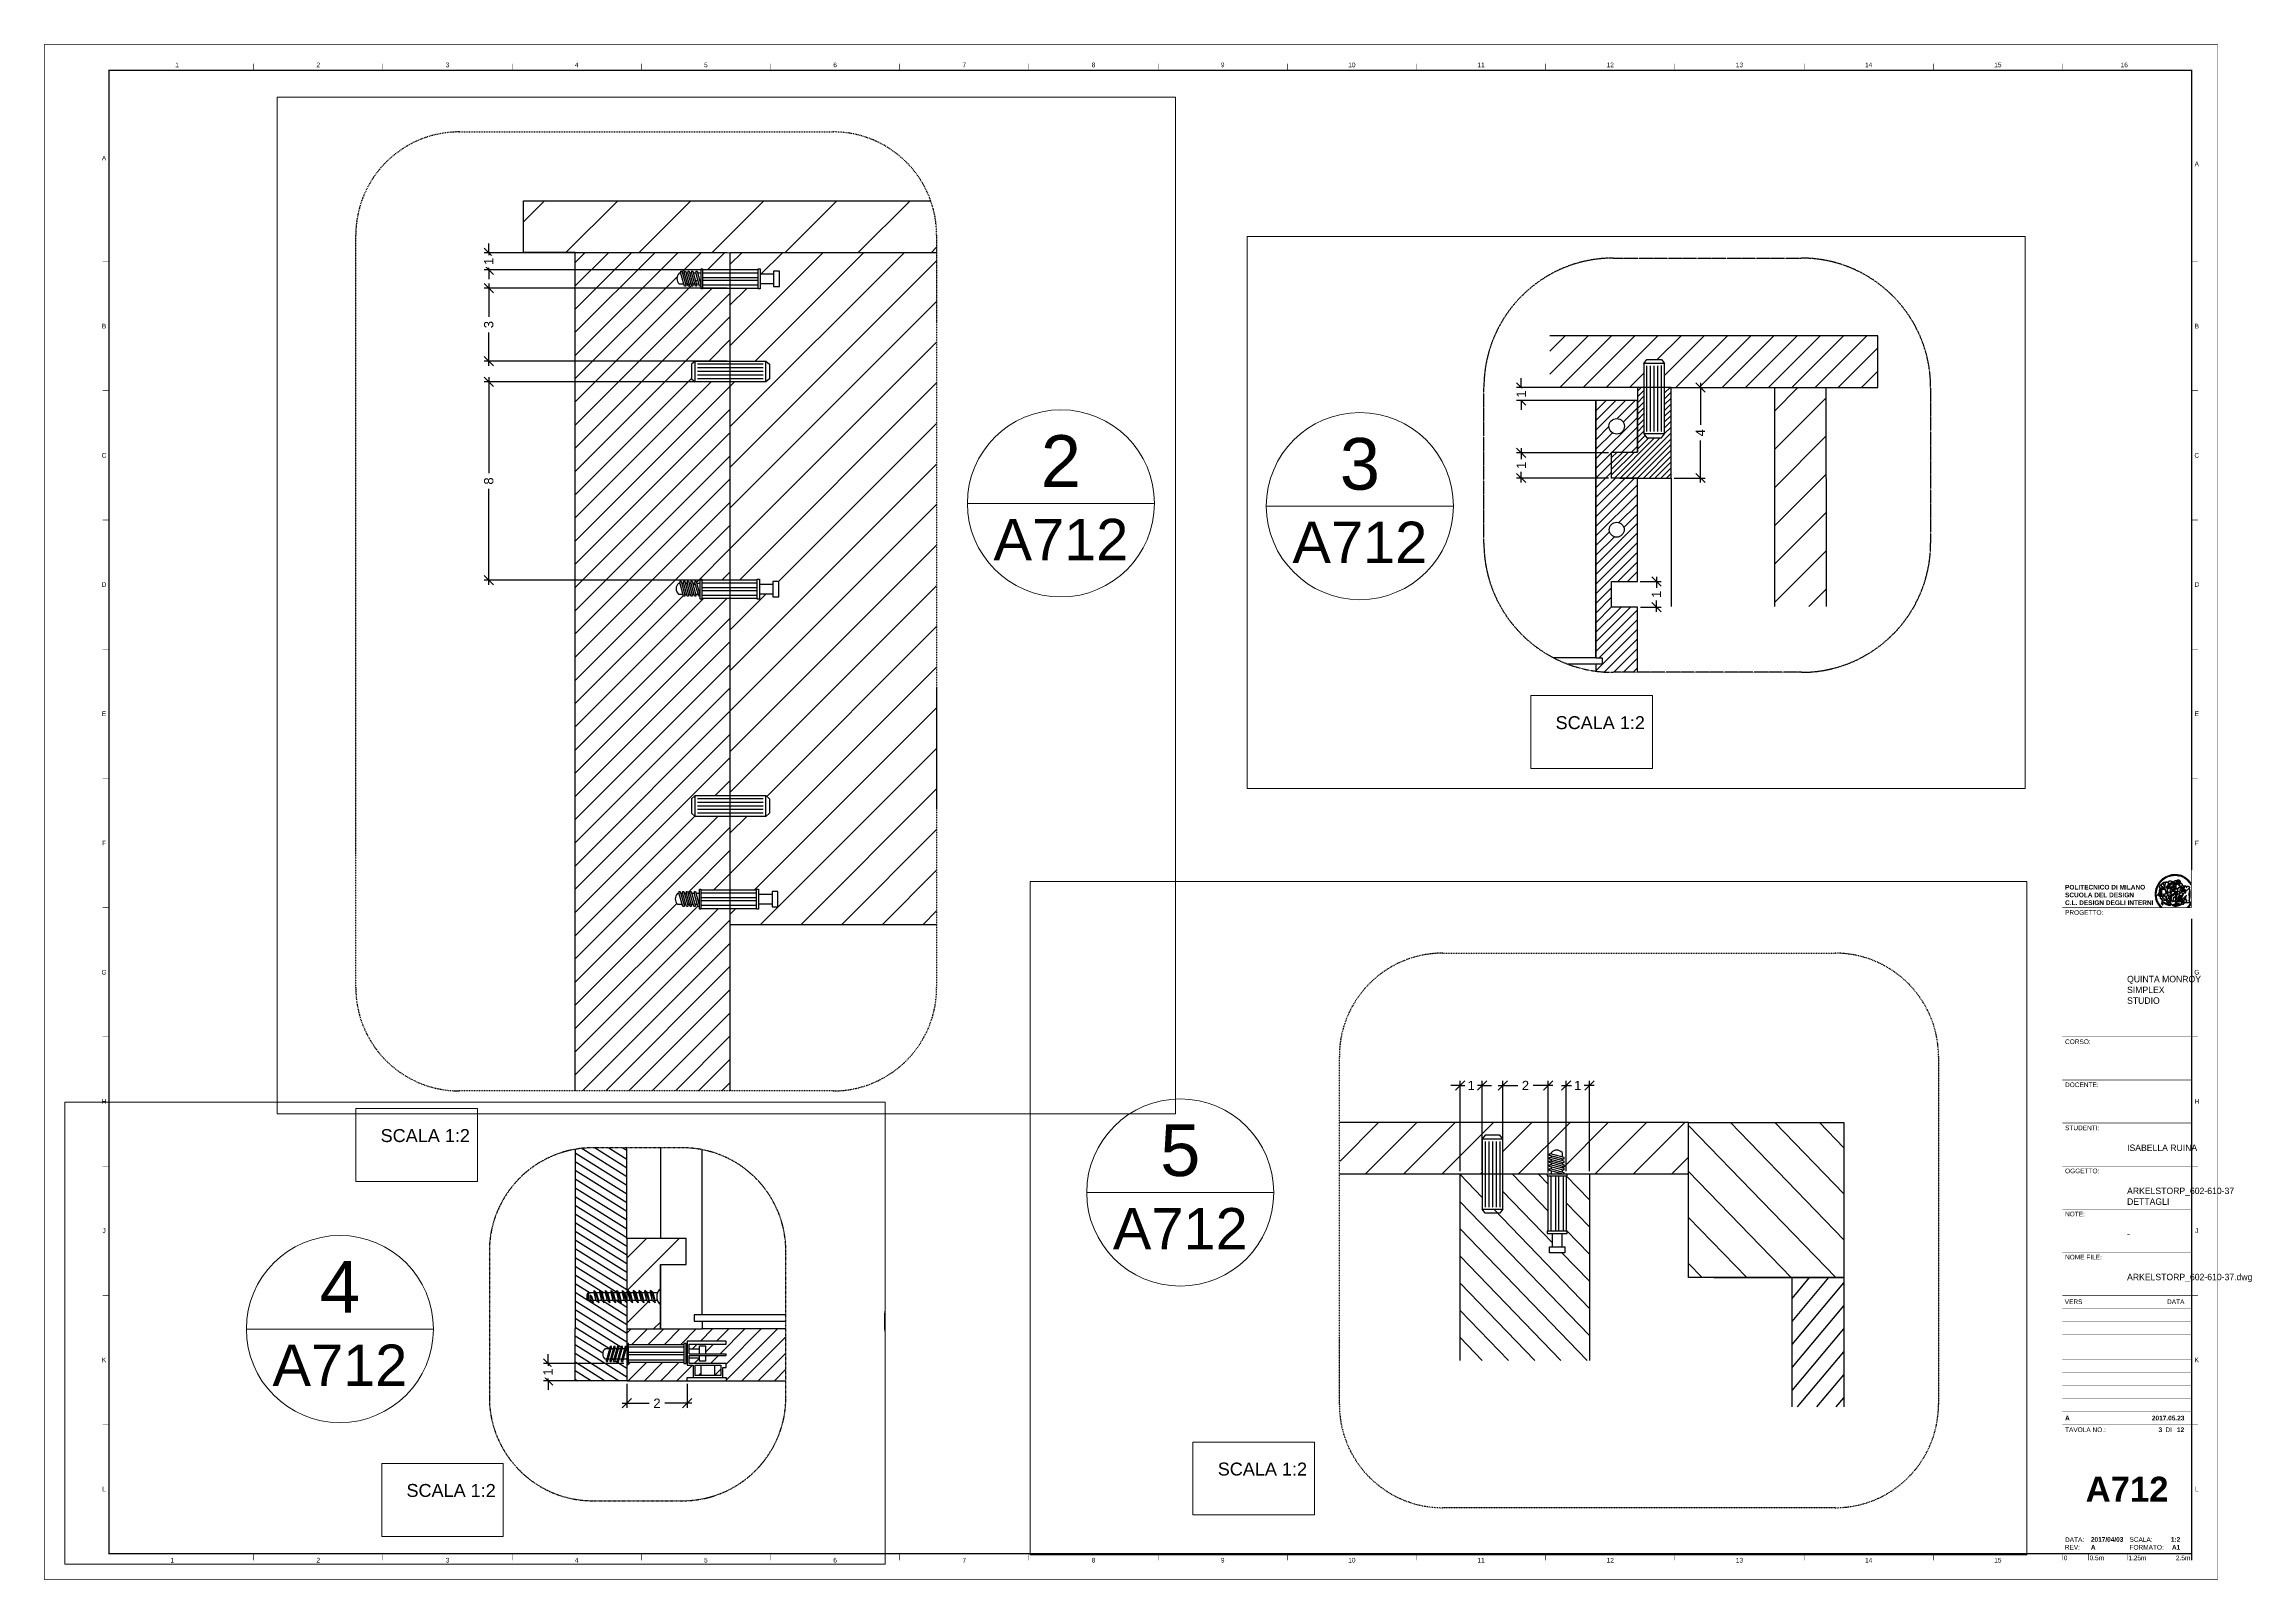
# Paper-space layout 'A712' of a CAD drawing. Header units: millimetres. Extents: x 0 to 854, y 0 to 594.
# The model-space entities are those that its viewports show. They can reach past a viewport. Long polylines and large blocks are cut down to what shows.
import ezdxf
from ezdxf.enums import TextEntityAlignment as Align

# ---------------------------------------------------------------- set-up
doc = ezdxf.new("R2018")
doc.units = ezdxf.units.MM
doc.header["$LTSCALE"] = 0.5
doc.set_wipeout_variables(frame=1)
doc.linetypes.add('TRATTOPUNTO2', pattern=[12.7, 6.35, -3.175, 0, -3.175])
doc.layers.add('A-ANNO-SYMB', color=202, linetype='Continuous', lineweight=18)
for name, color, linetype in [('ALTRE LINEE', 70, 'Continuous'), ('CONTRONO SEZIONI', 26, 'Continuous'), ('G-ANNO-GEOMETRY', 7, 'Continuous'), ('G-ANNO-LOGO', 3, 'Continuous'), ('G-ANNO-SYSTEM', 7, 'Continuous'), ('G-ANNO-TEXT', 3, 'Continuous'), ('G-ANNO-TTLB', 3, 'Continuous'), ('linee sezionate', 5, 'Continuous'), ('SIMBOLI', 201, 'Continuous'), ('viti', 240, 'Continuous')]:
    doc.layers.add(name, color=color, linetype=linetype)
doc.layers.add('G-ANNO-NPLT', color=210, linetype='Continuous', plot=False)
doc.layers.add('LINEE SEZIONE', color=129, linetype='Continuous', plot=False)
doc.styles.add('ARIAL', font='arial.ttf')
doc.styles.add('ARIAL-BOLD', font='')
doc.styles.add('E-ARIAL', font='arial.ttf')
doc.styles.get("Standard").update_dxf_attribs({"font": 'arial.ttf'})
doc.styles.get('ARIAL-BOLD').set_extended_font_data('Arial', bold=True)
doc.dimstyles.new('TICK_36', dxfattribs={"dimtxt": 3.6, "dimasz": 3.6, "dimexe": 1.8, "dimexo": 1.2, "dimgap": 1.8, "dimtad": 0, "dimdec": 0, "dimzin": 0, "dimdsep": 46, "dimtxsty": 'ARIAL', "dimblk": 'OBLIQUE', "dimcen": 1.8, "dimdle": 1.8, "dimclrd": 3, "dimclre": 3, "dimclrt": 256, "dimadec": 0, "dimazin": 0, "dimtfac": 1, "dimtdec": 0, "dimtmove": 1, "dimatfit": 3, "dimldrblk": 'OPEN90', "dimfxl": 1, "dimtfill": 1, "dimtolj": 1, "dimtzin": 0, "dimarcsym": 0})

# ---------------------------------------------------------------- blocks, each defined once
blk = doc.blocks.new('A1_GRID_LAYOUT')
at = {"layer": 'G-ANNO-NPLT', "const_width": 0.18}
for points in [[(841, 594), (0, 594)], [(0, 0), (0, 594)], [(841, 0), (841, 594)], [(841, 0), (0, 0)]]:
    blk.add_lwpolyline(points, dxfattribs=at)
at = {"layer": 'G-ANNO-TTLB', "const_width": 0.5, "flags": 128}
blk.add_lwpolyline([(25, 584), (25, 10), (831, 10), (831, 584)], close=True, dxfattribs=at)
at = {"layer": 'G-ANNO-TTLB', "const_width": 0.18, "flags": 128}
for points in [[(81, 586.5), (81, 584)], [(131, 586.5), (131, 584)], [(181, 586.5), (181, 584)], [(231, 586.5), (231, 584)], [(281, 586.5), (281, 584)], [(331, 586.5), (331, 584)], [(381, 586.5), (381, 584)], [(431, 586.5), (431, 584)], [(481, 586.5), (481, 584)], [(531, 586.5), (531, 584)], [(581, 586.5), (581, 584)], [(631, 586.5), (631, 584)], [(681, 586.5), (681, 584)], [(731, 586.5), (731, 584)], [(781, 586.5), (781, 584)], [(0, 578.5), (0, 576)], [(25, 510), (22.5, 510)], [(833.5, 510), (831, 510)], [(25, 460), (22.5, 460)], [(833.5, 460), (831, 460)], [(25, 410), (22.5, 410)], [(833.5, 410), (831, 410)], [(25, 360), (22.5, 360)], [(833.5, 360), (831, 360)], [(25, 310), (22.5, 310)], [(833.5, 310), (831, 310)], [(25, 260), (22.5, 260)], [(833.5, 260), (831, 260)], [(25, 210), (22.5, 210)], [(833.5, 210), (831, 210)], [(25, 160), (22.5, 160)], [(833.5, 160), (831, 160)], [(25, 110), (22.5, 110)], [(833.5, 110), (831, 110)], [(833.5, 110), (831, 110)], [(25, 60), (22.5, 60)], [(833.5, 60), (831, 60)], [(833.5, 60), (831, 60)], [(81, 10), (81, 7.5)], [(131, 10), (131, 7.5)], [(181, 10), (181, 7.5)], [(231, 10), (231, 7.5)], [(281, 10), (281, 7.5)], [(331, 10), (331, 7.5)], [(381, 10), (381, 7.5)], [(431, 10), (431, 7.5)], [(481, 10), (481, 7.5)], [(531, 10), (531, 7.5)], [(581, 10), (581, 7.5)], [(631, 10), (631, 7.5)], [(681, 10), (681, 7.5)], [(731, 10), (731, 7.5)], [(781, 10), (781, 7.5)]]:
    blk.add_lwpolyline(points, dxfattribs=at)
at = {"layer": 'G-ANNO-TTLB', "const_width": 0.18}
blk.add_lwpolyline([(716.5, 10), (776.5, 10)], dxfattribs=at)
at = {"layer": 'G-ANNO-TEXT', "style": 'ARIAL'}
for s, p in [('1', (51.35, 586.07)), ('2', (106, 586.07)), ('3', (156, 586.07)), ('4', (206, 586.07)), ('5', (256, 586.07)), ('6', (306, 586.07)), ('7', (356, 586.07)), ('8', (406, 586.07)), ('9', (456, 586.07)), ('10', (506, 586.07)), ('11', (556, 586.07)), ('12', (606, 586.07)), ('13', (656, 586.07)), ('14', (706, 586.07)), ('15', (756, 586.07)), ('16', (804.89, 586.07)), ('A', (23.09, 549.98)), ('A', (832.98, 547.71)), ('B', (23.09, 485)), ('B', (832.98, 485)), ('C', (23.09, 435)), ('C', (832.98, 435)), ('D', (23.09, 385)), ('D', (832.98, 385)), ('E', (23.09, 335)), ('E', (832.98, 335)), ('F', (23.09, 285)), ('F', (832.98, 285)), ('G', (23.09, 235)), ('G', (832.98, 235)), ('H', (23.09, 185)), ('H', (832.98, 185)), ('J', (23.09, 135)), ('J', (832.98, 135)), ('K', (23.09, 85)), ('K', (832.98, 85)), ('L', (23.09, 35)), ('L', (832.98, 35)), ('1', (49.49, 7.51)), ('2', (106, 7.51)), ('3', (156, 7.51)), ('4', (206, 7.51)), ('5', (256, 7.51)), ('6', (306, 7.51)), ('7', (356, 7.51)), ('8', (406, 7.51)), ('9', (456, 7.51)), ('10', (506, 7.51)), ('11', (556, 7.51)), ('12', (606, 7.51)), ('13', (656, 7.51)), ('14', (706, 7.51)), ('15', (756, 7.51))]:
    blk.add_text(s, height=1.8, dxfattribs=at).set_placement(p, align=Align.MIDDLE_CENTER)
blk = doc.blocks.new('logoPolimi')
for p, q in [((-2.37, 0.12), (-2.16, 0.11)), ((-2.37, 0.01), (-2.16, 0.01)), ((-2.36, 0.23), (-2.15, 0.21)), ((-2.35, 0.34), (-2.14, 0.31)), ((-2.33, 0.45), (-2.12, 0.41)), ((-2.3, 0.55), (-2.1, 0.51)), ((-2.28, 0.66), (-2.07, 0.6)), ((-2.24, 0.77), (-2.04, 0.7)), ((-2.2, 0.87), (-2.01, 0.79)), ((-2.16, 0.97), (-1.97, 0.89)), ((-2.11, 1.07), (-1.93, 0.98)), ((-2.06, 1.17), (-1.88, 1.07)), ((-2.01, 1.26), (-1.83, 1.15)), ((-1.94, 1.36), (-1.77, 1.24)), ((-1.88, 1.45), (-1.71, 1.32)), ((-1.84, 0.03), (-1.82, 0.35)), ((-1.81, 1.53), (-1.65, 1.4)), ((-1.74, 1.61), (-1.58, 1.47)), ((-1.73, 0.59), (-1.73, 0.59)), ((-1.73, 0.59), (-1.73, 0.59)), ((-1.66, 1.69), (-1.51, 1.54)), ((-1.65, 0.57), (-1.65, 0.57)), ((-1.59, 1.12), (-1.59, 1.12)), ((-1.58, 1.77), (-1.44, 1.61)), ((-1.51, 0.55), (-1.51, 0.55)), ((-1.51, 0.55), (-1.51, 0.55)), ((-1.49, 1.84), (-1.36, 1.68)), ((-1.41, 1.91), (-1.28, 1.74)), ((-1.32, 1.97), (-1.2, 1.8)), ((-1.31, 0.79), (-1.21, 0.75)), ((-1.21, 0.75), (-1.31, 0.79)), ((-1.21, 0.75), (-1.31, 0.79)), ((-1.22, 2.03), (-1.11, 1.85)), ((-1.21, 0.75), (-1.21, 0.75)), ((-1.21, 0.75), (-1.21, 0.75)), ((-1.19, 0.76), (-1.19, 0.76)), ((-1.19, 0.76), (-1.19, 0.76)), ((-1.17, 0.99), (-1.18, 0.99)), ((-1.18, 0.99), (-1.17, 0.99)), ((-1.16, 0.57), (-1.16, 0.57)), ((-1.16, 0.57), (-1.16, 0.57)), ((-1.13, 2.09), (-1.03, 1.9)), ((-1.1, 0.01), (-0.99, 0.06)), ((-0.99, 0.06), (-1.1, 0.01)), ((-0.99, 0.06), (-1.1, 0.01)), ((-1.03, 2.14), (-0.94, 1.95)), ((-0.99, 0.06), (-0.99, 0.06)), ((-0.99, 0.06), (-0.99, 0.06)), ((-0.97, 0.79), (-0.98, 0.79)), ((-0.89, 0.84), (-0.97, 0.79)), ((-0.97, 0.79), (-0.89, 0.84)), ((-0.96, 1.41), (-0.96, 1.41)), ((-0.96, 1.41), (-0.96, 1.41)), ((-0.93, 2.18), (-0.84, 1.99)), ((-0.89, 0.84), (-0.82, 0.87)), ((-0.82, 0.87), (-0.89, 0.84)), ((-0.89, 0.84), (-0.82, 0.87)), ((-0.88, 0.83), (-0.89, 0.84)), ((-0.85, 1.39), (-0.85, 1.39)), ((-0.85, 1.39), (-0.85, 1.39)), ((-0.84, 0.14), (-0.84, 0.14)), ((-0.83, 2.22), (-0.75, 2.03)), ((-0.77, 1.08), (-0.78, 1.08)), ((-0.78, 1.08), (-0.77, 1.08)), ((-0.61, 1.12), (-0.77, 1.08)), ((-0.77, 1.08), (-0.61, 1.12)), ((-0.77, 1.08), (-0.61, 1.12)), ((-0.75, 1.3), (-0.76, 1.29)), ((-0.76, 1.29), (-0.75, 1.3)), ((-0.72, 2.26), (-0.66, 2.06)), ((-0.65, 0.99), (-0.7, 0.96)), ((-0.69, 0.18), (-0.68, 0.18)), ((-0.66, 0.93), (-0.66, 0.93)), ((-0.66, 0.93), (-0.64, 0.93)), ((-0.66, 0.93), (-0.66, 0.93)), ((-0.66, 0.93), (-0.66, 0.93)), ((-0.63, 1.01), (-0.63, 1.01)), ((-0.63, 1.01), (-0.62, 1.01)), ((-0.63, 0.66), (-0.63, 0.66)), ((-0.61, 2.29), (-0.56, 2.09)), ((-0.6, 1.12), (-0.61, 1.12)), ((-0.61, 1.12), (-0.6, 1.12)), ((-0.61, 1.12), (-0.6, 1.12)), ((-0.61, 0.86), (-0.57, 0.85)), ((-0.57, 0.85), (-0.61, 0.86)), ((-0.61, 0.86), (-0.57, 0.85)), ((-0.53, 1.08), (-0.6, 1.12)), ((-0.6, 1.12), (-0.6, 1.11)), ((-0.6, 1.12), (-0.53, 1.08)), ((-0.57, 0.8), (-0.59, 0.8)), ((-0.57, 0.85), (-0.53, 0.84)), ((-0.57, 0.85), (-0.57, 0.85)), ((-0.57, 0.85), (-0.57, 0.85)), ((-0.57, 0.85), (-0.53, 0.84)), ((-0.56, 0.29), (-0.49, 0.48)), ((-0.56, 0.14), (-0.56, 0.29)), ((-0.5, 0.11), (-0.56, 0.14)), ((-0.53, 0.84), (-0.51, 0.84)), ((-0.53, 0.84), (-0.51, 0.84)), ((-0.53, 0.84), (-0.53, 0.84)), ((-0.51, 2.32), (-0.46, 2.11)), ((-0.51, 0.11), (-0.51, 0.11)), ((-0.51, 0.11), (-0.51, 0.11)), ((-0.34, 0.33), (-0.5, 0.11)), ((-0.49, 0.48), (-0.41, 0.55)), ((-0.42, 0.8), (-0.47, 0.79)), ((-0.42, 0.8), (-0.47, 0.79)), ((-0.47, 0.79), (-0.45, 0.76)), ((-0.47, 0.79), (-0.45, 0.76)), ((-0.45, 1.14), (-0.42, 1.11)), ((-0.42, 1.26), (-0.36, 1.22)), ((-0.41, 0.55), (-0.34, 0.49)), ((-0.4, 2.34), (-0.36, 2.13)), ((-0.4, 1.37), (-0.38, 1.38)), ((-0.39, 1.37), (-0.4, 1.37)), ((-0.35, 1.33), (-0.4, 1.37)), ((-0.39, 1.24), (-0.4, 1.23)), ((-0.38, 1.14), (-0.38, 1.14)), ((-0.34, 0.49), (-0.09, 0.48)), ((-0.16, 0.32), (-0.34, 0.33)), ((-0.14, 0.32), (-0.31, 0.34)), ((-0.29, 2.35), (-0.26, 2.14)), ((-0.28, 1.3), (-0.29, 1.3)), ((-0.28, 1.3), (-0.28, 1.3)), ((-0.18, 2.36), (-0.16, 2.15)), ((-0.16, 1.24), (-0.16, 1.25)), ((-0.16, 1.25), (-0.16, 1.25)), ((-0.16, 0.49), (-0.14, 0.64)), ((-0.06, 0.27), (-0.16, 0.32)), ((-0.1, 0.88), (-0.09, 0.87)), ((-0.08, 1.37), (-0.08, 1.38)), ((-0.08, 1.23), (-0.05, 1.21)), ((-0.05, 1.21), (-0.08, 1.23)), ((-0.08, 1.23), (-0.05, 1.21)), ((-0.07, 2.37), (-0.06, 2.16)), ((-0.03, 0.26), (-0.06, 0.27)), ((-0.05, 1.21), (-0.04, 1.21)), ((-0.04, 1.21), (-0.05, 1.21)), ((-0.04, 1.21), (-0.04, 1.21)), ((-0.04, 1.21), (-0.04, 1.21)), ((-0.04, 0.48), (-0.03, 0.26)), ((0.03, 1.15), (0.03, 1.15)), ((0.03, 0.66), (0.03, 0.67)), ((0.04, 2.37), (0.04, 2.16)), ((0.07, 0.58), (0.07, 0.57)), ((0.1, 1.18), (0.1, 1.18)), ((0.1, 0.84), (0.1, 0.84)), ((0.13, 1.32), (0.17, 1.19)), ((0.15, 2.36), (0.14, 2.16)), ((0.14, 0.71), (0.34, 0.65)), ((0.31, 0.56), (0.17, 0.63)), ((0.26, 2.36), (0.24, 2.15)), ((0.27, 1.61), (0.27, 1.61)), ((0.27, 1.61), (0.27, 1.61)), ((0.27, 1.61), (0.27, 1.61)), ((0.29, 1.29), (0.29, 1.29)), ((0.29, 1.29), (0.29, 1.29)), ((0.29, 1.29), (0.29, 1.29)), ((0.29, 1.29), (0.29, 1.29)), ((0.33, 0.49), (0.34, 0.49)), ((0.33, 0.03), (0.35, 0.03)), ((0.33, 0.03), (0.35, 0.03)), ((0.37, 2.34), (0.34, 2.13)), ((0.34, 0.65), (0.34, 0.64)), ((0.35, 0.03), (0.57, 0.06)), ((0.35, 0.03), (0.57, 0.06)), ((0.35, 0.03), (0.35, 0.03)), ((0.35, 0.03), (0.35, 0.03)), ((0.38, 1.36), (0.37, 1.35)), ((0.38, 0.34), (0.37, 0.34)), ((0.38, 0.34), (0.38, 0.34)), ((0.43, 0.67), (0.39, 0.64)), ((0.48, 2.32), (0.44, 2.12)), ((0.49, 1.05), (0.51, 1.13)), ((0.51, 1.13), (0.49, 1.05)), ((0.49, 1.05), (0.51, 1.13)), ((0.51, 1.31), (0.5, 1.29)), ((0.51, 1.13), (0.52, 1.23)), ((0.52, 1.23), (0.51, 1.23)), ((0.51, 1.23), (0.52, 1.23)), ((0.52, 1.23), (0.51, 1.13)), ((0.51, 1.13), (0.52, 1.23)), ((0.52, 1.24), (0.6, 1.37)), ((0.52, 1.23), (0.6, 1.36)), ((0.6, 1.36), (0.52, 1.23)), ((0.52, 1.23), (0.52, 1.23)), ((0.52, 1.23), (0.52, 1.24)), ((0.52, 1.23), (0.52, 1.23)), ((0.55, 1.07), (0.53, 1.06)), ((0.53, 1.04), (0.53, 1.06)), ((0.53, 1.05), (0.53, 1.04)), ((0.59, 2.3), (0.54, 2.09)), ((0.54, 0.3), (0.63, 0.32)), ((0.54, -0.08), (0.61, 0.06)), ((0.61, 0.06), (0.54, -0.08)), ((0.54, -0.08), (0.61, 0.06)), ((0.56, 0.19), (0.59, 0.21)), ((0.57, 1.07), (0.57, 1.07)), ((0.57, 1.07), (0.57, 1.07)), ((0.57, 1.07), (0.57, 1.07)), ((0.57, 1.07), (0.57, 1.07)), ((0.57, 1.07), (0.57, 1.07)), ((0.57, 1.07), (0.57, 1.07)), ((0.57, 1.07), (0.57, 1.07)), ((0.58, 0.3), (0.59, 0.29)), ((0.59, 0.78), (0.59, 0.79)), ((0.59, 0.79), (0.59, 0.79)), ((0.59, 0.79), (0.59, 0.79)), ((0.59, 0.79), (0.59, 0.78)), ((0.61, 0.06), (0.6, 0.07)), ((0.6, 0.07), (0.61, 0.06)), ((0.61, 0.06), (0.61, 0.07)), ((0.62, 0.21), (0.65, 0.22)), ((0.69, 2.27), (0.63, 2.07)), ((0.64, 1.37), (0.65, 1.37)), ((0.69, 0.86), (0.68, 0.86)), ((0.68, 0.86), (0.69, 0.86)), ((0.68, 0.76), (0.68, 0.76)), ((0.8, 2.23), (0.73, 2.03)), ((0.76, 0.26), (0.76, 0.26)), ((0.9, 2.19), (0.82, 2)), ((0.82, 0.35), (0.84, 0.36)), ((0.82, 0.35), (0.82, 0.35)), ((0.84, 0.36), (0.84, 0.37)), ((0.85, 0.34), (1.05, 0.35)), ((1, 2.15), (0.91, 1.96)), ((0.93, 1.05), (0.93, 1.05)), ((0.93, 1.05), (0.93, 1.05)), ((0.93, 1.05), (0.93, 1.04)), ((0.93, 1.05), (0.93, 1.05)), ((0.97, 0.66), (0.96, 0.66)), ((1.01, 0.97), (0.98, 0.96)), ((1.1, 2.1), (1, 1.91)), ((1.2, 2.04), (1.09, 1.86)), ((1.17, 0.96), (1.17, 0.95)), ((1.17, 0.95), (1.17, 0.95)), ((1.29, 1.99), (1.18, 1.81)), ((1.38, 1.92), (1.26, 1.75)), ((1.34, 0.37), (1.26, 0.04)), ((1.27, 0.37), (1.27, 0.38)), ((1.28, 0.95), (1.28, 0.95)), ((1.47, 1.86), (1.34, 1.69)), ((1.37, 0.73), (1.46, 0.81)), ((1.41, 0.4), (1.41, 0.41)), ((1.56, 1.79), (1.42, 1.63)), ((1.64, 1.71), (1.49, 1.56)), ((1.49, 0.9), (1.57, 0.92)), ((1.72, 1.63), (1.56, 1.49)), ((1.67, 0.6), (1.57, 0.53)), ((1.79, 1.55), (1.63, 1.41)), ((1.86, 1.47), (1.7, 1.34)), ((1.93, 1.38), (1.76, 1.26)), ((1.99, 1.29), (1.81, 1.17)), ((2.05, 1.19), (1.87, 1.09)), ((2.1, 1.1), (1.92, 1)), ((2.15, 1), (1.96, 0.91)), ((2.19, 0.9), (2, 0.82)), ((2.23, 0.79), (2.04, 0.72)), ((2.27, 0.69), (2.07, 0.63)), ((2.3, 0.58), (2.09, 0.53)), ((2.32, 0.47), (2.12, 0.43)), ((2.34, 0.37), (2.13, 0.33)), ((2.36, 0.26), (2.15, 0.23)), ((2.37, 0.15), (2.16, 0.13)), ((2.37, 0.04), (2.16, 0.03)), ((-2.37, -0.1), (-2.16, -0.09)), ((-2.36, -0.21), (-2.15, -0.19)), ((-2.35, -0.32), (-2.14, -0.29)), ((-2.33, -0.43), (-2.12, -0.39)), ((-2.31, -0.54), (-2.1, -0.49)), ((-2.28, -0.65), (-2.08, -0.59)), ((-2.25, -0.75), (-2.05, -0.69)), ((-2.21, -0.86), (-2.02, -0.78)), ((-2.17, -0.96), (-1.98, -0.87)), ((-2.12, -1.06), (-1.93, -0.96)), ((-2.07, -1.16), (-1.89, -1.05)), ((-2.04, -0.15), (-1.97, -0.2)), ((-2.01, -1.25), (-1.84, -1.14)), ((-1.95, -1.34), (-1.78, -1.22)), ((-1.89, -1.43), (-1.72, -1.31)), ((-1.82, -1.52), (-1.66, -1.38)), ((-1.75, -1.6), (-1.59, -1.46)), ((-1.67, -1.68), (-1.52, -1.53)), ((-1.58, -0.12), (-1.6, -0.18)), ((-1.6, -0.18), (-1.58, -0.28)), ((-1.57, -0.54), (-1.59, -0.54)), ((-1.59, -0.54), (-1.59, -0.54)), ((-1.59, -1.76), (-1.45, -1.6)), ((-1.56, -0.32), (-1.56, -0.31)), ((-1.56, -0.31), (-1.56, -0.31)), ((-1.53, -0.65), (-1.53, -0.65)), ((-1.53, -0.65), (-1.53, -0.65)), ((-1.51, -1.83), (-1.37, -1.67)), ((-1.48, -0.86), (-1.48, -0.85)), ((-1.42, -0.37), (-1.42, -0.37)), ((-1.42, -1.9), (-1.29, -1.73)), ((-1.38, -0.46), (-1.38, -0.46)), ((-1.33, -1.96), (-1.21, -1.79)), ((-1.31, -0.24), (-1.31, -0.23)), ((-1.31, -0.23), (-1.31, -0.24)), ((-1.24, -2.02), (-1.13, -1.84)), ((-1.23, -0.19), (-1.23, -0.19)), ((-1.23, -0.19), (-1.23, -0.19)), ((-1.23, -0.19), (-1.23, -0.19)), ((-1.23, -0.19), (-1.23, -0.19)), ((-1.14, -2.08), (-1.04, -1.89)), ((-1.04, -2.13), (-0.95, -1.94)), ((-1.01, -0.39), (-1.02, -0.39)), ((-1.02, -0.39), (-1.01, -0.39)), ((-1.02, -0.7), (-1.02, -0.7)), ((-1.02, -0.7), (-1.02, -0.7)), ((-1.02, -0.7), (-1.02, -0.7)), ((-0.94, -2.18), (-0.86, -1.98)), ((-0.84, -2.22), (-0.77, -2.02)), ((-0.79, -0.51), (-0.83, -0.58)), ((-0.83, -0.58), (-0.79, -0.51)), ((-0.83, -0.58), (-0.79, -0.51)), ((-0.78, -1.05), (-0.83, -0.94)), ((-0.83, -0.94), (-0.78, -1.05)), ((-0.83, -0.94), (-0.83, -0.94)), ((-0.83, -0.94), (-0.78, -1.05)), ((-0.82, -1.23), (-0.82, -1.23)), ((-0.82, -1.23), (-0.77, -1.23)), ((-0.77, -1.23), (-0.82, -1.23)), ((-0.82, -1.23), (-0.82, -1.23)), ((-0.77, -1.23), (-0.82, -1.23)), ((-0.75, -0.96), (-0.8, -0.89)), ((-0.8, -0.89), (-0.79, -0.92)), ((-0.79, -0.92), (-0.8, -0.89)), ((-0.8, -0.89), (-0.75, -0.96)), ((-0.79, -0.92), (-0.8, -0.89)), ((-0.8, -0.89), (-0.8, -0.89)), ((-0.8, -0.89), (-0.75, -0.96)), ((-0.79, -0.92), (-0.78, -0.95)), ((-0.78, -0.95), (-0.79, -0.92)), ((-0.78, -0.95), (-0.79, -0.92)), ((-0.77, -0.49), (-0.78, -0.48)), ((-0.78, -0.48), (-0.77, -0.49)), ((-0.78, -0.95), (-0.76, -1)), ((-0.76, -1), (-0.78, -0.95)), ((-0.76, -1), (-0.78, -0.95)), ((-0.71, -0.89), (-0.75, -0.87)), ((-0.75, -0.87), (-0.71, -0.89)), ((-0.75, -0.87), (-0.71, -0.89)), ((-0.72, -1.01), (-0.75, -0.96)), ((-0.75, -0.96), (-0.72, -1.01)), ((-0.75, -0.96), (-0.72, -1.01)), ((-0.74, -2.25), (-0.67, -2.05)), ((-0.64, -0.93), (-0.71, -0.89)), ((-0.71, -0.89), (-0.64, -0.93)), ((-0.71, -0.89), (-0.64, -0.93)), ((-0.66, -0.53), (-0.66, -0.53)), ((-0.66, -0.53), (-0.66, -0.53)), ((-0.66, -0.53), (-0.66, -0.53)), ((-0.63, -2.29), (-0.57, -2.08)), ((-0.52, -2.31), (-0.48, -2.11)), ((-0.39, -0.81), (-0.51, -0.69)), ((-0.51, -1.04), (-0.5, -1.04)), ((-0.48, -0.42), (-0.48, -0.42)), ((-0.48, -0.42), (-0.48, -0.42)), ((-0.48, -0.42), (-0.48, -0.42)), ((-0.42, -2.33), (-0.38, -2.13)), ((-0.41, -0.51), (-0.41, -0.51)), ((-0.38, -0.05), (-0.39, -0.12)), ((-0.39, -0.12), (-0.37, -0.1)), ((-0.35, -0.14), (-0.37, -0.08)), ((-0.37, -0.09), (-0.37, -0.09)), ((-0.33, -0.12), (-0.35, -0.14)), ((-0.32, -0.14), (-0.35, -0.14)), ((-0.35, -0.18), (-0.34, -0.22)), ((-0.34, -0.08), (-0.29, -0.16)), ((-0.34, -0.22), (-0.34, -0.22)), ((-0.27, -0.17), (-0.32, -0.14)), ((-0.31, -2.35), (-0.28, -2.14)), ((-0.25, -0.91), (-0.26, -0.9)), ((-0.26, -1.29), (0.1, -1.2)), ((0.1, -1.2), (-0.26, -1.29)), ((0.08, -1.4), (-0.26, -1.29)), ((-0.26, -1.29), (0.08, -1.4)), ((-0.26, -1.38), (-0.26, -1.29)), ((-0.26, -1.29), (-0.26, -1.29)), ((-0.26, -1.29), (-0.26, -1.38)), ((-0.26, -1.29), (0.08, -1.4)), ((-0.26, -1.29), (-0.26, -1.29)), ((0.08, -1.49), (-0.26, -1.38)), ((-0.26, -1.38), (0.09, -1.49)), ((-0.2, -2.36), (-0.18, -2.15)), ((-0.14, -0.15), (-0.16, -0.13)), ((-0.11, -0.04), (-0.12, -0.05)), ((-0.09, -2.37), (-0.08, -2.16)), ((-0.04, -0.41), (-0.01, -0.44)), ((-0.01, -0.44), (-0.04, -0.41)), ((-0.04, -0.41), (-0.01, -0.44)), ((0.03, -2.37), (0.02, -2.16)), ((0.07, -0.84), (0.07, -0.84)), ((0.07, -0.84), (0.07, -0.84)), ((0.1, -1.2), (0.08, -1.32)), ((0.08, -1.32), (0.13, -1.2)), ((0.08, -1.4), (0.72, -1.22)), ((0.72, -1.22), (0.08, -1.4)), ((0.08, -1.4), (0.72, -1.22)), ((0.72, -1.31), (0.08, -1.49)), ((0.08, -1.44), (0.08, -1.4)), ((0.08, -1.4), (0.08, -1.44)), ((0.08, -1.4), (0.08, -1.49)), ((0.08, -1.49), (0.08, -1.44)), ((0.08, -1.44), (0.08, -1.44)), ((0.08, -1.44), (0.08, -1.45)), ((0.08, -1.45), (0.08, -1.46)), ((0.08, -1.46), (0.08, -1.49)), ((0.1, -1.01), (0.09, -0.86)), ((0.1, -1.01), (0.09, -0.86)), ((0.09, -1.49), (0.72, -1.31)), ((0.1, -1.2), (0.12, -1.04)), ((0.12, -1.04), (0.1, -1.2)), ((0.13, -1.2), (0.1, -1.2)), ((0.1, -1.2), (0.13, -1.2)), ((0.13, -1.2), (0.1, -1.2)), ((0.1, -1.2), (0.1, -1.2)), ((0.11, -0.44), (0.11, -0.44)), ((0.11, -0.44), (0.11, -0.44)), ((0.12, -0.21), (0.12, -0.21)), ((0.12, -0.21), (0.12, -0.21)), ((0.12, -0.21), (0.12, -0.21)), ((0.12, -0.21), (0.12, -0.21)), ((0.12, -0.21), (0.12, -0.21)), ((0.12, -0.21), (0.12, -0.21)), ((0.12, -0.21), (0.12, -0.21)), ((0.12, -0.21), (0.12, -0.21)), ((0.12, -0.21), (0.12, -0.21)), ((0.12, -0.21), (0.12, -0.21)), ((0.12, -0.21), (0.12, -0.21)), ((0.12, -0.21), (0.12, -0.21)), ((0.12, -0.21), (0.12, -0.21)), ((0.12, -0.56), (0.14, -0.53)), ((0.14, -0.53), (0.12, -0.56)), ((0.12, -0.56), (0.14, -0.53)), ((0.12, -1.04), (0.12, -1.04)), ((0.12, -1.04), (0.12, -1.04)), ((0.12, -1.04), (0.12, -1.04)), ((0.14, -2.37), (0.12, -2.16)), ((0.21, -0.99), (0.13, -1.2)), ((0.13, -1.2), (0.21, -0.99)), ((0.36, -1.14), (0.13, -1.2)), ((0.13, -1.2), (0.26, -1.17)), ((0.14, -0.53), (0.16, -0.49)), ((0.16, -0.49), (0.14, -0.53)), ((0.14, -0.53), (0.16, -0.49)), ((0.16, -0.49), (0.16, -0.49)), ((0.16, -0.49), (0.16, -0.49)), ((0.28, -1.19), (0.21, -0.99)), ((0.21, -0.99), (0.31, -1.27)), ((0.25, -2.36), (0.22, -2.15)), ((0.24, -0.17), (0.24, -0.16)), ((0.24, -0.16), (0.24, -0.17)), ((0.25, -0.84), (0.25, -0.88)), ((0.25, -0.88), (0.25, -0.84)), ((0.25, -0.88), (0.25, -0.84)), ((0.25, -0.88), (0.29, -1.17)), ((0.26, -0.88), (0.25, -0.88)), ((0.31, -1.27), (0.25, -0.88)), ((0.26, -1.17), (0.28, -1.16)), ((0.28, -1.16), (0.36, -1.14)), ((0.29, -1.17), (0.28, -1.19)), ((0.35, -2.34), (0.32, -2.14)), ((0.36, -1.14), (0.72, -1.22)), ((0.72, -1.22), (0.36, -1.14)), ((0.46, -2.32), (0.42, -2.12)), ((0.49, -0.31), (0.49, -0.31)), ((0.49, -0.31), (0.49, -0.31)), ((0.5, -0.27), (0.5, -0.27)), ((0.51, -0.27), (0.51, -0.27)), ((0.57, -2.3), (0.52, -2.1)), ((0.68, -2.27), (0.62, -2.07)), ((0.78, -2.24), (0.71, -2.04)), ((0.72, -0.81), (0.75, -0.89)), ((0.72, -1.22), (0.72, -1.31)), ((0.72, -1.31), (0.72, -1.22)), ((0.74, -0.23), (0.74, -0.23)), ((0.74, -0.23), (0.75, -0.24)), ((0.75, -0.23), (0.75, -0.23)), ((0.89, -2.2), (0.81, -2)), ((0.86, -0.25), (0.82, -0.34)), ((0.87, -0.22), (0.86, -0.23)), ((0.87, -0.22), (0.86, -0.25)), ((0.99, -2.15), (0.9, -1.96)), ((0.96, -0.58), (0.96, -0.57)), ((1.09, -2.11), (0.99, -1.92)), ((1.05, -1.05), (1.04, -1.05)), ((1.19, -2.05), (1.08, -1.87)), ((1.28, -2), (1.17, -1.82)), ((1.37, -1.93), (1.25, -1.76)), ((1.31, -0.27), (1.3, -0.26)), ((1.3, -0.26), (1.3, -0.26)), ((1.3, -0.26), (1.3, -0.26)), ((1.3, -0.26), (1.31, -0.27)), ((1.3, -0.26), (1.3, -0.26)), ((1.46, -1.87), (1.33, -1.7)), ((1.54, -1.8), (1.41, -1.64)), ((1.63, -1.72), (1.48, -1.57)), ((1.71, -1.65), (1.55, -1.5)), ((1.78, -1.57), (1.62, -1.43)), ((1.85, -1.48), (1.69, -1.35)), ((1.92, -1.39), (1.75, -1.27)), ((1.98, -1.3), (1.81, -1.19)), ((2.04, -1.21), (1.86, -1.1)), ((2.09, -1.11), (1.91, -1.01)), ((2.14, -1.01), (1.95, -0.92)), ((2.19, -0.91), (1.99, -0.83)), ((2.23, -0.81), (2.03, -0.74)), ((2.26, -0.7), (2.06, -0.64)), ((2.29, -0.6), (2.09, -0.55)), ((2.32, -0.49), (2.11, -0.45)), ((2.34, -0.38), (2.13, -0.35)), ((2.35, -0.27), (2.15, -0.25)), ((2.37, -0.08), (2.16, -0.07)), ((2.36, -0.16), (2.16, -0.15))]:
    blk.add_line(p, q)
for points in [[(-1.9, 0.12), (-1.94, 0.02), (-2.05, -0.09), (-2.05, -0.09)], [(-1.86, 0.38), (-1.86, 0.38), (-1.87, 0.19), (-1.9, 0.12)], [(-1.76, 0.6), (-1.76, 0.6), (-1.84, 0.57), (-1.86, 0.38)], [(-1.86, -0.04), (-1.84, 0.02), (-1.84, 0.03), (-1.84, 0.03)], [(-1.82, 0.78), (-1.83, 0.8), (-1.85, 0.86), (-1.83, 0.88)], [(-1.82, 0.78), (-1.83, 0.8), (-1.85, 0.86), (-1.83, 0.88)], [(-1.83, 0.88), (-1.81, 0.9), (-1.76, 0.96), (-1.76, 0.96)], [(-1.83, 0.88), (-1.81, 0.9), (-1.76, 0.96), (-1.76, 0.96)], [(-1.76, 0.6), (-1.83, 0.7), (-1.78, 0.74), (-1.78, 0.74)], [(-1.78, 0.74), (-1.79, 0.74), (-1.83, 0.7), (-1.76, 0.6)], [(-1.78, 0.74), (-1.8, 0.76), (-1.81, 0.78), (-1.82, 0.78)], [(-1.78, 0.74), (-1.8, 0.76), (-1.81, 0.78), (-1.82, 0.78)], [(-1.82, 0.35), (-1.81, 0.5), (-1.73, 0.59), (-1.73, 0.59)], [(-1.82, -0.19), (-1.73, -0.07), (-1.75, 0.14), (-1.75, 0.3)], [(-1.75, 0.33), (-1.75, 0.17), (-1.73, -0.05), (-1.8, -0.17)], [(-1.78, 0.74), (-1.75, 0.72), (-1.72, 0.69), (-1.68, 0.7)], [(-1.68, 0.7), (-1.72, 0.69), (-1.75, 0.72), (-1.78, 0.74)], [(-1.68, 0.7), (-1.72, 0.69), (-1.75, 0.72), (-1.78, 0.74)], [(-1.78, 0.74), (-1.78, 0.74), (-1.78, 0.74), (-1.78, 0.74)], [(-1.76, 0.96), (-1.68, 1.1), (-1.59, 1.12), (-1.59, 1.12)], [(-1.76, 0.96), (-1.68, 1.1), (-1.6, 1.12), (-1.6, 1.12)], [(-1.73, 0.59), (-1.74, 0.59), (-1.75, 0.6), (-1.76, 0.6)], [(-1.73, 0.59), (-1.74, 0.59), (-1.75, 0.6), (-1.76, 0.6)], [(-1.75, 0.3), (-1.76, 0.47), (-1.65, 0.57), (-1.65, 0.57)], [(-1.65, 0.57), (-1.65, 0.57), (-1.76, 0.5), (-1.75, 0.33)], [(-1.65, 0.57), (-1.68, 0.58), (-1.7, 0.58), (-1.73, 0.59)], [(-1.65, 0.57), (-1.68, 0.58), (-1.7, 0.58), (-1.73, 0.59)], [(-1.5, 0.71), (-1.53, 0.74), (-1.61, 0.71), (-1.68, 0.7)], [(-1.68, 0.7), (-1.61, 0.71), (-1.53, 0.73), (-1.5, 0.71)], [(-1.5, 0.71), (-1.53, 0.73), (-1.61, 0.71), (-1.68, 0.7)], [(-1.51, 0.55), (-1.56, 0.56), (-1.61, 0.56), (-1.65, 0.57)], [(-1.65, 0.57), (-1.61, 0.56), (-1.56, 0.56), (-1.51, 0.55)], [(-1.51, 0.55), (-1.56, 0.56), (-1.61, 0.56), (-1.65, 0.57)], [(-1.59, 1.12), (-1.6, 1.06), (-1.61, 0.99), (-1.61, 0.97)], [(-1.61, 0.97), (-1.61, 0.99), (-1.6, 1.06), (-1.59, 1.12)], [(-1.61, 0.97), (-1.61, 0.99), (-1.6, 1.06), (-1.59, 1.12)], [(-1.61, 0.97), (-1.61, 0.95), (-1.56, 0.88), (-1.54, 0.87)], [(-1.54, 0.87), (-1.56, 0.88), (-1.61, 0.95), (-1.61, 0.97)], [(-1.54, 0.87), (-1.56, 0.88), (-1.61, 0.96), (-1.61, 0.97)], [(-1.59, 1.12), (-1.59, 1.13), (-1.59, 1.15), (-1.58, 1.16)], [(-1.59, 1.12), (-1.59, 1.13), (-1.59, 1.15), (-1.58, 1.16)], [(-1.58, 1.16), (-1.57, 1.21), (-1.52, 1.23), (-1.49, 1.25)], [(-1.58, 1.16), (-1.57, 1.21), (-1.52, 1.23), (-1.49, 1.25)], [(-1.58, 0.36), (-1.58, 0.48), (-1.51, 0.55), (-1.51, 0.55)], [(-1.51, 0.55), (-1.51, 0.55), (-1.58, 0.48), (-1.58, 0.36)], [(-1.51, 0.55), (-1.51, 0.55), (-1.58, 0.48), (-1.58, 0.36)], [(-1.55, 0.04), (-1.55, 0.08), (-1.58, 0.25), (-1.58, 0.36)], [(-1.58, 0.36), (-1.58, 0.25), (-1.55, 0.08), (-1.55, 0.04)], [(-1.58, 0.36), (-1.58, 0.25), (-1.55, 0.08), (-1.55, 0.04)], [(-1.58, -0.12), (-1.57, -0.06), (-1.55, 0.02), (-1.55, 0.04)], [(-1.55, 0.04), (-1.55, 0.02), (-1.57, -0.06), (-1.58, -0.12)], [(-1.55, 0.04), (-1.55, 0.02), (-1.56, -0.04), (-1.57, -0.1)], [(-1.54, 0.87), (-1.52, 0.85), (-1.47, 0.83), (-1.44, 0.83)], [(-1.44, 0.83), (-1.47, 0.83), (-1.52, 0.85), (-1.54, 0.87)], [(-1.45, 0.83), (-1.47, 0.83), (-1.52, 0.85), (-1.54, 0.87)], [(-1.51, 0.55), (-1.33, 0.54), (-1.16, 0.57), (-1.16, 0.57)], [(-1.16, 0.57), (-1.16, 0.57), (-1.33, 0.54), (-1.51, 0.55)], [(-1.16, 0.57), (-1.16, 0.57), (-1.33, 0.54), (-1.51, 0.55)], [(-1.5, 0.71), (-1.46, 0.68), (-1.4, 0.62), (-1.33, 0.66)], [(-1.33, 0.66), (-1.4, 0.62), (-1.46, 0.68), (-1.5, 0.71)], [(-1.33, 0.66), (-1.4, 0.62), (-1.46, 0.68), (-1.5, 0.71)], [(-1.49, 1.25), (-1.46, 1.26), (-1.42, 1.33), (-1.39, 1.36)], [(-1.49, 1.25), (-1.46, 1.27), (-1.43, 1.34), (-1.39, 1.36)], [(-1.31, 0.79), (-1.33, 0.79), (-1.42, 0.83), (-1.45, 0.83)], [(-1.44, 0.83), (-1.42, 0.83), (-1.33, 0.79), (-1.31, 0.79)], [(-1.31, 0.79), (-1.33, 0.79), (-1.42, 0.83), (-1.44, 0.83)], [(-1.35, 1.1), (-1.4, 1.17), (-1.36, 1.23), (-1.29, 1.31)], [(-1.29, 1.31), (-1.36, 1.23), (-1.4, 1.17), (-1.35, 1.1)], [(-1.35, 1.1), (-1.4, 1.17), (-1.36, 1.23), (-1.29, 1.31)], [(-1.39, 1.36), (-1.35, 1.38), (-1.26, 1.4), (-1.19, 1.41)], [(-1.39, 1.36), (-1.35, 1.38), (-1.26, 1.4), (-1.19, 1.41)], [(-1.18, 0.99), (-1.24, 0.97), (-1.3, 1.03), (-1.35, 1.1)], [(-1.35, 1.1), (-1.3, 1.03), (-1.24, 0.97), (-1.18, 0.99)], [(-1.18, 1), (-1.24, 0.97), (-1.3, 1.03), (-1.35, 1.1)], [(-1.33, 0.66), (-1.28, 0.7), (-1.23, 0.73), (-1.21, 0.75)], [(-1.21, 0.75), (-1.23, 0.73), (-1.28, 0.7), (-1.33, 0.66)], [(-1.21, 0.75), (-1.23, 0.73), (-1.28, 0.7), (-1.33, 0.66)], [(-1.29, 1.31), (-1.22, 1.39), (-1.01, 1.41), (-0.96, 1.41)], [(-0.96, 1.41), (-1.01, 1.41), (-1.22, 1.39), (-1.29, 1.31)], [(-1.29, 1.31), (-1.22, 1.39), (-1.01, 1.41), (-0.96, 1.41)], [(-1.24, -0.02), (-1.21, -0.01), (-1.1, 0.01), (-1.1, 0.01)], [(-1.1, 0.01), (-1.1, 0.01), (-1.21, -0.01), (-1.24, -0.02)], [(-1.1, 0.01), (-1.1, 0.01), (-1.21, -0.01), (-1.24, -0.02)], [(-1.21, 0.75), (-1.2, 0.75), (-1.19, 0.76), (-1.19, 0.76)], [(-1.19, 0.76), (-1.19, 0.76), (-1.2, 0.75), (-1.21, 0.75)], [(-1.19, 0.76), (-1.19, 0.76), (-1.2, 0.76), (-1.21, 0.75)], [(-1.19, 1.41), (-1.11, 1.43), (-0.97, 1.41), (-0.97, 1.41)], [(-1.19, 1.41), (-1.12, 1.43), (-0.98, 1.41), (-0.98, 1.41)], [(-1.19, 0.76), (-1.19, 0.77), (-1.18, 0.78), (-1.18, 0.79)], [(-1.18, 0.79), (-1.18, 0.78), (-1.19, 0.77), (-1.19, 0.76)], [(-1.19, 0.76), (-1.19, 0.77), (-1.19, 0.78), (-1.18, 0.79)], [(-1.18, 0.68), (-1.18, 0.68), (-1.19, 0.71), (-1.19, 0.76)], [(-1.19, 0.76), (-1.19, 0.71), (-1.18, 0.68), (-1.18, 0.68)], [(-1.18, 0.68), (-1.18, 0.68), (-1.19, 0.71), (-1.19, 0.76)], [(-1.18, 0.97), (-1.18, 0.97), (-1.18, 0.98), (-1.17, 0.99)], [(-1.17, 0.99), (-1.18, 0.98), (-1.18, 0.97), (-1.18, 0.97)], [(-1.18, 0.97), (-1.18, 0.97), (-1.18, 0.98), (-1.17, 0.99)], [(-1.18, 0.79), (-1.17, 0.86), (-1.18, 0.95), (-1.18, 0.97)], [(-1.18, 0.97), (-1.18, 0.95), (-1.17, 0.86), (-1.18, 0.79)], [(-1.18, 0.79), (-1.17, 0.86), (-1.18, 0.95), (-1.18, 0.97)], [(-1.16, 0.57), (-1.17, 0.6), (-1.18, 0.64), (-1.18, 0.68)], [(-1.18, 0.68), (-1.18, 0.64), (-1.17, 0.6), (-1.16, 0.57)], [(-1.16, 0.57), (-1.17, 0.6), (-1.18, 0.64), (-1.18, 0.68)], [(-1.17, 0.99), (-1.17, 1.03), (-1.16, 1.09), (-1.14, 1.13)], [(-1.09, 0.42), (-1.1, 0.44), (-1.14, 0.48), (-1.16, 0.57)], [(-1.16, 0.57), (-1.14, 0.48), (-1.1, 0.44), (-1.09, 0.42)], [(-1.09, 0.42), (-1.1, 0.44), (-1.14, 0.48), (-1.16, 0.57)], [(-1.14, 1.13), (-1.12, 1.18), (-1.05, 1.31), (-1.05, 1.31)], [(-1.12, 0.46), (-1.12, 0.46), (-1.13, 0.38), (-1.11, 0.26)], [(-1.11, 0.26), (-1.08, 0.14), (-1.05, 0.03), (-1.05, 0.03)], [(-1.02, 0.32), (-1.02, 0.32), (-1.08, 0.4), (-1.09, 0.42)], [(-1.09, 0.42), (-1.08, 0.4), (-1.02, 0.32), (-1.02, 0.32)], [(-1.02, 0.32), (-1.02, 0.32), (-1.08, 0.4), (-1.09, 0.42)], [(-0.98, 0.2), (-0.98, 0.21), (-1.02, 0.32), (-1.02, 0.32)], [(-1.02, 0.32), (-1.02, 0.32), (-0.98, 0.21), (-0.98, 0.2)], [(-0.98, 0.2), (-0.98, 0.21), (-1.02, 0.32), (-1.02, 0.32)], [(-1.01, 0.12), (-1, 0.16), (-0.98, 0.19), (-0.98, 0.2)], [(-0.98, 0.2), (-0.98, 0.19), (-1, 0.16), (-1.01, 0.12)], [(-1.01, 0.12), (-1, 0.16), (-0.98, 0.19), (-0.98, 0.2)], [(-0.99, 0.06), (-1, 0.07), (-1.01, 0.1), (-1.01, 0.12)], [(-1.01, 0.12), (-1.01, 0.1), (-1, 0.07), (-0.99, 0.06)], [(-0.99, 0.06), (-1, 0.07), (-1.01, 0.1), (-1.01, 0.12)], [(-0.99, 0.06), (-0.99, 0.06), (-0.99, 0.06), (-0.98, 0.05)], [(-0.98, 0.05), (-0.99, 0.06), (-0.99, 0.06), (-0.99, 0.06)], [(-0.99, 0.05), (-0.99, 0.06), (-0.99, 0.06), (-0.99, 0.06)], [(-0.95, 0.02), (-0.96, 0.03), (-0.97, 0.04), (-0.99, 0.05)], [(-0.98, 1.41), (-0.98, 1.41), (-0.97, 1.41), (-0.96, 1.41)], [(-0.98, 0.81), (-0.94, 0.85), (-0.92, 0.93), (-0.91, 0.97)], [(-0.91, 0.97), (-0.92, 0.93), (-0.94, 0.85), (-0.98, 0.81)], [(-0.91, 0.97), (-0.92, 0.93), (-0.94, 0.85), (-0.98, 0.81)], [(-0.98, 0.79), (-0.98, 0.81), (-0.98, 0.81), (-0.98, 0.81)], [(-0.98, 0.81), (-0.98, 0.81), (-0.98, 0.81), (-0.98, 0.79)], [(-0.98, 0.81), (-0.98, 0.81), (-0.98, 0.81), (-0.98, 0.79)], [(-0.98, 0.79), (-0.98, 0.79), (-0.98, 0.78), (-0.97, 0.77)], [(-0.98, 0.79), (-0.98, 0.79), (-0.98, 0.78), (-0.97, 0.77)], [(-0.98, 0.05), (-0.97, 0.04), (-0.96, 0.03), (-0.95, 0.02)], [(-0.95, 0.02), (-0.96, 0.03), (-0.97, 0.04), (-0.98, 0.05)], [(-0.97, 1.41), (-0.97, 1.41), (-0.97, 1.41), (-0.96, 1.41)], [(-0.97, 0.77), (-0.96, 0.74), (-0.91, 0.64), (-0.91, 0.57)], [(-0.97, 0.77), (-0.96, 0.74), (-0.91, 0.64), (-0.91, 0.57)], [(-0.96, 1.41), (-0.94, 1.41), (-0.9, 1.41), (-0.85, 1.39)], [(-0.96, 1.41), (-0.94, 1.41), (-0.9, 1.41), (-0.85, 1.39)], [(-0.95, 0.02), (-0.94, 0.01), (-0.92, 0.01), (-0.9, 0.01)], [(-0.9, 0.01), (-0.92, 0.01), (-0.94, 0.01), (-0.95, 0.02)], [(-0.91, 0.01), (-0.92, 0.01), (-0.94, 0.01), (-0.95, 0.02)], [(-0.91, 0.97), (-0.89, 1), (-0.87, 1.01), (-0.84, 1.02)], [(-0.84, 1.02), (-0.87, 1.01), (-0.89, 1), (-0.91, 0.97)], [(-0.84, 1.02), (-0.87, 1.01), (-0.89, 1.01), (-0.91, 0.97)], [(-0.91, 0.57), (-0.91, 0.5), (-0.9, 0.43), (-0.88, 0.37)], [(-0.91, 0.57), (-0.91, 0.5), (-0.9, 0.43), (-0.88, 0.37)], [(-0.87, 0.03), (-0.87, 0.03), (-0.89, 0.01), (-0.91, 0.01)], [(-0.9, 0.01), (-0.89, 0.01), (-0.87, 0.03), (-0.87, 0.03)], [(-0.87, 0.03), (-0.87, 0.03), (-0.89, 0.01), (-0.9, 0.01)], [(-0.88, 0.84), (-0.88, 0.84), (-0.89, 0.79), (-0.88, 0.77)], [(-0.88, 0.77), (-0.89, 0.79), (-0.88, 0.83), (-0.88, 0.83)], [(-0.74, 0.66), (-0.85, 0.67), (-0.88, 0.77), (-0.88, 0.77)], [(-0.88, 0.77), (-0.88, 0.77), (-0.85, 0.67), (-0.74, 0.66)], [(-0.88, 0.37), (-0.86, 0.32), (-0.83, 0.25), (-0.82, 0.25)], [(-0.88, 0.37), (-0.86, 0.32), (-0.83, 0.25), (-0.82, 0.25)], [(-0.87, 0.03), (-0.86, 0.03), (-0.86, 0.05), (-0.86, 0.06)], [(-0.86, 0.06), (-0.86, 0.05), (-0.86, 0.03), (-0.87, 0.03)], [(-0.86, 0.06), (-0.86, 0.05), (-0.86, 0.03), (-0.87, 0.03)], [(-0.85, 1.39), (-0.86, 1.42), (-0.8, 1.45), (-0.8, 1.46)], [(-0.85, 1.39), (-0.86, 1.42), (-0.83, 1.44), (-0.82, 1.45)], [(-0.86, 0.06), (-0.86, 0.07), (-0.86, 0.1), (-0.85, 0.11)], [(-0.85, 0.11), (-0.86, 0.1), (-0.86, 0.07), (-0.86, 0.06)], [(-0.85, 0.11), (-0.86, 0.1), (-0.86, 0.07), (-0.86, 0.06)], [(-0.81, 1.36), (-0.83, 1.37), (-0.84, 1.38), (-0.85, 1.39)], [(-0.85, 1.39), (-0.84, 1.38), (-0.83, 1.37), (-0.81, 1.36)], [(-0.85, 1.39), (-0.84, 1.38), (-0.83, 1.37), (-0.81, 1.36)], [(-0.85, 0.11), (-0.85, 0.12), (-0.84, 0.14), (-0.84, 0.14)], [(-0.84, 0.14), (-0.84, 0.14), (-0.85, 0.12), (-0.85, 0.11)], [(-0.84, 0.14), (-0.84, 0.14), (-0.85, 0.12), (-0.85, 0.11)], [(-0.84, 1.02), (-0.83, 1.03), (-0.81, 1.05), (-0.78, 1.08)], [(-0.78, 1.08), (-0.81, 1.05), (-0.83, 1.03), (-0.84, 1.02)], [(-0.78, 1.08), (-0.81, 1.05), (-0.83, 1.03), (-0.84, 1.02)], [(-0.84, 0.14), (-0.83, 0.15), (-0.81, 0.16), (-0.81, 0.16)], [(-0.81, 0.16), (-0.81, 0.16), (-0.83, 0.15), (-0.84, 0.14)], [(-0.81, 0.16), (-0.81, 0.16), (-0.84, 0.15), (-0.84, 0.14)], [(-0.84, 0.15), (-0.84, 0.15), (-0.84, 0.15), (-0.84, 0.14)], [(-0.84, 0.14), (-0.84, 0.14), (-0.84, 0.14), (-0.84, 0.14)], [(-0.84, 0.14), (-0.84, 0.14), (-0.84, 0.14), (-0.84, 0.14)], [(-0.84, 0.14), (-0.84, 0.14), (-0.84, 0.14), (-0.84, 0.14)], [(-0.82, 1.45), (-0.82, 1.45), (-0.8, 1.45), (-0.8, 1.45)], [(-0.82, 0.87), (-0.82, 0.87), (-0.72, 0.91), (-0.66, 0.93)], [(-0.66, 0.93), (-0.72, 0.91), (-0.82, 0.87), (-0.82, 0.87)], [(-0.82, 0.87), (-0.82, 0.87), (-0.72, 0.91), (-0.66, 0.93)], [(-0.82, 0.25), (-0.8, 0.25), (-0.77, 0.24), (-0.77, 0.23)], [(-0.82, 0.25), (-0.8, 0.25), (-0.78, 0.24), (-0.77, 0.23)], [(-0.76, 1.29), (-0.77, 1.32), (-0.79, 1.34), (-0.81, 1.36)], [(-0.81, 1.36), (-0.79, 1.34), (-0.77, 1.32), (-0.76, 1.29)], [(-0.81, 1.36), (-0.79, 1.34), (-0.77, 1.32), (-0.76, 1.3)], [(-0.81, 0.16), (-0.8, 0.17), (-0.8, 0.17), (-0.79, 0.18)], [(-0.79, 0.18), (-0.8, 0.17), (-0.8, 0.17), (-0.81, 0.16)], [(-0.79, 0.18), (-0.8, 0.17), (-0.8, 0.17), (-0.81, 0.16)], [(-0.8, 1.46), (-0.8, 1.49), (-0.69, 1.51), (-0.69, 1.51)], [(-0.8, 1.46), (-0.8, 1.49), (-0.75, 1.49), (-0.75, 1.49)], [(-0.8, 1.45), (-0.8, 1.45), (-0.8, 1.46), (-0.8, 1.46)], [(-0.79, 0.18), (-0.78, 0.18), (-0.77, 0.16), (-0.77, 0.16)], [(-0.77, 0.16), (-0.77, 0.16), (-0.78, 0.18), (-0.79, 0.18)], [(-0.77, 0.16), (-0.77, 0.16), (-0.78, 0.18), (-0.79, 0.18)], [(-0.78, 1.08), (-0.77, 1.1), (-0.76, 1.13), (-0.75, 1.16)], [(-0.75, 1.16), (-0.76, 1.13), (-0.77, 1.1), (-0.78, 1.08)], [(-0.75, 1.16), (-0.76, 1.13), (-0.77, 1.1), (-0.78, 1.08)], [(-0.77, 0.23), (-0.76, 0.22), (-0.72, 0.2), (-0.71, 0.2)], [(-0.77, 0.23), (-0.76, 0.22), (-0.72, 0.2), (-0.71, 0.2)], [(-0.77, 0.16), (-0.77, 0.16), (-0.74, 0.16), (-0.7, 0.17)], [(-0.7, 0.17), (-0.74, 0.16), (-0.77, 0.16), (-0.77, 0.16)], [(-0.7, 0.17), (-0.74, 0.16), (-0.77, 0.16), (-0.77, 0.16)], [(-0.76, 1.3), (-0.74, 1.25), (-0.73, 1.2), (-0.75, 1.16)], [(-0.75, 1.16), (-0.73, 1.2), (-0.74, 1.25), (-0.76, 1.29)], [(-0.76, 1.29), (-0.74, 1.25), (-0.73, 1.2), (-0.75, 1.16)], [(-0.75, 1.49), (-0.75, 1.52), (-0.69, 1.51), (-0.69, 1.51)], [(-0.7, 1.26), (-0.7, 1.28), (-0.73, 1.28), (-0.75, 1.3)], [(-0.75, 1.3), (-0.73, 1.28), (-0.7, 1.28), (-0.7, 1.26)], [(-0.71, 1.24), (-0.72, 1.25), (-0.73, 1.27), (-0.75, 1.28)], [(-0.63, 0.66), (-0.63, 0.66), (-0.73, 0.66), (-0.74, 0.66)], [(-0.74, 0.66), (-0.73, 0.66), (-0.63, 0.66), (-0.63, 0.66)], [(-0.65, 1.23), (-0.67, 1.24), (-0.71, 1.23), (-0.71, 1.24)], [(-0.71, 0.2), (-0.7, 0.2), (-0.69, 0.19), (-0.69, 0.18)], [(-0.71, 0.2), (-0.7, 0.2), (-0.69, 0.19), (-0.69, 0.18)], [(-0.65, 1.23), (-0.67, 1.24), (-0.7, 1.25), (-0.7, 1.26)], [(-0.7, 1.26), (-0.7, 1.25), (-0.67, 1.24), (-0.65, 1.23)], [(-0.7, 0.17), (-0.69, 0.17), (-0.68, 0.18), (-0.69, 0.18)], [(-0.69, 0.18), (-0.68, 0.18), (-0.69, 0.17), (-0.7, 0.17)], [(-0.69, 0.18), (-0.68, 0.18), (-0.69, 0.17), (-0.7, 0.17)], [(-0.69, 1.51), (-0.69, 1.59), (-0.51, 1.55), (-0.51, 1.55)], [(-0.69, 1.51), (-0.66, 1.55), (-0.66, 1.55), (-0.66, 1.55)], [(-0.66, 0.67), (-0.69, 0.69), (-0.68, 0.72), (-0.68, 0.76)], [(-0.68, 0.76), (-0.68, 0.72), (-0.69, 0.69), (-0.66, 0.67)], [(-0.66, 0.68), (-0.69, 0.69), (-0.68, 0.72), (-0.68, 0.76)], [(-0.68, 0.76), (-0.68, 0.79), (-0.67, 0.82), (-0.66, 0.83)], [(-0.66, 0.83), (-0.67, 0.82), (-0.68, 0.79), (-0.68, 0.76)], [(-0.68, 0.76), (-0.68, 0.79), (-0.67, 0.82), (-0.66, 0.83)], [(-0.68, 0.18), (-0.68, 0.18), (-0.56, 0.15), (-0.51, 0.11)], [(-0.68, 0.18), (-0.68, 0.18), (-0.56, 0.15), (-0.51, 0.11)], [(-0.66, 1.55), (-0.63, 1.57), (-0.51, 1.55), (-0.51, 1.55)], [(-0.62, 0.95), (-0.63, 0.95), (-0.64, 0.94), (-0.66, 0.93)], [(-0.66, 0.93), (-0.64, 0.94), (-0.63, 0.95), (-0.62, 0.95)], [(-0.66, 0.83), (-0.65, 0.85), (-0.61, 0.86), (-0.61, 0.86)], [(-0.61, 0.86), (-0.61, 0.86), (-0.65, 0.84), (-0.66, 0.83)], [(-0.66, 0.83), (-0.65, 0.84), (-0.61, 0.86), (-0.61, 0.86)], [(-0.63, 0.66), (-0.64, 0.67), (-0.65, 0.67), (-0.66, 0.68)], [(-0.63, 0.66), (-0.64, 0.67), (-0.65, 0.67), (-0.66, 0.67)], [(-0.66, 0.67), (-0.65, 0.67), (-0.64, 0.67), (-0.63, 0.66)], [(-0.59, 1.24), (-0.6, 1.23), (-0.63, 1.22), (-0.65, 1.23)], [(-0.65, 1.23), (-0.63, 1.22), (-0.6, 1.23), (-0.59, 1.24)], [(-0.56, 1.24), (-0.56, 1.24), (-0.63, 1.22), (-0.65, 1.23)], [(-0.63, 1.01), (-0.63, 1.01), (-0.64, 1), (-0.65, 0.99)], [(-0.64, 0.93), (-0.64, 0.93), (-0.58, 0.88), (-0.57, 0.85)], [(-0.64, 0.93), (-0.64, 0.93), (-0.58, 0.88), (-0.57, 0.85)], [(-0.6, 1.11), (-0.6, 1.11), (-0.59, 1.05), (-0.63, 1.01)], [(-0.6, 1.11), (-0.6, 1.11), (-0.59, 1.05), (-0.63, 1.01)], [(-0.5, 0.65), (-0.55, 0.61), (-0.6, 0.64), (-0.63, 0.66)], [(-0.5, 0.65), (-0.55, 0.61), (-0.6, 0.64), (-0.63, 0.66)], [(-0.62, 1.01), (-0.62, 1.01), (-0.62, 0.97), (-0.62, 0.95)], [(-0.62, 0.95), (-0.62, 0.97), (-0.62, 1.01), (-0.62, 1.01)], [(-0.56, 1.24), (-0.56, 1.24), (-0.57, 1.25), (-0.59, 1.24)], [(-0.59, 1.24), (-0.57, 1.25), (-0.56, 1.24), (-0.56, 1.24)], [(-0.41, 0.55), (-0.41, 0.55), (-0.59, 0.44), (-0.56, 0.15)], [(-0.52, 0.81), (-0.53, 0.8), (-0.56, 0.79), (-0.57, 0.8)], [(-0.57, 0.01), (-0.57, 0.01), (-0.38, -0.06), (-0.35, -0.15)], [(-0.49, 1.27), (-0.5, 1.26), (-0.53, 1.24), (-0.56, 1.24)], [(-0.52, 1.26), (-0.53, 1.26), (-0.54, 1.22), (-0.56, 1.24)], [(-0.56, 1.24), (-0.54, 1.22), (-0.53, 1.26), (-0.52, 1.26)], [(-0.47, 1.06), (-0.49, 1.06), (-0.53, 1.08), (-0.53, 1.08)], [(-0.53, 1.08), (-0.53, 1.08), (-0.49, 1.06), (-0.47, 1.06)], [(-0.53, 0.84), (-0.53, 0.84), (-0.52, 0.81), (-0.52, 0.81)], [(-0.49, 1.27), (-0.5, 1.26), (-0.51, 1.26), (-0.52, 1.26)], [(-0.52, 1.26), (-0.51, 1.26), (-0.5, 1.26), (-0.49, 1.27)], [(-0.51, 0.12), (-0.51, 0.12), (-0.52, 0.19), (-0.49, 0.21)], [(-0.51, 0.19), (-0.51, 0.18), (-0.52, 0.15), (-0.51, 0.14)], [(-0.51, 1.55), (-0.43, 1.57), (-0.43, 1.53), (-0.43, 1.53)], [(-0.51, 1.55), (-0.43, 1.57), (-0.35, 1.51), (-0.35, 1.51)], [(-0.51, 0.84), (-0.51, 0.84), (-0.46, 0.83), (-0.45, 0.83)], [(-0.51, 0.84), (-0.51, 0.84), (-0.46, 0.83), (-0.45, 0.83)], [(-0.42, 0.27), (-0.43, 0.27), (-0.5, 0.2), (-0.51, 0.19)], [(-0.51, 0.14), (-0.51, 0.13), (-0.47, 0.05), (-0.47, 0.04)], [(-0.51, 0.11), (-0.51, 0.11), (-0.51, 0.11), (-0.51, 0.11)], [(-0.51, 0.11), (-0.51, 0.11), (-0.47, 0.1), (-0.46, 0.04)], [(-0.51, 0.11), (-0.51, 0.11), (-0.51, 0.11), (-0.51, 0.11)], [(-0.51, 0.11), (-0.5, 0.11), (-0.5, 0.1), (-0.49, 0.1)], [(-0.47, 0.71), (-0.46, 0.66), (-0.5, 0.65), (-0.5, 0.65)], [(-0.47, 0.71), (-0.46, 0.66), (-0.5, 0.65), (-0.5, 0.65)], [(-0.44, 1.3), (-0.45, 1.3), (-0.47, 1.28), (-0.49, 1.27)], [(-0.49, 1.27), (-0.47, 1.28), (-0.45, 1.3), (-0.44, 1.3)], [(-0.44, 1.3), (-0.45, 1.3), (-0.47, 1.28), (-0.49, 1.27)], [(-0.49, 0.21), (-0.48, 0.21), (-0.47, 0.22), (-0.47, 0.23)], [(-0.49, 0.21), (-0.49, 0.21), (-0.49, 0.21), (-0.49, 0.21)], [(-0.37, -0.09), (-0.37, -0.07), (-0.49, 0.1), (-0.49, 0.1)], [(-0.46, 1.08), (-0.46, 1.07), (-0.46, 1.06), (-0.47, 1.06)], [(-0.47, 1.06), (-0.46, 1.06), (-0.46, 1.07), (-0.46, 1.08)], [(-0.45, 0.76), (-0.44, 0.74), (-0.47, 0.71), (-0.47, 0.71)], [(-0.45, 0.76), (-0.44, 0.74), (-0.47, 0.71), (-0.47, 0.71)], [(-0.47, 0.23), (-0.46, 0.24), (-0.44, 0.27), (-0.42, 0.27)], [(-0.47, 0.04), (-0.47, 0.03), (-0.44, 0.02), (-0.44, 0.01)], [(-0.44, 1.1), (-0.45, 1.1), (-0.46, 1.08), (-0.46, 1.08)], [(-0.46, 1.08), (-0.46, 1.09), (-0.45, 1.1), (-0.44, 1.1)], [(-0.46, 0.04), (-0.46, 0.03), (-0.45, 0.03), (-0.44, 0.02)], [(-0.45, 0.83), (-0.44, 0.83), (-0.39, 0.82), (-0.39, 0.82)], [(-0.45, 0.83), (-0.44, 0.83), (-0.39, 0.82), (-0.39, 0.82)], [(-0.36, 0.68), (-0.36, 0.66), (-0.45, 0.58), (-0.41, 0.55)], [(-0.41, 0.55), (-0.45, 0.58), (-0.4, 0.62), (-0.39, 0.62)], [(-0.41, 1.32), (-0.42, 1.3), (-0.43, 1.3), (-0.44, 1.3)], [(-0.44, 1.3), (-0.43, 1.3), (-0.42, 1.3), (-0.41, 1.32)], [(-0.41, 1.32), (-0.42, 1.3), (-0.43, 1.3), (-0.44, 1.3)], [(-0.42, 1.11), (-0.42, 1.11), (-0.44, 1.1), (-0.44, 1.1)], [(-0.44, 1.1), (-0.44, 1.1), (-0.42, 1.11), (-0.42, 1.11)], [(-0.44, 0.02), (-0.43, 0.01), (-0.44, 0.01), (-0.43, 0)], [(-0.44, 0.01), (-0.43, 0), (-0.43, -0.02), (-0.38, -0.05)], [(-0.43, 1.53), (-0.37, 1.53), (-0.35, 1.5), (-0.35, 1.5)], [(-0.4, 1.12), (-0.4, 1.11), (-0.42, 1.11), (-0.42, 1.11)], [(-0.42, 1.11), (-0.42, 1.11), (-0.4, 1.11), (-0.4, 1.12)], [(-0.39, 0.82), (-0.39, 0.81), (-0.42, 0.8), (-0.42, 0.8)], [(-0.39, 0.82), (-0.39, 0.81), (-0.42, 0.8), (-0.42, 0.8)], [(-0.35, 0.32), (-0.36, 0.31), (-0.41, 0.28), (-0.42, 0.27)], [(-0.42, 0.27), (-0.41, 0.27), (-0.39, 0.28), (-0.38, 0.3)], [(-0.4, 1.37), (-0.4, 1.37), (-0.39, 1.33), (-0.41, 1.32)], [(-0.41, 1.32), (-0.39, 1.33), (-0.4, 1.37), (-0.4, 1.37)], [(-0.4, 1.37), (-0.4, 1.37), (-0.39, 1.33), (-0.41, 1.32)], [(-0.34, 0.49), (-0.35, 0.51), (-0.36, 0.52), (-0.41, 0.55)], [(-0.41, 0.55), (-0.36, 0.52), (-0.35, 0.51), (-0.34, 0.49)], [(-0.38, 1.14), (-0.38, 1.14), (-0.39, 1.12), (-0.4, 1.12)], [(-0.4, 1.12), (-0.39, 1.12), (-0.38, 1.14), (-0.38, 1.14)], [(-0.37, 1.36), (-0.38, 1.36), (-0.38, 1.35), (-0.39, 1.37)], [(-0.39, 0.63), (-0.39, 0.64), (-0.38, 0.65), (-0.36, 0.67)], [(-0.39, 0.62), (-0.38, 0.63), (-0.39, 0.63), (-0.39, 0.63)], [(-0.38, 1.38), (-0.38, 1.38), (-0.38, 1.36), (-0.36, 1.36)], [(-0.38, 1.14), (-0.38, 1.14), (-0.35, 1.11), (-0.35, 1.15)], [(-0.35, 1.14), (-0.35, 1.11), (-0.38, 1.14), (-0.38, 1.14)], [(-0.38, 0.3), (-0.37, 0.31), (-0.34, 0.35), (-0.3, 0.34)], [(-0.35, 1.34), (-0.37, 1.35), (-0.37, 1.36), (-0.37, 1.36)], [(-0.36, 1.36), (-0.36, 1.36), (-0.37, 1.35), (-0.35, 1.34)], [(-0.36, 0.67), (-0.34, 0.68), (-0.35, 0.68), (-0.35, 0.73)], [(-0.35, 0.73), (-0.36, 0.68), (-0.35, 0.69), (-0.36, 0.68)], [(-0.35, 1.5), (-0.33, 1.52), (-0.31, 1.5), (-0.31, 1.5)], [(-0.35, 1.51), (-0.28, 1.52), (-0.25, 1.44), (-0.25, 1.44)], [(-0.28, 1.3), (-0.31, 1.32), (-0.34, 1.34), (-0.35, 1.34)], [(-0.35, 1.34), (-0.34, 1.34), (-0.31, 1.32), (-0.28, 1.3)], [(-0.28, 1.31), (-0.31, 1.32), (-0.31, 1.31), (-0.35, 1.33)], [(-0.3, 1.28), (-0.3, 1.26), (-0.34, 1.18), (-0.35, 1.14)], [(-0.35, 1.15), (-0.34, 1.18), (-0.3, 1.26), (-0.3, 1.28)], [(-0.3, 0.9), (-0.3, 0.9), (-0.34, 0.77), (-0.35, 0.73)], [(-0.35, 0.73), (-0.34, 0.78), (-0.32, 0.79), (-0.32, 0.79)], [(-0.31, 0.34), (-0.31, 0.34), (-0.34, 0.33), (-0.35, 0.32)], [(-0.25, 0.48), (-0.27, 0.49), (-0.33, 0.47), (-0.34, 0.49)], [(-0.34, 0.49), (-0.33, 0.47), (-0.21, 0.46), (-0.18, 0.47)], [(-0.32, 0.79), (-0.33, 0.84), (-0.31, 0.88), (-0.31, 0.88)], [(-0.31, 1.5), (-0.26, 1.48), (-0.25, 1.44), (-0.25, 1.44)], [(-0.31, 0.88), (-0.31, 0.91), (-0.26, 0.94), (-0.26, 0.94)], [(-0.29, 1.3), (-0.29, 1.3), (-0.29, 1.29), (-0.3, 1.28)], [(-0.3, 1.28), (-0.29, 1.29), (-0.29, 1.3), (-0.29, 1.3)], [(-0.3, 1.19), (-0.3, 1.2), (-0.26, 1.22), (-0.26, 1.22)], [(-0.3, 1.19), (-0.3, 1.2), (-0.26, 1.22), (-0.26, 1.22)], [(-0.25, 1.17), (-0.28, 1.17), (-0.29, 1.18), (-0.3, 1.19)], [(-0.25, 1.17), (-0.28, 1.17), (-0.29, 1.19), (-0.3, 1.19)], [(-0.26, 0.94), (-0.26, 0.94), (-0.29, 0.92), (-0.3, 0.9)], [(-0.3, 0.34), (-0.25, 0.33), (-0.15, 0.33), (-0.14, 0.32)], [(-0.25, 1.3), (-0.26, 1.3), (-0.27, 1.3), (-0.28, 1.31)], [(-0.25, 1.3), (-0.26, 1.3), (-0.27, 1.3), (-0.28, 1.3)], [(-0.26, 1.22), (-0.26, 1.22), (-0.22, 1.24), (-0.18, 1.24)], [(-0.26, 1.22), (-0.26, 1.22), (-0.22, 1.24), (-0.18, 1.24)], [(-0.26, 0.94), (-0.23, 1), (-0.18, 0.98), (-0.18, 0.98)], [(-0.18, 0.98), (-0.18, 0.98), (-0.23, 1), (-0.26, 0.94)], [(-0.25, 1.44), (-0.19, 1.42), (-0.22, 1.38), (-0.22, 1.38)], [(-0.25, 1.44), (-0.19, 1.42), (-0.21, 1.33), (-0.22, 1.33)], [(-0.22, 1.33), (-0.22, 1.32), (-0.22, 1.3), (-0.25, 1.3)], [(-0.22, 1.32), (-0.22, 1.32), (-0.22, 1.3), (-0.25, 1.3)], [(-0.22, 1.18), (-0.23, 1.17), (-0.23, 1.17), (-0.25, 1.17)], [(-0.22, 1.18), (-0.23, 1.17), (-0.23, 1.17), (-0.25, 1.17)], [(-0.18, 0.47), (-0.18, 0.47), (-0.23, 0.46), (-0.25, 0.48)], [(-0.22, 1.38), (-0.18, 1.35), (-0.21, 1.33), (-0.22, 1.32)], [(-0.21, 1.18), (-0.21, 1.19), (-0.22, 1.18), (-0.22, 1.18)], [(-0.21, 1.18), (-0.21, 1.18), (-0.22, 1.18), (-0.22, 1.18)], [(-0.22, 0.88), (-0.21, 0.91), (-0.19, 0.95), (-0.17, 0.96)], [(-0.17, 0.96), (-0.19, 0.95), (-0.21, 0.91), (-0.22, 0.88)], [(-0.22, 0.88), (-0.21, 0.91), (-0.19, 0.96), (-0.17, 0.96)], [(-0.19, 0.81), (-0.21, 0.83), (-0.22, 0.85), (-0.22, 0.88)], [(-0.22, 0.88), (-0.22, 0.85), (-0.21, 0.83), (-0.19, 0.81)], [(-0.19, 0.82), (-0.21, 0.83), (-0.22, 0.85), (-0.22, 0.88)], [(-0.13, 1.11), (-0.13, 1.11), (-0.2, 1.17), (-0.21, 1.18)], [(-0.13, 1.11), (-0.13, 1.11), (-0.2, 1.17), (-0.21, 1.18)], [(-0.16, 0), (-0.16, -0.01), (-0.17, -0.02), (-0.21, -0.04)], [(-0.17, 0.75), (-0.17, 0.77), (-0.18, 0.8), (-0.19, 0.82)], [(-0.17, 0.75), (-0.17, 0.77), (-0.18, 0.8), (-0.19, 0.81)], [(-0.19, 0.81), (-0.18, 0.8), (-0.17, 0.77), (-0.17, 0.75)], [(-0.19, -0.02), (-0.18, -0.02), (-0.16, -0.01), (-0.16, 0)], [(-0.18, 1.24), (-0.17, 1.24), (-0.17, 1.24), (-0.16, 1.25)], [(-0.18, 1.24), (-0.17, 1.24), (-0.17, 1.24), (-0.16, 1.24)], [(-0.18, 0.98), (-0.15, 0.99), (-0.13, 1), (-0.13, 1)], [(-0.13, 0.99), (-0.13, 0.99), (-0.15, 0.99), (-0.18, 0.98)], [(-0.18, 0.47), (-0.15, 0.48), (-0.14, 0.57), (-0.14, 0.57)], [(-0.15, 0.51), (-0.15, 0.49), (-0.18, 0.47), (-0.18, 0.47)], [(-0.17, 0.96), (-0.16, 0.96), (-0.13, 0.99), (-0.06, 0.97)], [(-0.06, 0.97), (-0.13, 0.99), (-0.16, 0.96), (-0.17, 0.96)], [(-0.17, 0.96), (-0.16, 0.97), (-0.13, 0.99), (-0.06, 0.97)], [(-0.15, 0.67), (-0.17, 0.7), (-0.17, 0.74), (-0.17, 0.75)], [(-0.17, 0.75), (-0.17, 0.74), (-0.17, 0.7), (-0.15, 0.67)], [(-0.15, 0.67), (-0.17, 0.7), (-0.17, 0.74), (-0.17, 0.75)], [(-0.17, -0.01), (-0.15, 0), (-0.08, 0.04), (-0.06, 0.05)], [(-0.16, 1.25), (-0.16, 1.25), (-0.16, 1.31), (-0.14, 1.33)], [(-0.16, 1.25), (-0.16, 1.25), (-0.16, 1.32), (-0.14, 1.33)], [(-0.16, 1.24), (-0.13, 1.25), (-0.11, 1.25), (-0.08, 1.23)], [(-0.08, 1.23), (-0.11, 1.25), (-0.13, 1.25), (-0.16, 1.24)], [(-0.16, 1.25), (-0.13, 1.25), (-0.11, 1.25), (-0.08, 1.23)], [(0.03, 0.66), (-0.09, 0.66), (-0.16, 0.69), (-0.16, 0.69)], [(-0.16, 0.49), (-0.16, 0.49), (0.03, 0.44), (0.07, 0.57)], [(0, 0.49), (-0.07, 0.47), (-0.16, 0.49), (-0.16, 0.49)], [(-0.16, 0), (-0.16, 0.01), (-0.14, 0.01), (-0.13, 0.01)], [(-0.13, 0.01), (-0.14, 0.01), (-0.16, 0.01), (-0.16, 0)], [(-0.14, 0.64), (-0.15, 0.65), (-0.15, 0.66), (-0.15, 0.67)], [(-0.15, 0.67), (-0.15, 0.66), (-0.15, 0.65), (-0.14, 0.64)], [(-0.14, 0.64), (-0.15, 0.65), (-0.15, 0.66), (-0.15, 0.67)], [(-0.14, 0.57), (-0.15, 0.56), (-0.15, 0.52), (-0.15, 0.51)], [(-0.14, 1.33), (-0.13, 1.34), (-0.1, 1.36), (-0.08, 1.37)], [(-0.14, 1.33), (-0.13, 1.34), (-0.1, 1.36), (-0.08, 1.37)], [(-0.14, 0.64), (-0.14, 0.61), (-0.13, 0.58), (-0.14, 0.57)], [(-0.14, 0.57), (-0.14, 0.59), (-0.14, 0.61), (-0.14, 0.64)], [(-0.06, 0.27), (-0.11, 0.27), (-0.14, 0.32), (-0.14, 0.32)], [(-0.14, 0.32), (-0.13, 0.31), (-0.07, 0.26), (-0.06, 0.26)], [(-0.04, 1.1), (-0.09, 1.08), (-0.13, 1.11), (-0.13, 1.11)], [(-0.04, 1.11), (-0.09, 1.08), (-0.13, 1.11), (-0.13, 1.11)], [(-0.06, 1.01), (-0.07, 1.01), (-0.13, 0.99), (-0.13, 0.99)], [(-0.13, 1), (-0.13, 1), (-0.11, 1), (-0.1, 1)], [(-0.13, 0.86), (-0.13, 0.86), (-0.1, 0.91), (-0.08, 0.89)], [(-0.13, 0.01), (-0.11, 0.02), (-0.07, 0.04), (-0.06, 0.05)], [(-0.06, 0.05), (-0.07, 0.04), (-0.11, 0.02), (-0.13, 0.01)], [(-0.08, 1.38), (-0.08, 1.38), (-0.12, 1.44), (-0.06, 1.51)], [(-0.08, 1.38), (-0.08, 1.38), (-0.12, 1.44), (-0.06, 1.51)], [(-0.1, 1), (-0.09, 1), (-0.06, 1.01), (-0.05, 1)], [(-0.09, 0.48), (-0.09, 0.48), (0, 0.47), (0.01, 0.49)], [(-0.05, 1.36), (-0.06, 1.37), (-0.07, 1.37), (-0.08, 1.37)], [(-0.08, 1.37), (-0.07, 1.37), (-0.06, 1.37), (-0.05, 1.36)], [(-0.08, 1.37), (-0.07, 1.37), (-0.06, 1.37), (-0.05, 1.36)], [(-0.06, 1.51), (0, 1.58), (0.02, 1.59), (0.04, 1.59)], [(-0.06, 1.51), (0, 1.58), (0.02, 1.59), (0.04, 1.59)], [(-0.05, 1.23), (-0.05, 1.23), (-0.06, 1.24), (-0.05, 1.25)], [(-0.05, 1.25), (-0.06, 1.24), (-0.05, 1.23), (-0.05, 1.23)], [(-0.05, 1.23), (-0.05, 1.23), (-0.06, 1.24), (-0.05, 1.25)], [(-0.01, 0.98), (-0.02, 1), (-0.06, 1.01), (-0.06, 1.01)], [(-0.06, 0.97), (-0.06, 0.97), (-0.03, 0.95), (-0.03, 0.95)], [(-0.03, 0.95), (-0.03, 0.95), (-0.06, 0.97), (-0.06, 0.97)], [(-0.06, 0.97), (-0.06, 0.97), (-0.03, 0.95), (-0.03, 0.95)], [(0.02, 0.2), (0.02, 0.21), (0, 0.26), (-0.06, 0.27)], [(-0.06, 0.26), (-0.05, 0.26), (-0.04, 0.26), (-0.03, 0.26)], [(-0.06, 0.05), (-0.04, 0.06), (0, 0.03), (0.01, 0.03)], [(-0.06, 0.05), (-0.05, 0.06), (-0.04, 0.06), (-0.03, 0.06)], [(-0.03, 0.06), (-0.04, 0.06), (-0.05, 0.06), (-0.06, 0.05)], [(0.1, 1.25), (0.08, 1.31), (-0.02, 1.35), (-0.05, 1.36)], [(-0.05, 1.36), (-0.02, 1.35), (0.08, 1.31), (0.1, 1.25)], [(-0.05, 1.36), (-0.02, 1.35), (0.08, 1.31), (0.1, 1.25)], [(-0.05, 1.25), (-0.04, 1.26), (-0.03, 1.25), (-0.03, 1.25)], [(-0.03, 1.25), (-0.03, 1.25), (-0.04, 1.26), (-0.05, 1.25)], [(-0.05, 1.25), (-0.04, 1.26), (-0.03, 1.25), (-0.03, 1.25)], [(-0.04, 1.21), (-0.05, 1.22), (-0.05, 1.23), (-0.05, 1.23)], [(-0.05, 1.23), (-0.05, 1.23), (-0.05, 1.22), (-0.04, 1.21)], [(-0.04, 1.21), (-0.05, 1.22), (-0.05, 1.23), (-0.05, 1.23)], [(-0.05, 1), (-0.05, 1), (-0.03, 1), (-0.02, 0.98)], [(-0.05, -0.03), (-0.05, -0.03), (-0.02, -0.01), (-0.01, 0.03)], [(-0.01, 0.03), (-0.02, -0.01), (-0.05, -0.03), (-0.05, -0.03)], [(-0.05, -0.03), (-0.05, -0.03), (-0.02, -0.01), (-0.01, 0.03)], [(-0.03, 1.18), (-0.03, 1.18), (-0.04, 1.2), (-0.04, 1.21)], [(0.03, 1.15), (0.02, 1.12), (-0.01, 1.12), (-0.04, 1.1)], [(0.03, 1.15), (0.02, 1.12), (-0.01, 1.13), (-0.04, 1.11)], [(-0.01, 0.9), (-0.04, 0.91), (-0.01, 0.93), (-0.01, 0.93)], [(-0.03, 1.25), (-0.02, 1.25), (-0.01, 1.24), (0, 1.23)], [(0, 1.23), (-0.01, 1.24), (-0.02, 1.25), (-0.03, 1.25)], [(-0.03, 1.25), (-0.02, 1.25), (-0.01, 1.24), (0, 1.23)], [(-0.03, 0.95), (-0.02, 0.94), (0, 0.93), (0.01, 0.92)], [(0.01, 0.92), (0, 0.93), (-0.02, 0.94), (-0.03, 0.95)], [(-0.03, 0.95), (-0.02, 0.94), (0, 0.93), (0.01, 0.92)], [(0.01, 0.23), (0.01, 0.25), (-0.02, 0.26), (-0.03, 0.26)], [(-0.03, 0.26), (-0.02, 0.26), (0.01, 0.25), (0.01, 0.23)], [(-0.03, 0.06), (-0.02, 0.05), (-0.01, 0.03), (-0.01, 0.03)], [(-0.01, 0.03), (-0.01, 0.03), (-0.02, 0.05), (-0.03, 0.06)], [(-0.02, 0.98), (-0.02, 0.98), (0.01, 0.98), (0.02, 0.97)], [(0.03, 0.95), (0.02, 0.97), (-0.01, 0.98), (-0.01, 0.98)], [(0.07, 0.85), (0.07, 0.85), (0.02, 0.89), (-0.01, 0.9)], [(-0.01, 0.03), (0, 0.03), (0.05, 0.04), (0.05, 0.04)], [(0.05, 0.04), (0.05, 0.04), (0, 0.03), (-0.01, 0.03)], [(0, 1.23), (0.01, 1.21), (0.01, 1.22), (0.02, 1.17)], [(0.02, 1.17), (0.01, 1.22), (0.01, 1.21), (0, 1.23)], [(0, 1.23), (0.01, 1.22), (0.01, 1.23), (0.02, 1.17)], [(0.06, 0.57), (0.04, 0.54), (0.03, 0.5), (0, 0.49)], [(0.01, 0.92), (0.03, 0.91), (0.03, 0.9), (0.03, 0.89)], [(0.03, 0.89), (0.03, 0.9), (0.03, 0.91), (0.01, 0.92)], [(0.01, 0.92), (0.03, 0.91), (0.03, 0.89), (0.03, 0.89)], [(0.01, 0.76), (0.01, 0.76), (0.04, 0.77), (0.06, 0.78)], [(0.01, 0.49), (0.03, 0.53), (0.07, 0.58), (0.07, 0.58)], [(0.02, 0.17), (0.04, 0.21), (0.01, 0.23), (0.01, 0.23)], [(0.01, 0.23), (0.01, 0.23), (0.04, 0.21), (0.02, 0.17)], [(0.01, 0.03), (0.02, 0.03), (0.12, 0.05), (0.08, 0.11)], [(0.02, 1.17), (0.03, 1.16), (0.03, 1.15), (0.03, 1.15)], [(0.03, 1.15), (0.03, 1.15), (0.03, 1.16), (0.02, 1.17)], [(0.02, 1.17), (0.03, 1.16), (0.03, 1.16), (0.03, 1.15)], [(0.02, 0.97), (0.02, 0.95), (0.05, 0.96), (0.05, 0.92)], [(0.08, 0.11), (0.04, 0.16), (0.02, 0.19), (0.02, 0.2)], [(0.07, 0.12), (0.07, 0.14), (0.02, 0.17), (0.02, 0.17)], [(0.02, 0.17), (0.02, 0.17), (0.07, 0.14), (0.07, 0.12)], [(0.21, 0.03), (0.21, 0.03), (0.02, -0.05), (0.1, -0.22)], [(0.08, 1.16), (0.07, 1.15), (0.03, 1.15), (0.03, 1.15)], [(0.08, 1.16), (0.07, 1.16), (0.03, 1.15), (0.03, 1.15)], [(0.06, 0.9), (0.07, 0.94), (0.03, 0.93), (0.03, 0.95)], [(0.03, 0.89), (0.03, 0.89), (0.05, 0.87), (0.05, 0.86)], [(0.05, 0.86), (0.05, 0.87), (0.03, 0.89), (0.03, 0.89)], [(0.03, 0.81), (0.06, 0.83), (0.07, 0.85), (0.07, 0.85)], [(0.03, 0.67), (0.04, 0.67), (0.06, 0.68), (0.08, 0.7)], [(0.08, 0.69), (0.07, 0.68), (0.04, 0.67), (0.03, 0.66)], [(0.04, 0.59), (0.04, 0.6), (0.03, 0.6), (0.03, 0.66)], [(0.03, 0.66), (0.03, 0.6), (0.06, 0.59), (0.06, 0.58)], [(0.04, 1.59), (0.07, 1.59), (0.11, 1.6), (0.11, 1.6)], [(0.04, 1.59), (0.07, 1.59), (0.11, 1.6), (0.11, 1.6)], [(0.06, 0.58), (0.05, 0.58), (0.05, 0.59), (0.04, 0.59)], [(0.05, 0.92), (0.05, 0.92), (0.07, 0.89), (0.07, 0.88)], [(0.05, 0.86), (0.05, 0.86), (0.07, 0.81), (0.07, 0.81)], [(0.06, 0.85), (0.05, 0.86), (0.05, 0.86), (0.05, 0.86)], [(0.05, 0.04), (0.09, 0.05), (0.08, 0.1), (0.07, 0.12)], [(0.07, 0.12), (0.08, 0.1), (0.09, 0.05), (0.05, 0.04)], [(0.08, 0.87), (0.08, 0.89), (0.06, 0.9), (0.06, 0.9)], [(0.07, 0.81), (0.07, 0.81), (0.06, 0.84), (0.06, 0.85)], [(0.08, 0.7), (0.06, 0.68), (0.08, 0.58), (0.06, 0.57)], [(0.08, 0.57), (0.08, 0.57), (0.07, 0.57), (0.06, 0.58)], [(0.06, 0.58), (0.07, 0.57), (0.07, 0.56), (0.07, 0.56)], [(0.07, 0.88), (0.07, 0.86), (0.1, 0.87), (0.1, 0.84)], [(0.07, 0.84), (0.07, 0.83), (0.08, 0.76), (0.08, 0.76)], [(0.07, 0.81), (0.07, 0.8), (0.08, 0.76), (0.08, 0.76)], [(0.08, 0.76), (0.08, 0.76), (0.07, 0.8), (0.07, 0.81)], [(0.07, 0.57), (0.08, 0.57), (0.08, 0.56), (0.08, 0.56)], [(0.07, 0.56), (0.07, 0.56), (0.09, 0.56), (0.11, 0.56)], [(0.1, 1.18), (0.1, 1.17), (0.09, 1.17), (0.08, 1.16)], [(0.1, 1.18), (0.1, 1.17), (0.09, 1.17), (0.08, 1.16)], [(0.11, 0.84), (0.1, 0.87), (0.08, 0.87), (0.08, 0.87)], [(0.08, 0.76), (0.08, 0.75), (0.09, 0.71), (0.08, 0.7)], [(0.08, 0.7), (0.09, 0.71), (0.08, 0.75), (0.08, 0.76)], [(0.08, 0.76), (0.08, 0.75), (0.1, 0.7), (0.08, 0.69)], [(0.11, 0.56), (0.1, 0.56), (0.08, 0.57), (0.08, 0.57)], [(0.08, 0.56), (0.08, 0.56), (0.1, 0.56), (0.11, 0.56)], [(0.1, 1.18), (0.11, 1.2), (0.12, 1.22), (0.1, 1.25)], [(0.1, 1.25), (0.12, 1.22), (0.11, 1.2), (0.1, 1.18)], [(0.1, 1.25), (0.12, 1.22), (0.11, 1.2), (0.1, 1.18)], [(0.16, 1.21), (0.15, 1.24), (0.11, 1.18), (0.1, 1.18)], [(0.16, 1.21), (0.15, 1.23), (0.11, 1.18), (0.1, 1.18)], [(0.1, 1.18), (0.1, 1.18), (0.1, 1.18), (0.1, 1.18)], [(0.1, 0.84), (0.1, 0.84), (0.15, 0.92), (0.16, 0.93)], [(0.11, 0.83), (0.1, 0.83), (0.1, 0.84), (0.1, 0.84)], [(0.1, 0.84), (0.1, 0.84), (0.1, 0.83), (0.11, 0.83)], [(0.11, 1.6), (0.11, 1.6), (0.19, 1.66), (0.27, 1.61)], [(0.11, 1.6), (0.11, 1.6), (0.19, 1.65), (0.27, 1.61)], [(0.11, 0.83), (0.11, 0.83), (0.16, 0.92), (0.16, 0.93)], [(0.12, 0.81), (0.12, 0.81), (0.11, 0.84), (0.11, 0.84)], [(0.12, 0.79), (0.11, 0.8), (0.11, 0.83), (0.11, 0.83)], [(0.11, 0.83), (0.11, 0.83), (0.11, 0.8), (0.12, 0.79)], [(0.11, 0.56), (0.11, 0.56), (0.12, 0.57), (0.14, 0.59)], [(0.14, 0.59), (0.12, 0.57), (0.11, 0.56), (0.11, 0.56)], [(0.11, 0.56), (0.13, 0.57), (0.15, 0.59), (0.15, 0.59)], [(0.12, -0.03), (0.12, -0.03), (0.11, 0.09), (0.12, 0.13)], [(0.13, 0.77), (0.12, 0.78), (0.12, 0.81), (0.12, 0.81)], [(0.12, 0.76), (0.12, 0.76), (0.12, 0.77), (0.12, 0.79)], [(0.12, 0.79), (0.12, 0.77), (0.12, 0.76), (0.12, 0.76)], [(0.15, 0.73), (0.15, 0.74), (0.12, 0.76), (0.12, 0.76)], [(0.12, 0.76), (0.12, 0.76), (0.15, 0.74), (0.15, 0.73)], [(0.12, 0.13), (0.12, 0.16), (0.15, 0.28), (0.17, 0.39)], [(0.12, 0.1), (0.12, 0.1), (0.2, 0.35), (0.25, 0.37)], [(0.13, 0.74), (0.13, 0.74), (0.14, 0.76), (0.13, 0.77)], [(0.16, 0.71), (0.16, 0.72), (0.14, 0.74), (0.13, 0.74)], [(0.14, 0.71), (0.14, 0.71), (0.15, 0.72), (0.15, 0.73)], [(0.15, 0.73), (0.15, 0.72), (0.14, 0.71), (0.14, 0.71)], [(0.16, 0.66), (0.16, 0.68), (0.14, 0.71), (0.14, 0.71)], [(0.14, 0.71), (0.14, 0.71), (0.16, 0.68), (0.16, 0.66)], [(0.14, 0.59), (0.17, 0.61), (0.15, 0.64), (0.16, 0.66)], [(0.16, 0.66), (0.15, 0.64), (0.17, 0.61), (0.14, 0.59)], [(0.16, 0.66), (0.17, 0.68), (0.15, 0.71), (0.15, 0.71)], [(0.15, 0.71), (0.15, 0.71), (0.16, 0.71), (0.16, 0.71)], [(0.15, 0.59), (0.18, 0.61), (0.16, 0.64), (0.16, 0.66)], [(0.16, 0.93), (0.16, 0.93), (0.23, 1.03), (0.16, 1.21)], [(0.16, 0.93), (0.16, 0.93), (0.23, 1.03), (0.16, 1.21)], [(0.18, 1.38), (0.18, 1.41), (0.21, 1.48), (0.21, 1.49)], [(0.21, 1.49), (0.21, 1.48), (0.18, 1.41), (0.18, 1.38)], [(0.18, 1.38), (0.18, 1.41), (0.21, 1.48), (0.21, 1.49)], [(0.2, 1.23), (0.2, 1.25), (0.18, 1.36), (0.18, 1.38)], [(0.18, 1.38), (0.18, 1.36), (0.2, 1.25), (0.2, 1.23)], [(0.2, 1.23), (0.2, 1.25), (0.18, 1.36), (0.18, 1.38)], [(0.23, 1.16), (0.23, 1.17), (0.21, 1.22), (0.2, 1.23)], [(0.2, 1.23), (0.21, 1.22), (0.23, 1.17), (0.23, 1.16)], [(0.23, 1.16), (0.23, 1.17), (0.21, 1.22), (0.2, 1.23)], [(0.21, 1.49), (0.21, 1.5), (0.23, 1.55), (0.24, 1.58)], [(0.24, 1.58), (0.23, 1.55), (0.21, 1.5), (0.21, 1.49)], [(0.21, 1.49), (0.21, 1.5), (0.23, 1.55), (0.24, 1.58)], [(0.22, 1.12), (0.22, 1.12), (0.22, 1.16), (0.23, 1.16)], [(0.23, 1.16), (0.22, 1.16), (0.22, 1.12), (0.22, 1.12)], [(0.22, 1.12), (0.22, 1.12), (0.23, 1.16), (0.23, 1.16)], [(0.25, 1.14), (0.24, 1.14), (0.22, 1.12), (0.22, 1.12)], [(0.22, 1.12), (0.22, 1.12), (0.24, 1.14), (0.25, 1.14)], [(0.25, 1.14), (0.24, 1.14), (0.22, 1.12), (0.22, 1.12)], [(0.24, 1.58), (0.25, 1.58), (0.26, 1.59), (0.27, 1.61)], [(0.27, 1.61), (0.26, 1.59), (0.25, 1.58), (0.24, 1.58)], [(0.24, 1.58), (0.25, 1.58), (0.26, 1.59), (0.27, 1.61)], [(0.28, 1.15), (0.27, 1.14), (0.25, 1.14), (0.25, 1.14)], [(0.25, 1.14), (0.25, 1.14), (0.27, 1.14), (0.28, 1.15)], [(0.28, 1.15), (0.27, 1.14), (0.25, 1.14), (0.25, 1.14)], [(0.27, 1.61), (0.28, 1.63), (0.31, 1.65), (0.32, 1.66)], [(0.27, 1.61), (0.29, 1.63), (0.31, 1.65), (0.32, 1.66)], [(0.27, 1.61), (0.27, 1.61), (0.27, 1.61), (0.27, 1.61)], [(0.28, 1.27), (0.27, 1.26), (0.28, 1.24), (0.28, 1.22)], [(0.28, 1.22), (0.28, 1.24), (0.27, 1.26), (0.28, 1.27)], [(0.28, 1.27), (0.27, 1.26), (0.28, 1.25), (0.28, 1.22)], [(0.29, 1.3), (0.28, 1.29), (0.28, 1.28), (0.28, 1.27)], [(0.29, 1.29), (0.28, 1.29), (0.28, 1.28), (0.28, 1.27)], [(0.28, 1.27), (0.28, 1.28), (0.28, 1.29), (0.29, 1.29)], [(0.28, 1.22), (0.28, 1.2), (0.28, 1.16), (0.28, 1.15)], [(0.28, 1.15), (0.28, 1.16), (0.28, 1.2), (0.28, 1.22)], [(0.28, 1.22), (0.28, 1.2), (0.28, 1.16), (0.28, 1.15)], [(0.35, 0.29), (0.34, 0.29), (0.28, 0.21), (0.29, 0.16)], [(0.35, 0.29), (0.34, 0.29), (0.28, 0.21), (0.29, 0.16)], [(0.3, 1.32), (0.3, 1.31), (0.29, 1.3), (0.29, 1.29)], [(0.29, 1.29), (0.29, 1.3), (0.3, 1.31), (0.3, 1.32)], [(0.3, 1.32), (0.3, 1.31), (0.29, 1.3), (0.29, 1.3)], [(0.37, 1.18), (0.32, 1.2), (0.29, 1.29), (0.29, 1.29)], [(0.29, 1.29), (0.29, 1.29), (0.32, 1.2), (0.37, 1.18)], [(0.29, 1.29), (0.29, 1.29), (0.32, 1.2), (0.37, 1.19)], [(0.29, 0.16), (0.3, 0.11), (0.33, 0.03), (0.33, 0.03)], [(0.29, 0.16), (0.3, 0.11), (0.33, 0.03), (0.33, 0.03)], [(0.31, 1.4), (0.31, 1.39), (0.3, 1.34), (0.3, 1.32)], [(0.31, 1.39), (0.31, 1.39), (0.3, 1.34), (0.3, 1.32)], [(0.3, 1.32), (0.3, 1.34), (0.31, 1.39), (0.31, 1.39)], [(0.32, 0.59), (0.3, 0.58), (0.32, 0.54), (0.32, 0.53)], [(0.32, 0.53), (0.32, 0.54), (0.3, 0.58), (0.32, 0.59)], [(0.35, 1.46), (0.34, 1.44), (0.32, 1.4), (0.31, 1.39)], [(0.31, 1.39), (0.32, 1.4), (0.34, 1.44), (0.35, 1.46)], [(0.35, 1.46), (0.34, 1.45), (0.32, 1.4), (0.31, 1.4)], [(0.32, 0.57), (0.31, 0.56), (0.31, 0.51), (0.32, 0.5)], [(0.32, 0.53), (0.31, 0.51), (0.33, 0.49), (0.33, 0.49)], [(0.33, 0.49), (0.33, 0.49), (0.31, 0.51), (0.32, 0.53)], [(0.32, 1.66), (0.33, 1.67), (0.41, 1.69), (0.41, 1.69)], [(0.32, 1.66), (0.33, 1.67), (0.4, 1.68), (0.4, 1.68)], [(0.34, 0.64), (0.33, 0.62), (0.33, 0.6), (0.32, 0.59)], [(0.34, 0.64), (0.34, 0.63), (0.32, 0.58), (0.32, 0.57)], [(0.32, 0.59), (0.33, 0.6), (0.33, 0.62), (0.34, 0.64)], [(0.32, 0.5), (0.33, 0.49), (0.33, 0.44), (0.34, 0.43)], [(0.35, 0.03), (0.35, 0.03), (0.33, -0.03), (0.32, -0.04)], [(0.32, -0.04), (0.33, -0.03), (0.35, 0.03), (0.35, 0.03)], [(0.32, -0.04), (0.33, -0.03), (0.35, 0.03), (0.35, 0.03)], [(0.4, 0.68), (0.39, 0.67), (0.34, 0.65), (0.34, 0.64)], [(0.37, 0.67), (0.36, 0.66), (0.35, 0.65), (0.34, 0.64)], [(0.34, 0.64), (0.35, 0.65), (0.36, 0.66), (0.37, 0.67)], [(0.39, 0.64), (0.39, 0.64), (0.35, 0.59), (0.34, 0.49)], [(0.34, 0.49), (0.34, 0.47), (0.34, 0.45), (0.34, 0.42)], [(0.34, 0.49), (0.34, 0.47), (0.34, 0.45), (0.35, 0.42)], [(0.34, 0.43), (0.35, 0.41), (0.37, 0.34), (0.4, 0.32)], [(0.34, 0.42), (0.34, 0.42), (0.35, 0.37), (0.38, 0.34)], [(0.39, 1.48), (0.38, 1.48), (0.35, 1.47), (0.35, 1.46)], [(0.35, 1.46), (0.35, 1.47), (0.38, 1.48), (0.39, 1.48)], [(0.39, 1.48), (0.38, 1.48), (0.35, 1.47), (0.35, 1.46)], [(0.35, 1.38), (0.35, 1.38), (0.38, 1.36), (0.41, 1.36)], [(0.35, 0.42), (0.35, 0.42), (0.35, 0.37), (0.38, 0.34)], [(0.37, 0.34), (0.37, 0.34), (0.36, 0.3), (0.35, 0.29)], [(0.37, 0.34), (0.37, 0.34), (0.36, 0.3), (0.35, 0.29)], [(0.37, 1.24), (0.37, 1.24), (0.39, 1.22), (0.41, 1.22)], [(0.51, 1.23), (0.45, 1.18), (0.37, 1.18), (0.37, 1.18)], [(0.37, 1.18), (0.37, 1.18), (0.45, 1.18), (0.51, 1.23)], [(0.37, 1.19), (0.37, 1.19), (0.45, 1.18), (0.52, 1.23)], [(0.43, 0.72), (0.4, 0.71), (0.41, 0.67), (0.37, 0.67)], [(0.37, 0.67), (0.41, 0.67), (0.4, 0.71), (0.43, 0.72)], [(0.38, 0.34), (0.39, 0.33), (0.44, 0.29), (0.44, 0.29)], [(0.46, 1.48), (0.45, 1.47), (0.4, 1.48), (0.39, 1.48)], [(0.39, 1.48), (0.4, 1.48), (0.45, 1.47), (0.46, 1.48)], [(0.46, 1.48), (0.45, 1.47), (0.4, 1.48), (0.39, 1.48)], [(0.4, 1.27), (0.4, 1.27), (0.39, 1.26), (0.42, 1.26)], [(0.4, 1.68), (0.4, 1.68), (0.5, 1.69), (0.55, 1.64)], [(0.46, 0.74), (0.42, 0.71), (0.4, 0.7), (0.4, 0.68)], [(0.4, 0.32), (0.44, 0.29), (0.49, 0.28), (0.5, 0.27)], [(0.41, 1.69), (0.41, 1.69), (0.5, 1.69), (0.55, 1.64)], [(0.5, 0.76), (0.49, 0.76), (0.46, 0.73), (0.43, 0.72)], [(0.43, 0.72), (0.46, 0.73), (0.49, 0.76), (0.5, 0.76)], [(0.47, 0.7), (0.46, 0.7), (0.43, 0.67), (0.43, 0.67)], [(0.44, 0.29), (0.44, 0.29), (0.47, 0.28), (0.47, 0.28)], [(0.53, 1.53), (0.53, 1.53), (0.47, 1.48), (0.46, 1.48)], [(0.46, 1.48), (0.47, 1.48), (0.53, 1.53), (0.53, 1.53)], [(0.53, 1.53), (0.53, 1.53), (0.47, 1.48), (0.46, 1.48)], [(0.64, 0.78), (0.61, 0.78), (0.5, 0.76), (0.46, 0.74)], [(0.53, 0.73), (0.51, 0.72), (0.48, 0.71), (0.47, 0.7)], [(0.47, 0.28), (0.48, 0.28), (0.5, 0.27), (0.5, 0.26)], [(0.48, 1.32), (0.48, 1.32), (0.52, 1.3), (0.55, 1.3)], [(0.52, 1.01), (0.51, 1.01), (0.49, 1.05), (0.49, 1.05)], [(0.49, 1.05), (0.49, 1.05), (0.51, 1.01), (0.52, 1.01)], [(0.52, 1.01), (0.51, 1.01), (0.49, 1.05), (0.49, 1.05)], [(0.56, 0.77), (0.55, 0.77), (0.51, 0.75), (0.5, 0.76)], [(0.5, 0.76), (0.51, 0.75), (0.55, 0.77), (0.56, 0.77)], [(0.5, 0.27), (0.5, 0.25), (0.54, 0.18), (0.56, 0.19)], [(0.5, 0.26), (0.51, 0.24), (0.53, 0.18), (0.56, 0.19)], [(0.53, 1.06), (0.53, 1.06), (0.52, 1), (0.52, 1.01)], [(0.53, 1.04), (0.53, 1.04), (0.52, 1), (0.52, 1.01)], [(0.52, 1.01), (0.52, 1), (0.53, 1.04), (0.53, 1.04)], [(0.54, 1.48), (0.54, 1.49), (0.53, 1.53), (0.53, 1.53)], [(0.53, 1.53), (0.53, 1.53), (0.54, 1.49), (0.54, 1.48)], [(0.54, 1.48), (0.54, 1.49), (0.53, 1.53), (0.53, 1.53)], [(0.55, 1.07), (0.54, 1.07), (0.53, 1.05), (0.53, 1.05)], [(0.53, 1.06), (0.53, 1.06), (0.54, 1.07), (0.55, 1.07)], [(0.59, 0.74), (0.58, 0.74), (0.54, 0.74), (0.53, 0.73)], [(0.58, 1.43), (0.57, 1.44), (0.54, 1.47), (0.54, 1.48)], [(0.54, 1.48), (0.54, 1.47), (0.57, 1.44), (0.58, 1.43)], [(0.58, 1.43), (0.57, 1.44), (0.54, 1.47), (0.54, 1.48)], [(0.68, 0.86), (0.54, 0.97), (0.57, 1.07), (0.57, 1.07)], [(0.57, 1.07), (0.57, 1.07), (0.54, 0.97), (0.68, 0.86)], [(0.57, 1.07), (0.57, 1.07), (0.54, 0.97), (0.68, 0.86)], [(0.55, 1.64), (0.55, 1.64), (0.6, 1.64), (0.62, 1.61)], [(0.55, 1.64), (0.55, 1.64), (0.6, 1.64), (0.62, 1.61)], [(0.57, 1.07), (0.56, 1.06), (0.55, 1.06), (0.55, 1.07)], [(0.55, 1.07), (0.55, 1.06), (0.56, 1.06), (0.57, 1.07)], [(0.57, 1.07), (0.56, 1.07), (0.55, 1.07), (0.55, 1.07)], [(0.59, 0.78), (0.58, 0.78), (0.57, 0.77), (0.56, 0.77)], [(0.56, 0.77), (0.57, 0.78), (0.58, 0.78), (0.59, 0.78)], [(0.56, 0.19), (0.57, 0.2), (0.59, 0.22), (0.61, 0.21)], [(0.57, 1.07), (0.57, 1.07), (0.58, 1.08), (0.58, 1.09)], [(0.58, 1.09), (0.58, 1.08), (0.57, 1.07), (0.57, 1.07)], [(0.58, 1.09), (0.58, 1.08), (0.57, 1.07), (0.57, 1.07)], [(0.57, 0.06), (0.57, 0.06), (0.58, 0.06), (0.6, 0.07)], [(0.57, 0.06), (0.57, 0.06), (0.58, 0.06), (0.6, 0.07)], [(0.6, 1.36), (0.6, 1.37), (0.59, 1.42), (0.58, 1.43)], [(0.58, 1.43), (0.59, 1.42), (0.6, 1.37), (0.6, 1.36)], [(0.6, 1.37), (0.6, 1.37), (0.59, 1.42), (0.58, 1.43)], [(0.58, 1.09), (0.6, 1.11), (0.59, 1.16), (0.59, 1.16)], [(0.59, 1.16), (0.59, 1.16), (0.6, 1.11), (0.58, 1.09)], [(0.59, 1.16), (0.59, 1.16), (0.6, 1.11), (0.58, 1.09)], [(0.59, 1.16), (0.59, 1.17), (0.59, 1.18), (0.6, 1.19)], [(0.6, 1.19), (0.59, 1.18), (0.59, 1.17), (0.59, 1.16)], [(0.61, 1.19), (0.59, 1.18), (0.59, 1.17), (0.59, 1.16)], [(0.59, 0.79), (0.59, 0.79), (0.63, 0.84), (0.69, 0.86)], [(0.69, 0.86), (0.63, 0.84), (0.59, 0.79), (0.59, 0.79)], [(0.59, 0.79), (0.59, 0.79), (0.63, 0.84), (0.69, 0.86)], [(0.63, 0.78), (0.63, 0.78), (0.61, 0.78), (0.59, 0.78)], [(0.59, 0.78), (0.61, 0.78), (0.63, 0.78), (0.63, 0.78)], [(0.66, 0.72), (0.66, 0.73), (0.6, 0.74), (0.59, 0.74)], [(0.59, 0.21), (0.59, 0.21), (0.62, 0.2), (0.63, 0.2)], [(0.6, 1.19), (0.62, 1.2), (0.62, 1.24), (0.62, 1.25)], [(0.62, 1.25), (0.62, 1.24), (0.62, 1.2), (0.6, 1.19)], [(0.6, 0.07), (0.62, 0.08), (0.65, 0.09), (0.66, 0.11)], [(0.6, 0.07), (0.62, 0.08), (0.65, 0.09), (0.66, 0.11)], [(0.62, 1.25), (0.62, 1.24), (0.62, 1.2), (0.61, 1.19)], [(0.61, 0.21), (0.63, 0.2), (0.69, 0.18), (0.72, 0.21)], [(0.62, 1.61), (0.63, 1.57), (0.66, 1.51), (0.66, 1.5)], [(0.62, 1.61), (0.63, 1.57), (0.66, 1.51), (0.66, 1.5)], [(0.62, 1.25), (0.62, 1.26), (0.63, 1.26), (0.64, 1.27)], [(0.64, 1.27), (0.63, 1.26), (0.62, 1.26), (0.62, 1.25)], [(0.64, 1.27), (0.63, 1.27), (0.62, 1.26), (0.62, 1.25)], [(0.63, 1.34), (0.63, 1.35), (0.63, 1.36), (0.64, 1.37)], [(0.64, 1.37), (0.63, 1.36), (0.63, 1.35), (0.63, 1.34)], [(0.64, 1.37), (0.63, 1.36), (0.63, 1.35), (0.63, 1.34)], [(0.64, 1.27), (0.65, 1.28), (0.63, 1.32), (0.63, 1.34)], [(0.63, 1.34), (0.63, 1.32), (0.65, 1.28), (0.64, 1.27)], [(0.63, 1.34), (0.63, 1.32), (0.65, 1.28), (0.64, 1.27)], [(0.68, 0.76), (0.66, 0.76), (0.64, 0.77), (0.63, 0.78)], [(0.63, 0.78), (0.64, 0.77), (0.66, 0.77), (0.68, 0.76)], [(0.63, 0.2), (0.64, 0.19), (0.7, 0.16), (0.76, 0.26)], [(0.65, 1.45), (0.65, 1.44), (0.65, 1.39), (0.64, 1.37)], [(0.65, 1.45), (0.65, 1.44), (0.65, 1.39), (0.64, 1.38)], [(0.64, 1.38), (0.64, 1.37), (0.64, 1.37), (0.64, 1.37)], [(0.64, 1.37), (0.64, 1.37), (0.64, 1.37), (0.64, 1.37)], [(0.76, 0.73), (0.76, 0.73), (0.67, 0.77), (0.64, 0.78)], [(0.66, 1.5), (0.66, 1.48), (0.65, 1.46), (0.65, 1.45)], [(0.66, 1.5), (0.66, 1.48), (0.65, 1.46), (0.65, 1.45)], [(0.65, 1.37), (0.65, 1.37), (0.8, 1.31), (0.89, 1.15)], [(0.65, 1.37), (0.65, 1.37), (0.8, 1.31), (0.89, 1.15)], [(0.67, 0.51), (0.67, 0.51), (0.65, 0.53), (0.66, 0.55)], [(0.65, 0.45), (0.66, 0.46), (0.67, 0.47), (0.67, 0.48)], [(0.66, 0.4), (0.65, 0.41), (0.65, 0.44), (0.65, 0.45)], [(0.72, 0.69), (0.72, 0.69), (0.67, 0.72), (0.66, 0.72)], [(0.66, 0.55), (0.68, 0.57), (0.72, 0.63), (0.72, 0.65)], [(0.72, 0.41), (0.71, 0.41), (0.66, 0.38), (0.66, 0.4)], [(0.66, 0.11), (0.69, 0.14), (0.76, 0.26), (0.76, 0.26)], [(0.66, 0.11), (0.69, 0.14), (0.77, 0.26), (0.77, 0.26)], [(0.67, 0.48), (0.68, 0.49), (0.67, 0.5), (0.67, 0.51)], [(0.91, 0.71), (0.83, 0.74), (0.75, 0.73), (0.68, 0.76)], [(0.68, 0.76), (0.69, 0.75), (0.71, 0.75), (0.71, 0.75)], [(0.69, 0.86), (0.7, 0.87), (0.96, 1.01), (1.2, 0.96)], [(0.69, 0.86), (0.7, 0.87), (0.71, 0.87), (0.73, 0.87)], [(0.73, 0.87), (0.71, 0.87), (0.7, 0.87), (0.69, 0.86)], [(0.71, 0.75), (0.73, 0.75), (0.78, 0.72), (0.79, 0.72)], [(0.72, 0.65), (0.73, 0.67), (0.72, 0.69), (0.72, 0.69)], [(0.76, 0.43), (0.76, 0.42), (0.72, 0.41), (0.72, 0.41)], [(0.72, 0.21), (0.76, 0.25), (0.79, 0.32), (0.83, 0.34)], [(0.73, 0.87), (0.79, 0.91), (0.91, 0.96), (1.02, 0.96)], [(0.98, 0.96), (0.87, 0.94), (0.79, 0.91), (0.73, 0.87)], [(0.88, 0.71), (0.86, 0.71), (0.76, 0.73), (0.76, 0.73)], [(0.8, 0.44), (0.79, 0.44), (0.76, 0.44), (0.76, 0.43)], [(0.76, 0.26), (0.77, 0.27), (0.78, 0.28), (0.79, 0.3)], [(0.76, 0.26), (0.77, 0.27), (0.78, 0.28), (0.79, 0.3)], [(0.79, 0.3), (0.79, 0.3), (0.78, 0.31), (0.82, 0.35)], [(0.79, 0.72), (0.8, 0.72), (0.83, 0.72), (0.83, 0.71)], [(0.82, 0.42), (0.82, 0.42), (0.81, 0.35), (0.79, 0.3)], [(0.79, 0.3), (0.79, 0.3), (0.81, 0.36), (0.84, 0.41)], [(0.83, 0.48), (0.82, 0.48), (0.81, 0.45), (0.8, 0.44)], [(0.82, 0.72), (0.82, 0.72), (0.97, 0.75), (0.97, 0.59)], [(0.83, 0.71), (0.82, 0.7), (0.82, 0.69), (0.82, 0.68)], [(0.82, 0.68), (0.83, 0.68), (0.85, 0.67), (0.85, 0.66)], [(0.93, 1.04), (0.9, 1.06), (0.87, 1.08), (0.83, 1.1)], [(0.85, 0.51), (0.84, 0.51), (0.84, 0.49), (0.83, 0.48)], [(0.83, 0.34), (0.87, 0.36), (0.92, 0.39), (0.94, 0.45)], [(0.85, 0.66), (0.85, 0.66), (0.84, 0.64), (0.84, 0.63)], [(0.84, 0.63), (0.84, 0.62), (0.86, 0.59), (0.87, 0.58)], [(0.84, 0.41), (0.84, 0.41), (0.86, 0.42), (0.87, 0.43)], [(0.84, -0.7), (0.84, -0.7), (0.87, -0.1), (1.27, 0.37)], [(0.84, 0.37), (0.84, 0.37), (0.91, 0.36), (0.91, 0.34)], [(0.84, -0.7), (0.84, -0.7), (0.87, -0.1), (1.27, 0.37)], [(0.86, 0.55), (0.86, 0.55), (0.85, 0.54), (0.85, 0.54)], [(0.85, 0.54), (0.86, 0.53), (0.86, 0.52), (0.85, 0.51)], [(0.87, 0.58), (0.87, 0.57), (0.87, 0.56), (0.86, 0.55)], [(0.87, 0.18), (0.87, 0.16), (0.86, 0.13), (0.88, 0.1)], [(0.87, 0.18), (0.87, 0.16), (0.86, 0.13), (0.88, 0.1)], [(0.87, 0.43), (0.95, 0.45), (0.98, 0.56), (0.98, 0.56)], [(0.91, 0.34), (0.9, 0.32), (0.87, 0.2), (0.87, 0.18)], [(0.91, 0.34), (0.9, 0.32), (0.87, 0.2), (0.87, 0.18)], [(1.41, 0.41), (0.88, 0.55), (1.23, 0.9), (1.28, 0.95)], [(1.41, 0.41), (0.88, 0.55), (1.23, 0.9), (1.28, 0.95)], [(0.97, 0.64), (0.95, 0.69), (0.91, 0.71), (0.88, 0.71)], [(0.88, 0.1), (0.89, 0.07), (0.9, 0), (0.9, -0.03)], [(0.88, 0.1), (0.89, 0.07), (0.9, 0), (0.9, -0.03)], [(0.89, 1.15), (0.89, 1.15), (0.93, 1.09), (0.93, 1.06)], [(0.89, 1.15), (0.89, 1.15), (0.93, 1.09), (0.93, 1.06)], [(0.96, 0.66), (0.95, 0.7), (0.94, 0.7), (0.91, 0.71)], [(0.93, 1.06), (0.93, 1.05), (0.93, 1.05), (0.93, 1.05)], [(0.93, 1.06), (0.93, 1.05), (0.93, 1.05), (0.93, 1.05)], [(0.93, 1.05), (0.93, 1.05), (0.93, 1.06), (0.93, 1.06)], [(0.93, 1.04), (0.98, 1), (1.01, 0.97), (1.01, 0.97)], [(1, 0.97), (1, 0.97), (0.98, 1), (0.93, 1.04)], [(0.94, 0.45), (0.96, 0.5), (0.99, 0.59), (0.97, 0.64)], [(1.17, 0.95), (1.04, 0.89), (0.97, 0.67), (0.97, 0.66)], [(0.97, 0.66), (0.97, 0.67), (1.04, 0.89), (1.18, 0.95)], [(0.98, 0.56), (0.98, 0.56), (0.98, 0.57), (0.97, 0.59)], [(1.27, 0.38), (1.12, 0.41), (0.98, 0.59), (0.98, 0.59)], [(0.99, 0.11), (0.99, 0.11), (0.99, 0.04), (1, -0.06)], [(1.02, 0.96), (1.06, 0.97), (1.14, 0.97), (1.17, 0.96)], [(1.05, 0.35), (1.05, 0.35), (1.1, 0.36), (1.13, 0.37)], [(1.18, 0.95), (1.23, 0.98), (1.28, 0.95), (1.28, 0.95)], [(1.41, 0.4), (1.37, 0.37), (1.32, 0.37), (1.27, 0.38)], [(1.27, 0.38), (1.32, 0.37), (1.37, 0.37), (1.41, 0.4)], [(1.28, 0.95), (1.32, 0.94), (1.36, 0.97), (1.5, 0.9)], [(1.28, 0.95), (1.31, 0.94), (1.4, 0.97), (1.49, 0.9)], [(1.57, 0.53), (1.54, 0.48), (1.44, 0.43), (1.41, 0.4)], [(1.5, 0.9), (1.51, 0.89), (1.58, 0.93), (1.6, 0.93)], [(1.57, 0.92), (1.7, 0.95), (1.76, 0.83), (1.76, 0.76)], [(1.6, 0.93), (1.64, 0.94), (1.74, 0.84), (1.76, 0.82)], [(1.76, 0.76), (1.76, 0.69), (1.67, 0.6), (1.67, 0.6)], [(1.71, 0.01), (1.68, -0.15), (1.74, -0.62), (1.73, -0.71)], [(1.75, 0.72), (1.74, 0.69), (1.71, 0.67), (1.71, 0.65)], [(1.71, 0.65), (1.75, 0.57), (1.78, 0.49), (1.79, 0.34)], [(1.71, 0.31), (1.71, 0.31), (1.74, 0.17), (1.71, 0.01)], [(1.72, 0.66), (1.77, 0.55), (1.79, 0.39), (1.82, 0.18)], [(1.82, 0.18), (1.86, -0.22), (1.76, -0.58), (1.73, -0.71)], [(1.76, 0.82), (1.76, 0.8), (1.77, 0.76), (1.75, 0.72)], [(1.79, 0.34), (1.79, 0.34), (1.82, 0.21), (1.82, 0.07)], [(1.82, 0.07), (1.83, -0.04), (1.82, -0.16), (1.82, -0.24)], [(-2.05, -0.09), (-2.05, -0.09), (-2.07, -0.12), (-2.04, -0.15)], [(-1.95, -0.22), (-1.95, -0.22), (-1.96, -0.21), (-1.95, -0.2)], [(-1.95, -0.2), (-1.94, -0.2), (-1.93, -0.18), (-1.92, -0.16)], [(-1.84, -0.25), (-1.84, -0.26), (-1.95, -0.23), (-1.95, -0.22)], [(-1.92, -0.16), (-1.92, -0.16), (-1.92, -0.16), (-1.9, -0.13)], [(-1.9, -0.13), (-1.89, -0.1), (-1.86, -0.04), (-1.86, -0.04)], [(-1.81, -0.2), (-1.81, -0.2), (-1.86, -0.26), (-1.82, -0.26)], [(-1.81, -0.25), (-1.85, -0.25), (-1.84, -0.23), (-1.84, -0.23)], [(-1.84, -0.23), (-1.83, -0.22), (-1.82, -0.2), (-1.82, -0.19)], [(-1.82, -0.26), (-1.78, -0.26), (-1.75, -0.26), (-1.73, -0.28)], [(-1.8, -0.17), (-1.8, -0.18), (-1.81, -0.19), (-1.81, -0.2)], [(-1.73, -0.29), (-1.75, -0.26), (-1.77, -0.26), (-1.81, -0.25)], [(-1.73, -0.41), (-1.73, -0.46), (-1.77, -0.58), (-1.65, -0.58)], [(-1.73, -0.28), (-1.72, -0.29), (-1.71, -0.3), (-1.7, -0.31)], [(-1.63, -0.31), (-1.66, -0.33), (-1.71, -0.31), (-1.73, -0.29)], [(-1.62, -0.31), (-1.64, -0.31), (-1.72, -0.36), (-1.73, -0.41)], [(-1.7, -0.31), (-1.7, -0.31), (-1.66, -0.32), (-1.61, -0.31)], [(-1.65, -0.58), (-1.65, -0.58), (-1.61, -0.56), (-1.59, -0.54)], [(-1.58, -0.28), (-1.58, -0.28), (-1.56, -0.32), (-1.63, -0.31)], [(-1.56, -0.32), (-1.58, -0.31), (-1.61, -0.31), (-1.62, -0.31)], [(-1.57, -0.1), (-1.58, -0.14), (-1.6, -0.22), (-1.57, -0.31)], [(-1.59, -0.19), (-1.59, -0.18), (-1.59, -0.15), (-1.58, -0.12)], [(-1.56, -0.31), (-1.59, -0.26), (-1.59, -0.21), (-1.59, -0.19)], [(-1.59, -0.54), (-1.58, -0.53), (-1.58, -0.53), (-1.58, -0.53)], [(-1.59, -0.54), (-1.58, -0.53), (-1.58, -0.53), (-1.58, -0.53)], [(-1.58, -0.53), (-1.56, -0.51), (-1.48, -0.46), (-1.46, -0.46)], [(-1.58, -0.53), (-1.56, -0.51), (-1.48, -0.46), (-1.46, -0.46)], [(-1.58, -1.15), (-1.58, -1.13), (-1.54, -1.04), (-1.52, -1)], [(-1.53, -1), (-1.54, -1.04), (-1.58, -1.13), (-1.58, -1.15)], [(-1.52, -1.26), (-1.52, -1.26), (-1.57, -1.17), (-1.58, -1.15)], [(-1.58, -1.15), (-1.57, -1.18), (-1.53, -1.26), (-1.52, -1.27)], [(-1.54, -0.64), (-1.57, -0.61), (-1.57, -0.54), (-1.57, -0.54)], [(-1.57, -0.54), (-1.57, -0.54), (-1.57, -0.61), (-1.54, -0.64)], [(-1.51, -0.32), (-1.51, -0.32), (-1.53, -0.32), (-1.56, -0.32)], [(-1.51, -0.32), (-1.52, -0.32), (-1.54, -0.32), (-1.56, -0.32)], [(-1.48, -0.85), (-1.56, -0.77), (-1.53, -0.65), (-1.53, -0.65)], [(-1.53, -0.65), (-1.53, -0.65), (-1.56, -0.78), (-1.48, -0.85)], [(-1.53, -0.65), (-1.53, -0.64), (-1.54, -0.64), (-1.54, -0.64)], [(-1.54, -0.64), (-1.54, -0.64), (-1.54, -0.64), (-1.53, -0.65)], [(-1.53, -0.65), (-1.5, -0.68), (-1.41, -0.73), (-1.31, -0.74)], [(-1.31, -0.74), (-1.41, -0.73), (-1.5, -0.68), (-1.53, -0.65)], [(-1.53, -0.65), (-1.5, -0.68), (-1.41, -0.73), (-1.31, -0.74)], [(-1.51, -0.9), (-1.51, -0.92), (-1.51, -0.96), (-1.53, -1)], [(-1.52, -1), (-1.51, -0.96), (-1.51, -0.92), (-1.5, -0.9)], [(-1.51, -1.28), (-1.51, -1.28), (-1.52, -1.27), (-1.52, -1.26)], [(-1.52, -1.27), (-1.52, -1.27), (-1.51, -1.28), (-1.51, -1.28)], [(-1.42, -0.37), (-1.42, -0.37), (-1.5, -0.32), (-1.51, -0.32)], [(-1.42, -0.37), (-1.42, -0.37), (-1.5, -0.32), (-1.51, -0.32)], [(-1.48, -0.86), (-1.48, -0.86), (-1.5, -0.87), (-1.51, -0.9)], [(-1.48, -1.29), (-1.48, -1.29), (-1.5, -1.28), (-1.51, -1.28)], [(-1.51, -1.28), (-1.51, -1.29), (-1.48, -1.29), (-1.48, -1.29)], [(-1.5, -0.9), (-1.5, -0.87), (-1.48, -0.86), (-1.48, -0.86)], [(-1.48, -0.85), (-1.48, -0.85), (-1.48, -0.85), (-1.48, -0.86)], [(-1.48, -0.86), (-1.48, -0.85), (-1.48, -0.85), (-1.48, -0.85)], [(-1.48, -0.85), (-1.48, -0.85), (-1.48, -0.85), (-1.48, -0.86)], [(-1.48, -0.86), (-1.39, -0.93), (-1.31, -1.02), (-1.2, -1.07)], [(-1.2, -1.07), (-1.31, -1.02), (-1.39, -0.93), (-1.48, -0.86)], [(-1.48, -0.86), (-1.39, -0.93), (-1.31, -1.02), (-1.21, -1.07)], [(-1.47, -1.17), (-1.48, -1.18), (-1.47, -1.19), (-1.47, -1.2)], [(-1.47, -1.2), (-1.47, -1.19), (-1.48, -1.18), (-1.47, -1.17)], [(-1.45, -1.29), (-1.46, -1.29), (-1.47, -1.29), (-1.48, -1.29)], [(-1.48, -1.29), (-1.48, -1.29), (-1.46, -1.29), (-1.46, -1.29)], [(-1.45, -1.14), (-1.45, -1.15), (-1.47, -1.16), (-1.47, -1.17)], [(-1.47, -1.17), (-1.47, -1.16), (-1.46, -1.15), (-1.45, -1.14)], [(-1.47, -1.2), (-1.46, -1.21), (-1.45, -1.21), (-1.44, -1.21)], [(-1.44, -1.21), (-1.45, -1.21), (-1.46, -1.21), (-1.47, -1.2)], [(-1.46, -0.46), (-1.45, -0.46), (-1.41, -0.46), (-1.38, -0.46)], [(-1.46, -0.46), (-1.45, -0.46), (-1.41, -0.46), (-1.38, -0.46)], [(-1.46, -1.29), (-1.45, -1.29), (-1.44, -1.28), (-1.44, -1.28)], [(-1.33, -1.07), (-1.34, -1.07), (-1.44, -1.14), (-1.45, -1.14)], [(-1.45, -1.14), (-1.44, -1.14), (-1.34, -1.07), (-1.33, -1.07)], [(-1.43, -1.28), (-1.44, -1.28), (-1.45, -1.29), (-1.45, -1.29)], [(-1.44, -1.21), (-1.43, -1.21), (-1.42, -1.22), (-1.41, -1.22)], [(-1.41, -1.22), (-1.42, -1.22), (-1.43, -1.21), (-1.44, -1.21)], [(-1.43, -1.26), (-1.44, -1.26), (-1.43, -1.27), (-1.43, -1.28)], [(-1.44, -1.28), (-1.44, -1.27), (-1.44, -1.26), (-1.43, -1.26)], [(-1.41, -1.22), (-1.4, -1.22), (-1.43, -1.25), (-1.43, -1.26)], [(-1.43, -1.26), (-1.43, -1.26), (-1.4, -1.22), (-1.41, -1.22)], [(-1.36, -0.27), (-1.39, -0.31), (-1.41, -0.34), (-1.42, -0.37)], [(-1.42, -0.37), (-1.41, -0.34), (-1.39, -0.31), (-1.36, -0.27)], [(-1.36, -0.27), (-1.39, -0.31), (-1.41, -0.34), (-1.42, -0.37)], [(-1.42, -0.39), (-1.42, -0.38), (-1.42, -0.38), (-1.42, -0.37)], [(-1.42, -0.37), (-1.42, -0.38), (-1.42, -0.38), (-1.42, -0.39)], [(-1.38, -0.46), (-1.39, -0.45), (-1.42, -0.42), (-1.42, -0.39)], [(-1.42, -0.39), (-1.42, -0.42), (-1.39, -0.45), (-1.38, -0.46)], [(-1.36, -0.21), (-1.38, -0.19), (-1.37, -0.17), (-1.37, -0.1)], [(-1.37, -0.1), (-1.37, -0.17), (-1.38, -0.19), (-1.36, -0.21)], [(-1.37, -0.1), (-1.37, -0.17), (-1.38, -0.19), (-1.36, -0.21)], [(-1.38, -0.46), (-1.36, -0.47), (-1.34, -0.47), (-1.33, -0.48)], [(-1.37, -0.1), (-1.37, -0.04), (-1.27, -0.02), (-1.24, -0.02)], [(-1.24, -0.02), (-1.27, -0.02), (-1.37, -0.04), (-1.37, -0.1)], [(-1.24, -0.02), (-1.27, -0.02), (-1.37, -0.04), (-1.37, -0.1)], [(-1.31, -0.23), (-1.31, -0.23), (-1.33, -0.22), (-1.36, -0.21)], [(-1.36, -0.21), (-1.33, -0.22), (-1.31, -0.23), (-1.31, -0.23)], [(-1.36, -0.21), (-1.34, -0.22), (-1.32, -0.23), (-1.32, -0.23)], [(-1.31, -0.24), (-1.33, -0.25), (-1.35, -0.26), (-1.36, -0.27)], [(-1.36, -0.27), (-1.35, -0.26), (-1.33, -0.25), (-1.31, -0.24)], [(-1.31, -0.24), (-1.33, -0.25), (-1.35, -0.26), (-1.36, -0.27)], [(-1.33, -0.48), (-1.31, -0.5), (-1.31, -0.56), (-1.3, -0.57)], [(-1.26, -1.1), (-1.27, -1.08), (-1.31, -1.07), (-1.33, -1.07)], [(-1.33, -1.07), (-1.31, -1.07), (-1.27, -1.08), (-1.26, -1.1)], [(-1.23, -0.19), (-1.23, -0.19), (-1.27, -0.21), (-1.31, -0.24)], [(-1.31, -0.24), (-1.27, -0.21), (-1.23, -0.19), (-1.23, -0.19)], [(-1.23, -0.19), (-1.23, -0.19), (-1.28, -0.21), (-1.31, -0.24)], [(-1.31, -0.74), (-1.2, -0.75), (-1.08, -0.76), (-1.02, -0.7)], [(-1.02, -0.7), (-1.08, -0.76), (-1.2, -0.75), (-1.31, -0.74)], [(-1.31, -0.74), (-1.2, -0.75), (-1.08, -0.76), (-1.02, -0.7)], [(-1.3, -0.57), (-1.29, -0.58), (-1.22, -0.63), (-1.22, -0.63)], [(-1.26, -0.16), (-1.26, -0.16), (-1.25, -0.17), (-1.23, -0.19)], [(-1.08, -1.23), (-1.11, -1.22), (-1.24, -1.11), (-1.26, -1.1)], [(-1.26, -1.1), (-1.24, -1.11), (-1.11, -1.22), (-1.08, -1.24)], [(-1.02, -0.39), (-1.07, -0.36), (-1.18, -0.24), (-1.23, -0.19)], [(-1.23, -0.19), (-1.18, -0.24), (-1.07, -0.36), (-1.02, -0.39)], [(-1.23, -0.19), (-1.18, -0.24), (-1.07, -0.36), (-1.02, -0.39)], [(-1.21, -1.07), (-1.1, -1.12), (-0.87, -1.21), (-0.85, -1.22)], [(-1.2, -1.07), (-1.1, -1.12), (-0.87, -1.21), (-0.85, -1.22)], [(-0.85, -1.22), (-0.87, -1.21), (-1.1, -1.12), (-1.2, -1.07)], [(-0.88, -1.32), (-0.94, -1.32), (-1.05, -1.25), (-1.08, -1.23)], [(-1.08, -1.24), (-1.06, -1.25), (-0.94, -1.32), (-0.88, -1.32)], [(-1.03, -0.55), (-1.03, -0.49), (-1.02, -0.44), (-1.01, -0.39)], [(-1.01, -0.39), (-1.02, -0.44), (-1.03, -0.49), (-1.03, -0.55)], [(-1.01, -0.39), (-1.02, -0.44), (-1.03, -0.49), (-1.03, -0.55)], [(-1.02, -0.7), (-1.02, -0.65), (-1.02, -0.6), (-1.03, -0.55)], [(-1.03, -0.55), (-1.02, -0.6), (-1.02, -0.65), (-1.02, -0.7)], [(-1.03, -0.55), (-1.02, -0.6), (-1.02, -0.65), (-1.02, -0.7)], [(-0.97, -0.86), (-1, -0.84), (-1.01, -0.78), (-1.02, -0.7)], [(-1.02, -0.7), (-1.01, -0.78), (-1, -0.84), (-0.97, -0.86)], [(-1.02, -0.7), (-1.02, -0.7), (-1.02, -0.7), (-1.02, -0.7)], [(-1.02, -0.7), (-1.01, -0.78), (-1, -0.84), (-0.97, -0.86)], [(-0.96, -0.26), (-0.98, -0.3), (-0.99, -0.34), (-1.01, -0.39)], [(-1.01, -0.39), (-0.99, -0.34), (-0.98, -0.3), (-0.96, -0.26)], [(-0.96, -0.26), (-0.98, -0.3), (-1, -0.34), (-1.01, -0.39)], [(-0.93, -0.9), (-0.94, -0.89), (-0.97, -0.86), (-0.97, -0.86)], [(-0.97, -0.86), (-0.97, -0.86), (-0.94, -0.89), (-0.93, -0.9)], [(-0.97, -0.86), (-0.97, -0.86), (-0.94, -0.89), (-0.93, -0.9)], [(-0.86, -0.15), (-0.86, -0.15), (-0.93, -0.19), (-0.96, -0.26)], [(-0.96, -0.26), (-0.93, -0.19), (-0.86, -0.15), (-0.86, -0.15)], [(-0.86, -0.15), (-0.86, -0.15), (-0.93, -0.19), (-0.96, -0.26)], [(-0.89, -0.93), (-0.9, -0.92), (-0.93, -0.9), (-0.93, -0.9)], [(-0.93, -0.9), (-0.93, -0.9), (-0.9, -0.92), (-0.89, -0.93)], [(-0.93, -0.9), (-0.93, -0.9), (-0.9, -0.92), (-0.89, -0.93)], [(-0.91, -1.01), (-0.92, -1), (-0.91, -0.98), (-0.91, -0.98)], [(-0.91, -0.98), (-0.91, -0.98), (-0.92, -1), (-0.91, -1.01)], [(-0.91, -0.98), (-0.91, -0.98), (-0.92, -1), (-0.91, -1.01)], [(-0.91, -0.98), (-0.91, -0.98), (-0.89, -0.97), (-0.89, -0.96)], [(-0.89, -0.96), (-0.89, -0.97), (-0.91, -0.98), (-0.91, -0.98)], [(-0.89, -0.96), (-0.89, -0.97), (-0.91, -0.98), (-0.91, -0.98)], [(-0.89, -1.01), (-0.9, -1.01), (-0.91, -1.01), (-0.91, -1.01)], [(-0.91, -1.01), (-0.91, -1.01), (-0.9, -1.01), (-0.89, -1.01)], [(-0.91, -1.01), (-0.91, -1.01), (-0.9, -1.01), (-0.9, -1.01)], [(-0.9, -1.01), (-0.89, -1), (-0.88, -1), (-0.87, -0.99)], [(-0.89, -0.96), (-0.88, -0.96), (-0.89, -0.93), (-0.89, -0.93)], [(-0.89, -0.93), (-0.89, -0.93), (-0.88, -0.96), (-0.89, -0.96)], [(-0.89, -0.93), (-0.89, -0.93), (-0.88, -0.96), (-0.89, -0.96)], [(-0.87, -0.99), (-0.88, -0.99), (-0.89, -1), (-0.89, -1.01)], [(-0.89, -1.01), (-0.89, -1), (-0.88, -0.99), (-0.87, -0.99)], [(-0.83, -0.58), (-0.83, -0.58), (-0.87, -0.69), (-0.88, -0.71)], [(-0.88, -0.71), (-0.87, -0.69), (-0.83, -0.58), (-0.83, -0.58)], [(-0.88, -0.71), (-0.87, -0.69), (-0.83, -0.58), (-0.83, -0.58)], [(-0.88, -0.71), (-0.88, -0.73), (-0.84, -0.73), (-0.83, -0.74)], [(-0.83, -0.74), (-0.84, -0.73), (-0.88, -0.73), (-0.88, -0.71)], [(-0.83, -0.74), (-0.84, -0.73), (-0.88, -0.73), (-0.88, -0.71)], [(-0.68, -1.36), (-0.73, -1.35), (-0.83, -1.33), (-0.88, -1.32)], [(-0.88, -1.32), (-0.83, -1.33), (-0.73, -1.35), (-0.68, -1.36)], [(-0.83, -0.96), (-0.84, -0.98), (-0.87, -0.99), (-0.87, -0.99)], [(-0.87, -0.99), (-0.87, -0.99), (-0.84, -0.98), (-0.83, -0.96)], [(-0.87, -0.99), (-0.87, -0.99), (-0.84, -0.98), (-0.83, -0.97)], [(-0.86, -0.15), (-0.86, -0.15), (-0.81, -0.09), (-0.7, -0.09)], [(-0.66, -0.33), (-0.65, -0.29), (-0.63, -0.23), (-0.86, -0.15)], [(-0.86, -0.15), (-0.63, -0.23), (-0.65, -0.29), (-0.66, -0.33)], [(-0.66, -0.33), (-0.65, -0.29), (-0.63, -0.23), (-0.86, -0.15)], [(-0.85, -1.22), (-0.84, -1.22), (-0.83, -1.22), (-0.82, -1.23)], [(-0.82, -1.23), (-0.83, -1.22), (-0.84, -1.22), (-0.85, -1.22)], [(-0.85, -1.22), (-0.84, -1.22), (-0.83, -1.22), (-0.82, -1.23)], [(-0.83, -0.74), (-0.81, -0.74), (-0.77, -0.77), (-0.76, -0.77)], [(-0.76, -0.77), (-0.77, -0.77), (-0.81, -0.74), (-0.83, -0.74)], [(-0.76, -0.77), (-0.77, -0.77), (-0.81, -0.74), (-0.83, -0.74)], [(-0.83, -0.94), (-0.83, -0.94), (-0.83, -0.95), (-0.83, -0.96)], [(-0.83, -0.96), (-0.83, -0.95), (-0.83, -0.94), (-0.83, -0.94)], [(-0.83, -0.97), (-0.83, -0.95), (-0.83, -0.94), (-0.83, -0.94)], [(-0.82, -1.23), (-0.77, -1.25), (-0.69, -1.28), (-0.68, -1.3)], [(-0.78, -0.48), (-0.79, -0.5), (-0.79, -0.51), (-0.79, -0.51)], [(-0.79, -0.51), (-0.79, -0.51), (-0.79, -0.5), (-0.78, -0.48)], [(-0.79, -0.51), (-0.79, -0.51), (-0.79, -0.5), (-0.78, -0.48)], [(-0.78, -0.48), (-0.76, -0.45), (-0.74, -0.4), (-0.74, -0.38)], [(-0.74, -0.38), (-0.74, -0.4), (-0.76, -0.45), (-0.78, -0.48)], [(-0.78, -0.48), (-0.76, -0.45), (-0.74, -0.4), (-0.74, -0.38)], [(-0.76, -1.05), (-0.76, -1.06), (-0.78, -1.05), (-0.78, -1.05)], [(-0.78, -1.05), (-0.78, -1.05), (-0.76, -1.06), (-0.76, -1.05)], [(-0.78, -1.05), (-0.78, -1.05), (-0.76, -1.06), (-0.76, -1.05)], [(-0.66, -0.53), (-0.73, -0.53), (-0.77, -0.49), (-0.77, -0.49)], [(-0.77, -0.49), (-0.77, -0.49), (-0.73, -0.53), (-0.66, -0.53)], [(-0.77, -0.49), (-0.77, -0.49), (-0.73, -0.53), (-0.66, -0.53)], [(-0.77, -1.23), (-0.57, -1.24), (-0.56, -1.15), (-0.52, -1.07)], [(-0.52, -1.07), (-0.56, -1.15), (-0.57, -1.24), (-0.77, -1.23)], [(-0.52, -1.07), (-0.56, -1.15), (-0.57, -1.24), (-0.77, -1.23)], [(-0.76, -0.77), (-0.76, -0.78), (-0.73, -0.8), (-0.73, -0.81)], [(-0.73, -0.81), (-0.73, -0.8), (-0.76, -0.78), (-0.76, -0.77)], [(-0.73, -0.81), (-0.73, -0.8), (-0.76, -0.78), (-0.76, -0.77)], [(-0.76, -1), (-0.76, -1), (-0.75, -1.03), (-0.75, -1.04)], [(-0.75, -1.04), (-0.75, -1.03), (-0.76, -1), (-0.76, -1)], [(-0.75, -1.04), (-0.76, -1.03), (-0.76, -1), (-0.76, -1)], [(-0.75, -1.04), (-0.75, -1.04), (-0.76, -1.05), (-0.76, -1.05)], [(-0.76, -1.05), (-0.76, -1.05), (-0.75, -1.04), (-0.75, -1.04)], [(-0.76, -1.05), (-0.76, -1.05), (-0.75, -1.05), (-0.75, -1.04)], [(-0.75, -0.87), (-0.73, -0.89), (-0.71, -0.94), (-0.71, -0.94)], [(-0.71, -0.94), (-0.71, -0.94), (-0.73, -0.89), (-0.75, -0.87)], [(-0.71, -0.94), (-0.71, -0.94), (-0.73, -0.89), (-0.75, -0.87)], [(-0.74, -0.38), (-0.74, -0.38), (-0.66, -0.37), (-0.66, -0.33)], [(-0.66, -0.33), (-0.66, -0.37), (-0.74, -0.38), (-0.74, -0.38)], [(-0.74, -0.38), (-0.74, -0.38), (-0.66, -0.37), (-0.66, -0.33)], [(-0.73, -0.81), (-0.73, -0.81), (-0.72, -0.82), (-0.72, -0.82)], [(-0.72, -0.82), (-0.72, -0.82), (-0.73, -0.81), (-0.73, -0.81)], [(-0.72, -0.82), (-0.72, -0.82), (-0.73, -0.81), (-0.73, -0.81)], [(-0.72, -0.82), (-0.71, -0.83), (-0.69, -0.84), (-0.69, -0.84)], [(-0.69, -0.84), (-0.69, -0.84), (-0.71, -0.83), (-0.72, -0.82)], [(-0.69, -0.84), (-0.69, -0.84), (-0.71, -0.83), (-0.72, -0.82)], [(-0.7, -1.02), (-0.71, -1.02), (-0.72, -1.01), (-0.72, -1.01)], [(-0.72, -1.01), (-0.72, -1.01), (-0.71, -1.02), (-0.7, -1.02)], [(-0.72, -1.01), (-0.72, -1.01), (-0.71, -1.02), (-0.7, -1.02)], [(-0.71, -0.94), (-0.71, -0.94), (-0.69, -0.97), (-0.69, -0.99)], [(-0.69, -0.99), (-0.69, -0.97), (-0.71, -0.94), (-0.71, -0.94)], [(-0.69, -0.99), (-0.69, -0.97), (-0.71, -0.94), (-0.71, -0.94)], [(-0.7, -0.09), (-0.7, -0.09), (-0.66, -0.09), (-0.62, -0.09)], [(-0.69, -0.99), (-0.68, -1.01), (-0.69, -1.01), (-0.7, -1.02)], [(-0.7, -1.02), (-0.69, -1.01), (-0.68, -1.01), (-0.69, -0.99)], [(-0.7, -1.02), (-0.69, -1.01), (-0.68, -1.01), (-0.69, -0.99)], [(-0.69, -0.84), (-0.69, -0.84), (-0.64, -0.9), (-0.63, -0.91)], [(-0.63, -0.91), (-0.64, -0.9), (-0.69, -0.84), (-0.69, -0.84)], [(-0.63, -0.91), (-0.64, -0.9), (-0.69, -0.84), (-0.69, -0.84)], [(-0.51, -1.34), (-0.55, -1.39), (-0.64, -1.37), (-0.68, -1.36)], [(-0.68, -1.36), (-0.64, -1.37), (-0.55, -1.39), (-0.51, -1.35)], [(-0.66, -0.53), (-0.57, -0.51), (-0.51, -0.46), (-0.48, -0.42)], [(-0.54, -0.48), (-0.59, -0.51), (-0.63, -0.52), (-0.66, -0.53)], [(-0.66, -0.53), (-0.66, -0.53), (-0.61, -0.63), (-0.61, -0.66)], [(-0.66, -0.53), (-0.66, -0.53), (-0.61, -0.63), (-0.61, -0.66)], [(-0.63, -0.93), (-0.63, -0.93), (-0.64, -0.93), (-0.64, -0.93)], [(-0.64, -0.93), (-0.64, -0.93), (-0.63, -0.93), (-0.63, -0.93)], [(-0.64, -0.93), (-0.64, -0.93), (-0.63, -0.93), (-0.63, -0.93)], [(-0.63, -0.91), (-0.63, -0.91), (-0.62, -0.92), (-0.63, -0.93)], [(-0.63, -0.93), (-0.62, -0.92), (-0.63, -0.91), (-0.63, -0.91)], [(-0.63, -0.93), (-0.62, -0.92), (-0.63, -0.91), (-0.63, -0.91)], [(-0.61, -0.66), (-0.6, -0.68), (-0.58, -0.77), (-0.56, -0.84)], [(-0.61, -0.66), (-0.6, -0.69), (-0.58, -0.77), (-0.56, -0.84)], [(-0.45, -0.6), (-0.46, -0.65), (-0.58, -0.75), (-0.58, -0.75)], [(-0.56, -0.84), (-0.54, -0.88), (-0.53, -0.92), (-0.53, -0.93)], [(-0.56, -0.84), (-0.54, -0.88), (-0.53, -0.92), (-0.53, -0.93)], [(-0.48, -0.42), (-0.51, -0.46), (-0.54, -0.48), (-0.54, -0.48)], [(-0.53, -0.93), (-0.52, -0.94), (-0.49, -0.97), (-0.5, -1.03)], [(-0.53, -0.93), (-0.52, -0.94), (-0.49, -0.98), (-0.5, -1.03)], [(-0.48, -0.42), (-0.45, -0.35), (-0.42, -0.26), (-0.52, -0.13)], [(-0.52, -1.07), (-0.51, -1.06), (-0.51, -1.05), (-0.51, -1.04)], [(-0.51, -1.04), (-0.51, -1.05), (-0.51, -1.06), (-0.52, -1.07)], [(-0.51, -1.04), (-0.51, -1.05), (-0.51, -1.06), (-0.52, -1.07)], [(-0.51, -0.69), (-0.48, -0.52), (-0.41, -0.51), (-0.41, -0.51)], [(-0.5, -1.03), (-0.5, -1.03), (-0.51, -1.04), (-0.51, -1.04)], [(-0.5, -1.03), (-0.5, -1.04), (-0.51, -1.04), (-0.51, -1.04)], [(-0.44, -1.27), (-0.45, -1.3), (-0.47, -1.3), (-0.51, -1.34)], [(-0.51, -1.35), (-0.47, -1.3), (-0.45, -1.3), (-0.45, -1.27)], [(-0.5, -0.69), (-0.5, -0.69), (-0.32, -0.89), (-0.25, -0.9)], [(-0.5, -1.04), (-0.5, -1.04), (-0.48, -1.07), (-0.45, -1.11)], [(-0.45, -1.11), (-0.48, -1.07), (-0.5, -1.04), (-0.5, -1.04)], [(-0.34, -0.22), (-0.34, -0.27), (-0.36, -0.41), (-0.48, -0.42)], [(-0.48, -0.42), (-0.36, -0.41), (-0.34, -0.26), (-0.34, -0.22)], [(-0.41, -0.51), (-0.41, -0.51), (-0.43, -0.56), (-0.45, -0.6)], [(-0.45, -1.11), (-0.43, -1.15), (-0.44, -1.24), (-0.44, -1.27)], [(-0.45, -1.27), (-0.44, -1.24), (-0.43, -1.16), (-0.45, -1.11)], [(-0.43, 0), (-0.42, -0.02), (-0.4, -0.03), (-0.39, -0.05)], [(-0.41, -0.51), (-0.38, -0.42), (-0.35, -0.28), (-0.34, -0.23)], [(-0.36, -0.33), (-0.38, -0.37), (-0.38, -0.42), (-0.41, -0.51)], [(-0.39, -0.8), (-0.39, -0.8), (-0.41, -0.54), (-0.41, -0.5)], [(-0.39, -0.05), (-0.38, -0.06), (-0.37, -0.09), (-0.37, -0.09)], [(-0.26, -0.9), (-0.32, -0.89), (-0.39, -0.81), (-0.39, -0.81)], [(-0.21, -0.04), (-0.21, -0.04), (-0.37, -0.08), (-0.37, -0.08)], [(-0.37, -0.08), (-0.37, -0.07), (-0.35, -0.09), (-0.34, -0.08)], [(-0.37, -0.08), (-0.36, -0.07), (-0.29, -0.08), (-0.28, -0.07)], [(-0.37, -0.1), (-0.37, -0.1), (-0.26, -0.11), (-0.25, -0.08)], [(-0.37, -0.09), (-0.36, -0.13), (-0.35, -0.18), (-0.35, -0.18)], [(-0.35, -0.17), (-0.35, -0.17), (-0.36, -0.13), (-0.37, -0.09)], [(-0.34, -0.22), (-0.34, -0.21), (-0.35, -0.17), (-0.35, -0.17)], [(-0.34, -0.23), (-0.34, -0.23), (-0.35, -0.19), (-0.34, -0.18)], [(-0.33, -0.1), (-0.33, -0.1), (-0.31, -0.13), (-0.29, -0.15)], [(-0.29, -0.15), (-0.28, -0.17), (-0.22, -0.2), (-0.18, -0.19)], [(-0.29, -0.16), (-0.29, -0.16), (-0.2, -0.21), (-0.19, -0.2)], [(-0.28, -0.07), (-0.27, -0.06), (-0.25, -0.07), (-0.25, -0.06)], [(-0.19, -0.19), (-0.21, -0.2), (-0.27, -0.17), (-0.27, -0.17)], [(-0.25, -0.08), (-0.24, -0.06), (-0.2, -0.03), (-0.17, -0.01)], [(-0.25, -0.06), (-0.24, -0.05), (-0.23, -0.05), (-0.21, -0.04)], [(-0.17, -0.58), (-0.18, -0.72), (-0.25, -0.9), (-0.25, -0.9)], [(-0.25, -0.9), (-0.25, -0.9), (-0.18, -0.9), (-0.11, -0.87)], [(-0.11, -0.88), (-0.18, -0.9), (-0.25, -0.91), (-0.25, -0.91)], [(-0.21, -0.04), (-0.2, -0.03), (-0.2, -0.02), (-0.19, -0.02)], [(-0.19, -0.2), (-0.17, -0.19), (-0.16, -0.17), (-0.15, -0.17)], [(-0.15, -0.17), (-0.16, -0.17), (-0.18, -0.18), (-0.19, -0.19)], [(-0.18, -0.19), (-0.16, -0.18), (-0.16, -0.17), (-0.15, -0.17)], [(-0.15, -0.41), (-0.16, -0.51), (-0.17, -0.58), (-0.17, -0.58)], [(-0.15, -0.17), (-0.14, -0.16), (-0.13, -0.15), (-0.12, -0.15)], [(-0.12, -0.15), (-0.13, -0.15), (-0.14, -0.16), (-0.15, -0.17)], [(-0.15, -0.17), (-0.14, -0.16), (-0.13, -0.15), (-0.12, -0.15)], [(-0.08, -0.05), (-0.08, -0.05), (-0.12, -0.04), (-0.13, -0.02)], [(-0.09, -0.12), (-0.09, -0.12), (-0.12, -0.11), (-0.12, -0.1)], [(-0.12, -0.15), (-0.11, -0.15), (-0.09, -0.12), (-0.09, -0.12)], [(-0.09, -0.12), (-0.09, -0.12), (-0.11, -0.15), (-0.12, -0.15)], [(-0.12, -0.15), (-0.11, -0.15), (-0.09, -0.12), (-0.09, -0.12)], [(0.07, -0.84), (0, -0.8), (-0.04, -0.86), (-0.11, -0.88)], [(-0.11, -0.87), (-0.04, -0.85), (0, -0.8), (0.07, -0.84)], [(-0.09, -0.12), (-0.09, -0.12), (-0.06, -0.13), (-0.05, -0.11)], [(-0.05, -0.11), (-0.06, -0.13), (-0.09, -0.12), (-0.09, -0.12)], [(-0.09, -0.12), (-0.09, -0.12), (-0.06, -0.13), (-0.05, -0.11)], [(-0.04, -0.37), (-0.03, -0.39), (-0.08, -0.38), (-0.04, -0.41)], [(-0.04, -0.41), (-0.08, -0.38), (-0.03, -0.39), (-0.04, -0.37)], [(-0.04, -0.37), (-0.03, -0.39), (-0.08, -0.38), (-0.04, -0.41)], [(-0.05, -0.11), (-0.05, -0.09), (-0.05, -0.03), (-0.05, -0.03)], [(-0.05, -0.03), (-0.05, -0.03), (-0.05, -0.09), (-0.05, -0.11)], [(-0.05, -0.11), (-0.05, -0.09), (-0.05, -0.03), (-0.05, -0.03)], [(-0.02, -0.36), (-0.03, -0.36), (-0.04, -0.36), (-0.04, -0.37)], [(-0.04, -0.37), (-0.04, -0.36), (-0.03, -0.36), (-0.02, -0.36)], [(-0.02, -0.36), (-0.03, -0.36), (-0.04, -0.36), (-0.04, -0.37)], [(0.02, -0.4), (0.02, -0.4), (0, -0.36), (-0.02, -0.36)], [(-0.02, -0.36), (0, -0.36), (0.02, -0.4), (0.02, -0.4)], [(0.02, -0.4), (0.02, -0.4), (0, -0.36), (-0.02, -0.36)], [(-0.01, -0.44), (-0.01, -0.44), (0.02, -0.46), (0.04, -0.47)], [(0.04, -0.47), (0.02, -0.46), (-0.01, -0.44), (-0.01, -0.44)], [(-0.01, -0.44), (-0.01, -0.44), (0.02, -0.46), (0.04, -0.47)], [(0.06, -0.38), (0.05, -0.38), (0.02, -0.4), (0.02, -0.4)], [(0.02, -0.4), (0.02, -0.4), (0.05, -0.38), (0.06, -0.38)], [(0.06, -0.38), (0.05, -0.39), (0.02, -0.4), (0.02, -0.4)], [(0.04, -0.47), (0.06, -0.47), (0.09, -0.47), (0.11, -0.44)], [(0.11, -0.44), (0.09, -0.47), (0.06, -0.47), (0.04, -0.47)], [(0.04, -0.47), (0.06, -0.47), (0.09, -0.47), (0.11, -0.44)], [(0.08, -0.27), (0.08, -0.28), (0.06, -0.34), (0.06, -0.35)], [(0.06, -0.35), (0.06, -0.34), (0.08, -0.28), (0.08, -0.27)], [(0.08, -0.27), (0.08, -0.28), (0.06, -0.34), (0.06, -0.35)], [(0.06, -0.35), (0.06, -0.36), (0.06, -0.38), (0.06, -0.38)], [(0.06, -0.38), (0.06, -0.38), (0.06, -0.36), (0.06, -0.35)], [(0.06, -0.35), (0.06, -0.36), (0.06, -0.38), (0.06, -0.38)], [(0.12, -0.63), (0.09, -0.68), (0.07, -0.72), (0.06, -0.75)], [(0.06, -0.75), (0.07, -0.72), (0.09, -0.68), (0.12, -0.63)], [(0.06, -0.75), (0.07, -0.72), (0.1, -0.68), (0.12, -0.63)], [(0.06, -0.75), (0.06, -0.78), (0.06, -0.81), (0.07, -0.84)], [(0.07, -0.84), (0.06, -0.81), (0.06, -0.78), (0.06, -0.75)], [(0.07, -0.84), (0.06, -0.81), (0.06, -0.78), (0.06, -0.75)], [(0.09, -0.86), (0.08, -0.86), (0.08, -0.85), (0.07, -0.84)], [(0.09, -0.86), (0.08, -0.86), (0.08, -0.85), (0.07, -0.84)], [(0.12, -0.21), (0.08, -0.26), (0.09, -0.25), (0.08, -0.27)], [(0.08, -0.27), (0.09, -0.25), (0.08, -0.26), (0.12, -0.21)], [(0.12, -0.21), (0.08, -0.26), (0.09, -0.25), (0.08, -0.27)], [(0.1, -0.49), (0.09, -0.5), (0.08, -0.54), (0.08, -0.55)], [(0.08, -0.55), (0.08, -0.54), (0.09, -0.5), (0.1, -0.49)], [(0.1, -0.49), (0.09, -0.5), (0.08, -0.54), (0.08, -0.55)], [(0.08, -0.55), (0.08, -0.55), (0.1, -0.59), (0.12, -0.56)], [(0.12, -0.56), (0.1, -0.59), (0.08, -0.55), (0.08, -0.55)], [(0.08, -0.55), (0.08, -0.55), (0.1, -0.59), (0.12, -0.56)], [(0.11, -0.34), (0.1, -0.35), (0.09, -0.39), (0.12, -0.4)], [(0.11, -0.44), (0.11, -0.46), (0.1, -0.48), (0.1, -0.49)], [(0.1, -0.49), (0.1, -0.48), (0.11, -0.46), (0.11, -0.44)], [(0.11, -0.44), (0.11, -0.46), (0.1, -0.48), (0.1, -0.49)], [(0.12, -1.04), (0.1, -1.04), (0.1, -1.01), (0.1, -1.01)], [(0.12, -1.04), (0.1, -1.04), (0.1, -1.01), (0.1, -1.01)], [(0.12, -0.4), (0.12, -0.4), (0.11, -0.42), (0.11, -0.44)], [(0.16, -0.18), (0.12, -0.21), (0.12, -0.21), (0.12, -0.21)], [(0.12, -0.21), (0.12, -0.21), (0.12, -0.21), (0.16, -0.18)], [(0.16, -0.18), (0.12, -0.21), (0.12, -0.21), (0.12, -0.21)], [(0.12, -0.21), (0.12, -0.21), (0.12, -0.21), (0.12, -0.21)], [(0.12, -0.21), (0.12, -0.21), (0.12, -0.21), (0.12, -0.21)], [(0.12, -0.21), (0.12, -0.21), (0.12, -0.21), (0.12, -0.21)], [(0.12, -0.21), (0.12, -0.21), (0.12, -0.21), (0.12, -0.21)], [(0.12, -0.21), (0.12, -0.21), (0.12, -0.21), (0.12, -0.21)], [(0.12, -0.21), (0.12, -0.21), (0.12, -0.21), (0.12, -0.21)], [(0.12, -0.21), (0.12, -0.21), (0.12, -0.21), (0.12, -0.21)], [(0.12, -0.21), (0.12, -0.21), (0.12, -0.21), (0.12, -0.21)], [(0.12, -0.21), (0.12, -0.21), (0.12, -0.21), (0.12, -0.21)], [(0.12, -0.4), (0.12, -0.4), (0.15, -0.4), (0.15, -0.37)], [(0.16, -0.49), (0.15, -0.55), (0.13, -0.61), (0.12, -0.63)], [(0.12, -0.63), (0.13, -0.61), (0.15, -0.55), (0.16, -0.49)], [(0.12, -0.63), (0.13, -0.61), (0.15, -0.55), (0.16, -0.49)], [(0.12, -1.04), (0.12, -1.04), (0.14, -1.02), (0.14, -1)], [(0.14, -1), (0.14, -1.02), (0.12, -1.04), (0.12, -1.04)], [(0.14, -1), (0.14, -1.02), (0.12, -1.04), (0.12, -1.04)], [(0.14, -1), (0.15, -0.97), (0.17, -0.9), (0.19, -0.87)], [(0.19, -0.87), (0.17, -0.9), (0.15, -0.97), (0.14, -1)], [(0.19, -0.87), (0.17, -0.9), (0.15, -0.97), (0.14, -1)], [(0.15, -0.37), (0.15, -0.35), (0.16, -0.34), (0.17, -0.32)], [(0.24, -0.16), (0.24, -0.16), (0.2, -0.13), (0.16, -0.18)], [(0.16, -0.18), (0.2, -0.13), (0.24, -0.16), (0.24, -0.16)], [(0.24, -0.17), (0.24, -0.17), (0.2, -0.13), (0.16, -0.18)], [(0.16, -0.49), (0.18, -0.42), (0.2, -0.36), (0.2, -0.36)], [(0.2, -0.36), (0.2, -0.36), (0.18, -0.42), (0.16, -0.49)], [(0.16, -0.49), (0.18, -0.42), (0.2, -0.36), (0.2, -0.36)], [(0.19, -0.87), (0.21, -0.84), (0.25, -0.84), (0.25, -0.84)], [(0.25, -0.84), (0.25, -0.84), (0.21, -0.84), (0.19, -0.87)], [(0.25, -0.84), (0.25, -0.84), (0.21, -0.84), (0.19, -0.87)], [(0.2, -0.36), (0.21, -0.27), (0.23, -0.21), (0.24, -0.17)], [(0.24, -0.17), (0.23, -0.21), (0.21, -0.27), (0.2, -0.36)], [(0.2, -0.36), (0.21, -0.27), (0.23, -0.21), (0.24, -0.17)], [(0.32, -0.04), (0.31, -0.05), (0.28, -0.07), (0.24, -0.17)], [(0.24, -0.17), (0.28, -0.07), (0.31, -0.05), (0.32, -0.04)], [(0.24, -0.17), (0.28, -0.07), (0.31, -0.05), (0.32, -0.04)], [(0.27, -0.61), (0.26, -0.64), (0.26, -0.66), (0.28, -0.75)], [(0.28, -0.75), (0.26, -0.66), (0.26, -0.64), (0.27, -0.61)], [(0.28, -0.75), (0.29, -0.81), (0.27, -0.85), (0.26, -0.88)], [(0.26, -0.88), (0.27, -0.85), (0.3, -0.81), (0.28, -0.75)], [(0.47, -0.32), (0.39, -0.46), (0.28, -0.6), (0.27, -0.61)], [(0.27, -0.61), (0.28, -0.6), (0.39, -0.46), (0.47, -0.32)], [(0.45, -0.93), (0.4, -0.92), (0.41, -0.87), (0.41, -0.87)], [(0.41, -0.87), (0.41, -0.87), (0.4, -0.92), (0.45, -0.93)], [(0.41, -0.87), (0.41, -0.87), (0.43, -0.8), (0.44, -0.79)], [(0.44, -0.79), (0.43, -0.8), (0.41, -0.87), (0.41, -0.87)], [(0.44, -0.72), (0.44, -0.7), (0.46, -0.65), (0.48, -0.62)], [(0.48, -0.62), (0.46, -0.65), (0.44, -0.7), (0.44, -0.72)], [(0.44, -0.79), (0.44, -0.78), (0.44, -0.74), (0.44, -0.72)], [(0.44, -0.72), (0.44, -0.74), (0.44, -0.78), (0.44, -0.79)], [(0.6, -0.92), (0.57, -0.93), (0.5, -0.93), (0.45, -0.93)], [(0.45, -0.93), (0.5, -0.93), (0.57, -0.94), (0.6, -0.92)], [(0.5, -0.27), (0.49, -0.28), (0.48, -0.3), (0.47, -0.32)], [(0.47, -0.32), (0.48, -0.3), (0.49, -0.28), (0.5, -0.27)], [(0.48, -0.62), (0.5, -0.6), (0.49, -0.52), (0.49, -0.51)], [(0.49, -0.51), (0.49, -0.53), (0.5, -0.6), (0.48, -0.62)], [(0.49, -0.31), (0.49, -0.3), (0.5, -0.28), (0.51, -0.27)], [(0.49, -0.28), (0.49, -0.28), (0.49, -0.49), (0.49, -0.51)], [(0.49, -0.51), (0.49, -0.49), (0.49, -0.31), (0.49, -0.31)], [(0.5, -0.27), (0.53, -0.2), (0.55, -0.14), (0.54, -0.08)], [(0.54, -0.08), (0.55, -0.14), (0.53, -0.2), (0.5, -0.27)], [(0.5, -0.27), (0.53, -0.2), (0.55, -0.14), (0.54, -0.08)], [(0.74, -0.23), (0.68, -0.24), (0.6, -0.25), (0.5, -0.27)], [(0.5, -0.27), (0.6, -0.25), (0.68, -0.24), (0.75, -0.23)], [(0.51, -0.27), (0.6, -0.25), (0.68, -0.24), (0.74, -0.23)], [(0.58, -0.75), (0.57, -0.77), (0.59, -0.8), (0.6, -0.82)], [(0.6, -0.82), (0.59, -0.8), (0.57, -0.77), (0.58, -0.75)], [(0.59, -0.63), (0.58, -0.65), (0.58, -0.7), (0.58, -0.71)], [(0.58, -0.71), (0.58, -0.7), (0.58, -0.65), (0.59, -0.63)], [(0.58, -0.71), (0.58, -0.72), (0.58, -0.75), (0.58, -0.75)], [(0.58, -0.75), (0.58, -0.75), (0.58, -0.72), (0.58, -0.71)], [(0.69, -0.48), (0.69, -0.48), (0.6, -0.61), (0.59, -0.63)], [(0.59, -0.63), (0.6, -0.61), (0.69, -0.48), (0.69, -0.48)], [(0.6, -0.82), (0.61, -0.83), (0.63, -0.84), (0.64, -0.86)], [(0.64, -0.86), (0.63, -0.85), (0.61, -0.83), (0.6, -0.82)], [(0.64, -0.86), (0.65, -0.88), (0.63, -0.91), (0.6, -0.92)], [(0.6, -0.92), (0.63, -0.91), (0.65, -0.88), (0.64, -0.86)], [(0.74, -0.51), (0.72, -0.55), (0.67, -0.65), (0.72, -0.81)], [(0.75, -0.24), (0.73, -0.42), (0.69, -0.48), (0.69, -0.48)], [(0.69, -0.48), (0.69, -0.48), (0.73, -0.42), (0.75, -0.24)], [(0.86, -0.23), (0.86, -0.23), (0.82, -0.23), (0.74, -0.23)], [(0.82, -0.34), (0.82, -0.34), (0.75, -0.48), (0.74, -0.51)], [(0.75, -0.23), (0.82, -0.23), (0.87, -0.23), (0.87, -0.23)], [(0.75, -0.89), (0.79, -1.02), (0.8, -1.03), (0.85, -1.04)], [(0.87, -0.65), (0.87, -0.65), (0.76, -0.73), (0.92, -0.78)], [(0.82, -1.17), (0.82, -1.16), (0.82, -1.15), (0.83, -1.14)], [(0.83, -1.14), (0.82, -1.15), (0.82, -1.16), (0.82, -1.18)], [(0.85, -1.24), (0.83, -1.23), (0.83, -1.21), (0.82, -1.17)], [(0.82, -1.18), (0.83, -1.21), (0.83, -1.24), (0.85, -1.24)], [(0.83, -1.14), (0.83, -1.12), (0.84, -1.1), (0.85, -1.09)], [(0.85, -1.09), (0.84, -1.1), (0.83, -1.12), (0.83, -1.14)], [(0.88, -0.64), (0.87, -0.65), (0.84, -0.7), (0.84, -0.7)], [(0.88, -0.64), (0.87, -0.65), (0.84, -0.7), (0.84, -0.7)], [(0.85, -1.09), (0.85, -1.07), (0.87, -1.01), (0.87, -0.99)], [(0.87, -0.99), (0.87, -1.01), (0.86, -1.07), (0.85, -1.09)], [(0.91, -1.23), (0.91, -1.23), (0.88, -1.24), (0.85, -1.24)], [(0.85, -1.24), (0.88, -1.24), (0.91, -1.23), (0.91, -1.23)], [(0.9, -0.03), (0.9, -0.07), (0.88, -0.15), (0.87, -0.2)], [(0.9, -0.03), (0.9, -0.07), (0.88, -0.15), (0.87, -0.2)], [(0.87, -0.2), (0.87, -0.21), (0.87, -0.22), (0.87, -0.22)], [(0.87, -0.2), (0.87, -0.21), (0.87, -0.22), (0.87, -0.22)], [(0.87, -0.99), (0.87, -0.96), (0.89, -0.91), (0.92, -0.85)], [(0.92, -0.85), (0.89, -0.91), (0.87, -0.96), (0.87, -0.99)], [(0.96, -0.57), (0.92, -0.6), (0.89, -0.63), (0.88, -0.64)], [(0.96, -0.58), (0.92, -0.6), (0.89, -0.63), (0.88, -0.64)], [(0.96, -1.25), (0.95, -1.25), (0.91, -1.23), (0.91, -1.23)], [(0.91, -1.23), (0.91, -1.23), (0.95, -1.25), (0.96, -1.25)], [(0.92, -0.85), (0.94, -0.79), (0.96, -0.58), (0.96, -0.58)], [(0.96, -0.58), (0.96, -0.58), (0.94, -0.79), (0.92, -0.85)], [(1.27, -0.3), (1.23, -0.35), (1.07, -0.49), (0.96, -0.57)], [(0.96, -0.57), (1.07, -0.49), (1.23, -0.35), (1.27, -0.3)], [(1.27, -0.3), (1.23, -0.35), (1.07, -0.49), (0.96, -0.58)], [(1.01, -1.24), (1, -1.25), (0.98, -1.25), (0.96, -1.25)], [(0.96, -1.25), (0.98, -1.25), (1, -1.25), (1.01, -1.24)], [(1.06, -1.22), (1.05, -1.23), (1.02, -1.23), (1.01, -1.24)], [(1.01, -1.24), (1.03, -1.24), (1.05, -1.23), (1.06, -1.22)], [(1.04, -1.05), (1.04, -1.02), (1.03, -0.96), (1.04, -0.92)], [(1.04, -0.92), (1.03, -0.96), (1.04, -1.02), (1.04, -1.05)], [(1.05, -1.05), (1.04, -1.02), (1.03, -0.96), (1.04, -0.92)], [(1.04, -0.92), (1.07, -0.88), (1.32, -0.52), (1.31, -0.27)], [(1.31, -0.27), (1.32, -0.52), (1.07, -0.88), (1.04, -0.92)], [(1.04, -0.92), (1.07, -0.88), (1.32, -0.52), (1.31, -0.27)], [(1.04, -1.05), (1.05, -1.06), (1.05, -1.07), (1.05, -1.07)], [(1.39, -1.07), (1.23, -1.06), (1.06, -1.05), (1.05, -1.05)], [(1.39, -1.07), (1.23, -1.06), (1.06, -1.05), (1.05, -1.05)], [(1.05, -1.07), (1.05, -1.07), (1.05, -1.06), (1.05, -1.05)], [(1.05, -1.07), (1.05, -1.07), (1.1, -1.14), (1.1, -1.16)], [(1.1, -1.16), (1.1, -1.14), (1.05, -1.07), (1.05, -1.07)], [(1.1, -1.16), (1.1, -1.18), (1.07, -1.21), (1.06, -1.22)], [(1.06, -1.22), (1.07, -1.21), (1.1, -1.18), (1.1, -1.16)], [(1.14, -0.94), (1.14, -0.94), (1.24, -1.05), (1.31, -1.07)], [(1.25, -0.56), (1.37, -0.7), (1.51, -0.84), (1.51, -0.84)], [(1.3, -0.26), (1.29, -0.27), (1.28, -0.28), (1.27, -0.3)], [(1.27, -0.3), (1.28, -0.28), (1.29, -0.27), (1.3, -0.26)], [(1.3, -0.26), (1.29, -0.27), (1.28, -0.28), (1.27, -0.3)], [(1.46, -0.23), (1.46, -0.23), (1.37, -0.22), (1.3, -0.26)], [(1.58, -1.07), (1.58, -1.07), (1.38, -1.03), (1.37, -0.71)], [(1.48, -1.07), (1.44, -1.07), (1.43, -1.07), (1.39, -1.07)], [(1.48, -1.07), (1.44, -1.07), (1.43, -1.07), (1.39, -1.07)], [(1.81, -1.05), (1.81, -1.05), (1.58, -1.08), (1.48, -1.07)], [(1.81, -1.05), (1.81, -1.05), (1.58, -1.08), (1.48, -1.07)], [(1.73, -0.71), (1.69, -0.85), (1.75, -1.04), (1.81, -1.05)], [(1.82, -0.24), (1.83, -0.38), (1.71, -0.64), (1.71, -0.79)], [(1.71, -0.79), (1.71, -0.84), (1.74, -1.03), (1.81, -1.05)]]:
    blk.add_open_spline(points, degree=3)
blk = doc.blocks.new('BLOCK_TITLE')
at = {"layer": 'G-ANNO-TTLB'}
for points, const_width in [([(0, 200), (-50, 200)], 0.18), ([(0, 183.33), (-50, 183.33)], 0.18), ([(0, 166.67), (-50, 166.67)], 0.18), ([(-50, 166.67), (0, 166.67)], 0.18), ([(-50, 150), (0, 150)], 0.18), ([(-50, 150), (0, 150)], 0.18), ([(-50, 150), (0, 150)], 0.18), ([(-50, 150), (0, 150)], 0.18), ([(-50, 133.33), (0, 133.33)], 0.18), ([(-50, 116.67), (0, 116.67)], 0.18), ([(-50, 116.67), (0, 116.67)], 0.18), ([(-50, 100), (0, 100)], 0.18), ([(-50, 95), (0, 95)], 0.12), ([(-50, 90), (0, 90)], 0.12), ([(-50, 85), (0, 85)], 0.12), ([(-50, 80), (0, 80)], 0.12), ([(-50, 75), (0, 75)], 0.12), ([(-50, 70), (0, 70)], 0.12), ([(-50, 65), (0, 65)], 0.12), ([(-50, 60), (0, 60)], 0.12), ([(-50, 55), (0, 55)], 0.12), ([(-50, 50), (0, 50)], 0.18), ([(-50, 50), (0, 50)], 0.18)]:
    blk.add_lwpolyline(points, dxfattribs=dict(at, const_width=const_width))
at = {"layer": 'G-ANNO-TTLB', "const_width": 0.18, "flags": 128}
blk.add_lwpolyline([(2.5, 50), (0, 50)], dxfattribs=at)
blk.add_lwpolyline([(2.5, 50), (0, 50)], dxfattribs=at)
at = {"layer": 'G-ANNO-LOGO', "xscale": 3.231488093374238, "yscale": 3.231488093374238, "zscale": 3.231488093374238}
blk.add_blockref('logoPolimi', (-6.57, 255.3), dxfattribs=at)
at = {"layer": 'G-ANNO-TEXT', "style": 'ARIAL'}
for s, p in [('PROGETTO:', (-49, 249.02)), ('CORSO:', (-49, 199.02)), ('DOCENTE:', (-49, 182.35)), ('STUDENTI:', (-49, 165.68)), ('OGGETTO:', (-49, 149.02)), ('NOTE:', (-49, 132.35)), ('NOME FILE:', (-49, 115.68)), ('TAVOLA NO.:', (-49, 48.88))]:
    blk.add_text(s, height=1.8, dxfattribs=at).set_placement(p, align=Align.TOP_LEFT)
for s, p in [('VERS', (-49.13, 97.5)), ('DI', (-10.14, 47.99)), ('REV:', (-49.1, 2.54)), ('DATA:', (-49, 5.44)), ('SCALA:', (-24.06, 5.5)), ('FORMATO:', (-24.06, 2.5))]:
    blk.add_text(s, height=1.8, dxfattribs=at).set_placement(p, align=Align.MIDDLE_LEFT)
at = {"layer": 'G-ANNO-TEXT'}
for s, style, p in [('DATA', 'ARIAL', (-2.81, 97.5)), ('A1', 'ARIAL-BOLD', (-4.42, 2.5))]:
    blk.add_text(s, height=1.8, dxfattribs=dict(at, style=style)).set_placement(p, align=Align.MIDDLE_RIGHT)
at = {"layer": 'G-ANNO-TEXT', "lineweight": 30, "flags": 104}
for tag, height, p in [('PROJECT_TITLE', 3.6, (-25, 223.61)), ('CLASS', 1.8, (-25, 191.67)), ('PROFESSOR', 1.8, (-25, 175)), ('STUDENTS', 1.8, (-25, 158.33)), ('DRAWING_TITLE', 1.8, (-25, 141.67)), ('NOTES', 1.8, (-25, 125)), ('FILENAME', 1.8, (-25, 108.33))]:
    blk.add_attdef(tag, text='', height=height, dxfattribs=at).set_placement(p, align=Align.MIDDLE_CENTER)
at = {"layer": 'G-ANNO-TEXT', "style": 'ARIAL-BOLD'}
for tag, p in [('VERSION_9', (-49, 92.5)), ('VERSION_8', (-49, 87.5)), ('VERSION_7', (-49, 82.5)), ('VERSION_6', (-49, 77.5)), ('VERSION_5', (-49, 72.5)), ('VERSION_4', (-49, 67.5)), ('VERSION_3', (-49, 62.5)), ('VERSION_2', (-49, 57.5)), ('VERSION_1', (-49, 52.5)), ('SHEET_TOTAL', (-5.68, 47.98)), ('DATE', (-39.01, 5.53)), ('REV', (-39.01, 2.51))]:
    blk.add_attdef(tag, text='', height=1.8, dxfattribs=at).set_placement(p, align=Align.MIDDLE_LEFT)
for tag, p in [('DATA_9', (-2.81, 92.5)), ('DATA_8', (-2.81, 87.5)), ('DATA_7', (-2.81, 82.5)), ('DATA_6', (-2.81, 77.5)), ('DATA_5', (-2.81, 72.5)), ('DATA_4', (-2.81, 67.5)), ('DATA_3', (-2.81, 62.5)), ('DATA_2', (-2.81, 57.5)), ('DATA_1', (-2.81, 52.5)), ('SHEET_COPY', (-11.42, 47.98)), ('SCALE', (-4.42, 5.53))]:
    blk.add_attdef(tag, text='', height=1.8, dxfattribs=at).set_placement(p, align=Align.MIDDLE_RIGHT)
blk.add_attdef('SHEET', text='', height=9.6, dxfattribs=at).set_placement((-25, 25), align=Align.MIDDLE_CENTER)
at = {"color": 7, "lineweight": 0, "true_color": 0xffffff}
blk.add_wipeout([(-25, 250), (0, 250), (0, 264.52), (5.75, 264.52), (5.75, 245.69), (-25, 245.69)], dxfattribs=at).dxf.layer = 'G-ANNO-TTLB'
at = {"layer": 'G-ANNO-TTLB', "const_width": 0.18}
blk.add_lwpolyline([(0, 250), (-50, 250)], dxfattribs=at)
at = {"layer": 'G-ANNO-TEXT', "insert": (-49, 250.98), "char_height": 1.8, "width": 56.8694, "attachment_point": 7, "style": 'ARIAL-BOLD'}
blk.add_mtext('\\pxql;POLITECNICO DI MILANO\\PSCUOLA DEL DESIGN\\PC.L. DESIGN DEGLI INTERNI', dxfattribs=at)
blk = doc.blocks.new('*U12')
at = {"layer": 'G-ANNO-TTLB', "const_width": 0.18}
for points in [[(0, -2.5), (0, 0)], [(10, 0), (10, -2.5)], [(25, 0), (25, -2.5)]]:
    blk.add_lwpolyline(points, dxfattribs=at)
at = {"layer": 'G-ANNO-TTLB'}
blk.add_lwpolyline([(50, 0, 0.48, 0.48, 0), (50, -2.5, 0.48, 0.48, 0)], format="xyseb", dxfattribs=at)
at = {"layer": 'G-ANNO-TEXT', "style": 'E-ARIAL'}
blk.add_text('0', height=1.8, dxfattribs=at).set_placement((1.2, -0.7), align=Align.TOP_CENTER)
for s, p in [('0.5m', (10.5, -2.5)), ('1.25m', (25.5, -2.5))]:
    blk.add_text(s, height=1.8, dxfattribs=at).set_placement(p)
blk.add_text('2.5m', height=1.8, dxfattribs=at).set_placement((49.5, -2.5), align=Align.RIGHT)
blk = doc.blocks.new('_Oblique')
at = {"color": 0, "linetype": 'ByBlock', "lineweight": -2}
blk.add_line((-0.5, -0.5), (0.5, 0.5), dxfattribs=at)
blk = doc.blocks.new('*D59')
at = {"layer": 'ALTRE LINEE', "color": 3, "lineweight": -2, "transparency": 16777216}
for p, q in [((264.26, 513.37), (170.18, 513.37)), ((171.98, 513.37), (171.98, 516.97)), ((171.98, 513.37), (171.98, 512.51)), ((264.26, 506.73), (170.18, 506.73)), ((171.98, 506.73), (171.98, 507.59)), ((171.98, 506.73), (171.98, 503.13))]:
    blk.add_line(p, q, dxfattribs=at)
at = {"layer": 'Defpoints', "color": 0, "lineweight": -3, "transparency": 16777216}
for p in [(265.46, 513.37), (265.46, 506.73)]:
    blk.add_point(p, dxfattribs=at)
at = {"layer": 'ALTRE LINEE', "color": 3, "lineweight": -2, "transparency": 16777216, "xscale": 3.6, "yscale": 3.6, "zscale": 3.6}
for p, rotation in [((171.98, 513.37), 270), ((171.98, 506.73), 90)]:
    blk.add_blockref('_Oblique', p, dxfattribs=dict(at, rotation=rotation))
at = {"layer": 'ALTRE LINEE', "lineweight": -3, "transparency": 16777216, "insert": (171.98, 510.05), "char_height": 3.6, "attachment_point": 5, "rotation": 90, "style": 'ARIAL', "bg_fill": 3, "box_fill_scale": 1.1, "bg_fill_color": 256, "bg_fill_true_color": 13158600, "bg_fill_transparency": 0}
blk.add_mtext('\\A1;1', dxfattribs=at)
at = {"layer": 'Defpoints', "color": 0, "lineweight": -3, "transparency": 16777216}
blk.add_point((171.98, 513.37), dxfattribs=at)
blk = doc.blocks.new('_Open90')
at = {"color": 0, "linetype": 'ByBlock', "lineweight": -2}
for p, q in [((0, 0), (-1, 0)), ((-0.5, 0.5), (0, 0)), ((0, 0), (-0.5, -0.5))]:
    blk.add_line(p, q, dxfattribs=at)
blk = doc.blocks.new('*D60')
at = {"layer": 'ALTRE LINEE', "color": 3, "lineweight": -2, "transparency": 16777216}
for p, q in [((264.26, 499.72), (170.18, 499.72)), ((171.98, 501.52), (171.98, 488.55)), ((171.98, 469.61), (171.98, 482.59)), ((264.26, 471.41), (170.18, 471.41))]:
    blk.add_line(p, q, dxfattribs=at)
at = {"layer": 'Defpoints', "color": 0, "lineweight": -3, "transparency": 16777216}
for p in [(265.46, 499.72), (171.98, 471.41), (265.46, 471.41)]:
    blk.add_point(p, dxfattribs=at)
at = {"layer": 'ALTRE LINEE', "color": 3, "lineweight": -2, "transparency": 16777216, "xscale": 3.6, "yscale": 3.6, "zscale": 3.6}
for p, rotation in [((171.98, 499.72), 90), ((171.98, 471.41), 270)]:
    blk.add_blockref('_Oblique', p, dxfattribs=dict(at, rotation=rotation))
at = {"layer": 'ALTRE LINEE', "lineweight": -3, "transparency": 16777216, "insert": (171.98, 485.57), "char_height": 3.6, "attachment_point": 5, "rotation": 90, "style": 'ARIAL', "bg_fill": 3, "box_fill_scale": 1.1, "bg_fill_color": 256, "bg_fill_true_color": 13158600, "bg_fill_transparency": 0}
blk.add_mtext('\\A1;3', dxfattribs=at)
blk = doc.blocks.new('*D61')
at = {"layer": 'ALTRE LINEE', "color": 3, "lineweight": -2, "transparency": 16777216}
for p, q in [((264.26, 463.41), (170.18, 463.41)), ((171.98, 465.21), (171.98, 428.06)), ((171.98, 384.93), (171.98, 422.09)), ((264.26, 386.73), (170.18, 386.73))]:
    blk.add_line(p, q, dxfattribs=at)
at = {"layer": 'Defpoints', "color": 0, "lineweight": -3, "transparency": 16777216}
for p in [(265.46, 463.41), (171.98, 386.73), (265.46, 386.73)]:
    blk.add_point(p, dxfattribs=at)
at = {"layer": 'ALTRE LINEE', "color": 3, "lineweight": -2, "transparency": 16777216, "xscale": 3.6, "yscale": 3.6, "zscale": 3.6}
for p, rotation in [((171.98, 463.41), 90), ((171.98, 386.73), 270)]:
    blk.add_blockref('_Oblique', p, dxfattribs=dict(at, rotation=rotation))
at = {"layer": 'ALTRE LINEE', "lineweight": -3, "transparency": 16777216, "insert": (171.98, 425.07), "char_height": 3.6, "attachment_point": 5, "rotation": 90, "style": 'ARIAL', "bg_fill": 3, "box_fill_scale": 1.1, "bg_fill_color": 256, "bg_fill_true_color": 13158600, "bg_fill_transparency": 0}
blk.add_mtext('\\A1;8', dxfattribs=at)
blk = doc.blocks.new('*D62')
at = {"layer": 'ALTRE LINEE', "color": 3, "lineweight": -2, "transparency": 16777216}
for p, q in [((571.54, 461.23), (571.54, 464.83)), ((615.32, 461.23), (569.74, 461.23)), ((615.32, 456.23), (569.74, 456.23)), ((571.54, 461.23), (571.54, 461.19)), ((571.54, 456.23), (571.54, 456.27)), ((571.54, 456.23), (571.54, 452.63))]:
    blk.add_line(p, q, dxfattribs=at)
at = {"layer": 'Defpoints', "color": 0, "lineweight": -3, "transparency": 16777216}
for p in [(616.52, 461.23), (616.52, 456.23)]:
    blk.add_point(p, dxfattribs=at)
at = {"layer": 'ALTRE LINEE', "color": 3, "lineweight": -2, "transparency": 16777216, "xscale": 3.6, "yscale": 3.6, "zscale": 3.6}
for p, rotation in [((571.54, 461.23), 270), ((571.54, 456.23), 90)]:
    blk.add_blockref('_Oblique', p, dxfattribs=dict(at, rotation=rotation))
at = {"layer": 'ALTRE LINEE', "lineweight": -3, "transparency": 16777216, "insert": (571.54, 458.73), "char_height": 3.6, "attachment_point": 5, "rotation": 90, "style": 'ARIAL', "bg_fill": 3, "box_fill_scale": 1.1, "bg_fill_color": 256, "bg_fill_true_color": 13158600, "bg_fill_transparency": 0}
blk.add_mtext('\\A1;1', dxfattribs=at)
at = {"layer": 'Defpoints', "color": 0, "lineweight": -3, "transparency": 16777216}
blk.add_point((571.54, 456.23), dxfattribs=at)
blk = doc.blocks.new('*D63')
at = {"layer": 'ALTRE LINEE', "color": 3, "lineweight": -2, "transparency": 16777216}
for p, q in [((640.89, 463.03), (640.89, 446.78)), ((630.72, 461.23), (642.69, 461.23)), ((640.89, 424.43), (640.89, 440.69)), ((630.72, 426.23), (642.69, 426.23))]:
    blk.add_line(p, q, dxfattribs=at)
at = {"layer": 'Defpoints', "color": 0, "lineweight": -3, "transparency": 16777216}
for p in [(629.52, 461.23), (629.52, 426.23), (640.89, 426.23)]:
    blk.add_point(p, dxfattribs=at)
at = {"layer": 'ALTRE LINEE', "color": 3, "lineweight": -2, "transparency": 16777216, "xscale": 3.6, "yscale": 3.6, "zscale": 3.6}
for p, rotation in [((640.89, 461.23), 90), ((640.89, 426.23), 270)]:
    blk.add_blockref('_Oblique', p, dxfattribs=dict(at, rotation=rotation))
at = {"layer": 'ALTRE LINEE', "lineweight": -3, "transparency": 16777216, "insert": (640.89, 443.73), "char_height": 3.6, "attachment_point": 5, "rotation": 90, "style": 'ARIAL', "bg_fill": 3, "box_fill_scale": 1.1, "bg_fill_color": 256, "bg_fill_true_color": 13158600, "bg_fill_transparency": 0}
blk.add_mtext('\\A1;4', dxfattribs=at)
blk = doc.blocks.new('*D64')
at = {"layer": 'ALTRE LINEE', "color": 3, "lineweight": -2, "transparency": 16777216}
for p, q in [((605.32, 435.97), (569.74, 435.97)), ((571.54, 437.77), (571.54, 433.56)), ((571.54, 424.43), (571.54, 428.64)), ((605.32, 426.23), (569.74, 426.23))]:
    blk.add_line(p, q, dxfattribs=at)
at = {"layer": 'Defpoints', "color": 0, "lineweight": -3, "transparency": 16777216}
for p in [(606.52, 435.97), (606.52, 426.23)]:
    blk.add_point(p, dxfattribs=at)
at = {"layer": 'ALTRE LINEE', "color": 3, "lineweight": -2, "transparency": 16777216, "xscale": 3.6, "yscale": 3.6, "zscale": 3.6}
for p, rotation in [((571.54, 435.97), 90), ((571.54, 426.23), 270)]:
    blk.add_blockref('_Oblique', p, dxfattribs=dict(at, rotation=rotation))
at = {"layer": 'ALTRE LINEE', "lineweight": -3, "transparency": 16777216, "insert": (571.54, 431.1), "char_height": 3.6, "attachment_point": 5, "rotation": 90, "style": 'ARIAL', "bg_fill": 3, "box_fill_scale": 1.1, "bg_fill_color": 256, "bg_fill_true_color": 13158600, "bg_fill_transparency": 0}
blk.add_mtext('\\A1;1', dxfattribs=at)
at = {"layer": 'Defpoints', "color": 0, "lineweight": -3, "transparency": 16777216}
blk.add_point((571.54, 426.23), dxfattribs=at)
blk = doc.blocks.new('*D65')
at = {"layer": 'ALTRE LINEE', "color": 3, "lineweight": -2, "transparency": 16777216}
for p, q in [((617.62, 386.23), (625.68, 386.23)), ((623.88, 388.03), (623.88, 383.69)), ((617.72, 376.23), (625.68, 376.23)), ((623.88, 374.43), (623.88, 378.77))]:
    blk.add_line(p, q, dxfattribs=at)
at = {"layer": 'Defpoints', "color": 0, "lineweight": -3, "transparency": 16777216}
for p in [(616.42, 386.23), (616.52, 376.23)]:
    blk.add_point(p, dxfattribs=at)
at = {"layer": 'ALTRE LINEE', "color": 3, "lineweight": -2, "transparency": 16777216, "xscale": 3.6, "yscale": 3.6, "zscale": 3.6}
for p, rotation in [((623.88, 386.23), 90), ((623.88, 376.23), 270)]:
    blk.add_blockref('_Oblique', p, dxfattribs=dict(at, rotation=rotation))
at = {"layer": 'ALTRE LINEE', "lineweight": -3, "transparency": 16777216, "insert": (623.88, 381.23), "char_height": 3.6, "attachment_point": 5, "rotation": 90, "style": 'ARIAL', "bg_fill": 3, "box_fill_scale": 1.1, "bg_fill_color": 256, "bg_fill_true_color": 13158600, "bg_fill_transparency": 0}
blk.add_mtext('\\A1;1', dxfattribs=at)
at = {"layer": 'Defpoints', "color": 0, "lineweight": -3, "transparency": 16777216}
blk.add_point((623.88, 376.23), dxfattribs=at)
blk = doc.blocks.new('*D66')
at = {"layer": 'ALTRE LINEE', "color": 3, "lineweight": -2, "transparency": 16777216}
for p, q in [((587.13, 191.18), (590.96, 191.18)), ((588.93, 158.03), (588.93, 192.98)), ((599.71, 191.18), (595.89, 191.18)), ((597.91, 158.03), (597.91, 192.98))]:
    blk.add_line(p, q, dxfattribs=at)
at = {"layer": 'Defpoints', "color": 0, "lineweight": -3, "transparency": 16777216}
for p in [(588.93, 156.83), (597.91, 156.83)]:
    blk.add_point(p, dxfattribs=at)
at = {"layer": 'ALTRE LINEE', "color": 3, "lineweight": -2, "transparency": 16777216, "xscale": 3.6, "yscale": 3.6, "zscale": 3.6, "rotation": 180}
blk.add_blockref('_Oblique', (588.93, 191.18), dxfattribs=at)
at = {"layer": 'ALTRE LINEE', "color": 3, "lineweight": -2, "transparency": 16777216, "xscale": 3.6, "yscale": 3.6, "zscale": 3.6}
blk.add_blockref('_Oblique', (597.91, 191.18), dxfattribs=at)
at = {"layer": 'ALTRE LINEE', "lineweight": -3, "transparency": 16777216, "insert": (593.42, 191.18), "char_height": 3.6, "attachment_point": 5, "style": 'ARIAL', "bg_fill": 3, "box_fill_scale": 1.1, "bg_fill_color": 256, "bg_fill_true_color": 13158600, "bg_fill_transparency": 0}
blk.add_mtext('\\A1;1', dxfattribs=at)
at = {"layer": 'Defpoints', "color": 0, "lineweight": -3, "transparency": 16777216}
blk.add_point((588.93, 191.18), dxfattribs=at)
blk = doc.blocks.new('*D67')
at = {"layer": 'ALTRE LINEE', "color": 3, "lineweight": -2, "transparency": 16777216}
for p, q in [((562.62, 191.18), (570.18, 191.18)), ((564.42, 158.03), (564.42, 192.98)), ((583.72, 191.18), (576.16, 191.18)), ((581.92, 157.47), (581.92, 192.98))]:
    blk.add_line(p, q, dxfattribs=at)
at = {"layer": 'Defpoints', "color": 0, "lineweight": -3, "transparency": 16777216}
for p in [(564.42, 191.18), (564.42, 156.83), (581.92, 156.27)]:
    blk.add_point(p, dxfattribs=at)
at = {"layer": 'ALTRE LINEE', "color": 3, "lineweight": -2, "transparency": 16777216, "xscale": 3.6, "yscale": 3.6, "zscale": 3.6, "rotation": 180}
blk.add_blockref('_Oblique', (564.42, 191.18), dxfattribs=at)
at = {"layer": 'ALTRE LINEE', "color": 3, "lineweight": -2, "transparency": 16777216, "xscale": 3.6, "yscale": 3.6, "zscale": 3.6}
blk.add_blockref('_Oblique', (581.92, 191.18), dxfattribs=at)
at = {"layer": 'ALTRE LINEE', "lineweight": -3, "transparency": 16777216, "insert": (573.17, 191.18), "char_height": 3.6, "attachment_point": 5, "style": 'ARIAL', "bg_fill": 3, "box_fill_scale": 1.1, "bg_fill_color": 256, "bg_fill_true_color": 13158600, "bg_fill_transparency": 0}
blk.add_mtext('\\A1;2', dxfattribs=at)
blk = doc.blocks.new('*D68')
at = {"layer": 'ALTRE LINEE', "color": 3, "lineweight": -2, "transparency": 16777216}
for p, q in [((547.91, 191.18), (544.31, 191.18)), ((547.91, 158.03), (547.91, 192.98)), ((547.91, 191.18), (549.7, 191.18)), ((556.42, 191.18), (554.63, 191.18)), ((556.42, 158.03), (556.42, 192.98)), ((556.42, 191.18), (560.02, 191.18))]:
    blk.add_line(p, q, dxfattribs=at)
at = {"layer": 'Defpoints', "color": 0, "lineweight": -3, "transparency": 16777216}
for p in [(547.91, 156.83), (556.42, 156.83)]:
    blk.add_point(p, dxfattribs=at)
at = {"layer": 'ALTRE LINEE', "color": 3, "lineweight": -2, "transparency": 16777216, "xscale": 3.6, "yscale": 3.6, "zscale": 3.6}
blk.add_blockref('_Oblique', (547.91, 191.18), dxfattribs=at)
at = {"layer": 'ALTRE LINEE', "color": 3, "lineweight": -2, "transparency": 16777216, "xscale": 3.6, "yscale": 3.6, "zscale": 3.6, "rotation": 180}
blk.add_blockref('_Oblique', (556.42, 191.18), dxfattribs=at)
at = {"layer": 'ALTRE LINEE', "lineweight": -3, "transparency": 16777216, "insert": (552.17, 191.18), "char_height": 3.6, "attachment_point": 5, "style": 'ARIAL', "bg_fill": 3, "box_fill_scale": 1.1, "bg_fill_color": 256, "bg_fill_true_color": 13158600, "bg_fill_transparency": 0}
blk.add_mtext('\\A1;1', dxfattribs=at)
at = {"layer": 'Defpoints', "color": 0, "lineweight": -3, "transparency": 16777216}
blk.add_point((556.42, 191.18), dxfattribs=at)
blk = doc.blocks.new('*D69')
at = {"layer": 'ALTRE LINEE', "color": 3, "lineweight": -2, "transparency": 16777216}
for p, q in [((194.92, 83.6), (194.92, 87.2)), ((224.23, 83.6), (193.12, 83.6)), ((224.23, 76.97), (193.12, 76.97)), ((194.92, 83.6), (194.92, 82.75)), ((194.92, 76.97), (194.92, 77.82)), ((194.92, 76.97), (194.92, 73.37))]:
    blk.add_line(p, q, dxfattribs=at)
at = {"layer": 'Defpoints', "color": 0, "lineweight": -3, "transparency": 16777216}
for p in [(225.43, 83.6), (225.43, 76.97)]:
    blk.add_point(p, dxfattribs=at)
at = {"layer": 'ALTRE LINEE', "color": 3, "lineweight": -2, "transparency": 16777216, "xscale": 3.6, "yscale": 3.6, "zscale": 3.6}
for p, rotation in [((194.92, 83.6), 270), ((194.92, 76.97), 90)]:
    blk.add_blockref('_Oblique', p, dxfattribs=dict(at, rotation=rotation))
at = {"layer": 'ALTRE LINEE', "lineweight": -3, "transparency": 16777216, "insert": (194.92, 80.28), "char_height": 3.6, "attachment_point": 5, "rotation": 90, "style": 'ARIAL', "bg_fill": 3, "box_fill_scale": 1.1, "bg_fill_color": 256, "bg_fill_true_color": 13158600, "bg_fill_transparency": 0}
blk.add_mtext('\\A1;1', dxfattribs=at)
at = {"layer": 'Defpoints', "color": 0, "lineweight": -3, "transparency": 16777216}
blk.add_point((194.92, 76.97), dxfattribs=at)
blk = doc.blocks.new('*D70')
at = {"layer": 'ALTRE LINEE', "color": 3, "lineweight": -2, "transparency": 16777216}
for p, q in [((225.43, 75.77), (225.43, 66.44)), ((248.71, 75.77), (248.71, 66.44)), ((223.63, 68.24), (234.08, 68.24)), ((250.51, 68.24), (240.06, 68.24))]:
    blk.add_line(p, q, dxfattribs=at)
at = {"layer": 'Defpoints', "color": 0, "lineweight": -3, "transparency": 16777216}
for p in [(225.43, 76.97), (248.71, 76.97), (225.43, 68.24)]:
    blk.add_point(p, dxfattribs=at)
at = {"layer": 'ALTRE LINEE', "color": 3, "lineweight": -2, "transparency": 16777216, "xscale": 3.6, "yscale": 3.6, "zscale": 3.6, "rotation": 180}
blk.add_blockref('_Oblique', (225.43, 68.24), dxfattribs=at)
at = {"layer": 'ALTRE LINEE', "color": 3, "lineweight": -2, "transparency": 16777216, "xscale": 3.6, "yscale": 3.6, "zscale": 3.6}
blk.add_blockref('_Oblique', (248.71, 68.24), dxfattribs=at)
at = {"layer": 'ALTRE LINEE', "lineweight": -3, "transparency": 16777216, "insert": (237.07, 68.24), "char_height": 3.6, "attachment_point": 5, "style": 'ARIAL', "bg_fill": 3, "box_fill_scale": 1.1, "bg_fill_color": 256, "bg_fill_true_color": 13158600, "bg_fill_transparency": 0}
blk.add_mtext('\\A1;2', dxfattribs=at)
blk = doc.blocks.new('DETAGLI')
at = {"layer": 'A-ANNO-SYMB', "linetype": 'Continuous'}
blk.add_line((486.66, 356.17), (504.76, 356.17), dxfattribs=at)
blk.add_circle((495.71, 356.17), 9.05, dxfattribs=at)
for tag, p in [('TAVOLA', (495.71, 362.76)), ('SEZIONE', (495.71, 354.67))]:
    blk.add_attdef(tag, text='', height=5, dxfattribs=at).set_placement(p, align=Align.TOP_CENTER)

msp = doc.modelspace()

# ---------------------------------------------------------------- hatches: boundary and pattern name
at = {"layer": 'ALTRE LINEE'}
h = msp.add_hatch(dxfattribs=at)
h.set_pattern_fill('ANSI31', color=256, scale=0.63)
h.set_pattern_definition([(45, (98.2265, -231.899), (-1.41439, 1.41439), [])])
edge = h.paths.add_edge_path()
edge.add_arc((411.384, -253.734), 4, 0, 19.54613)
edge.add_line((415.154, -252.395), (399.4, -252.395))
edge.add_line((399.4, -252.395), (399.4, -254.395))
edge.add_line((399.4, -254.395), (401.4, -254.405))
edge.add_line((401.4, -254.405), (407.4, -254.41))
edge.add_line((407.4, -254.41), (415.384, -254.41))
edge.add_line((415.384, -254.41), (415.384, -253.734))
h = msp.add_hatch(dxfattribs=at)
h.set_pattern_fill('ANSI31', color=256, scale=0.2)
h.set_pattern_definition([(45, (113.51364, -226.57116), (-0.4490128, 0.4490128), [])])
h.paths.add_polyline_path([(405.391, -267.616, -0.427564), (405.391, -267.204), (405.444, -267.204), (405.444, -267.121), (405.494, -267.121), (405.516, -267.204), (405.585, -267.204), (405.585, -267.121), (405.635, -267.121), (405.658, -267.204), (405.726, -267.204), (405.726, -267.121), (405.776, -267.121), (405.799, -267.204), (405.869, -267.204), (405.869, -267.121), (405.919, -267.121), (406.078, -267.699), (406.015, -267.699), (405.992, -267.616), (405.922, -267.616), (405.922, -267.699), (405.872, -267.699), (405.849, -267.616), (405.781, -267.616), (405.781, -267.699), (405.731, -267.699), (405.708, -267.616), (405.64, -267.616), (405.64, -267.699), (405.59, -267.699), (405.567, -267.616)], flags=16)
h.paths.add_polyline_path([(405.411, -279.122), (405.461, -279.122), (405.484, -279.205), (405.552, -279.205), (405.552, -279.122), (405.602, -279.122), (405.625, -279.205), (405.694, -279.205), (405.694, -279.122), (405.743, -279.122), (405.766, -279.205), (405.837, -279.205), (405.837, -279.122), (405.886, -279.122), (406.023, -279.617), (406.033, -279.617), (406.033, -279.7), (405.983, -279.7), (405.96, -279.617), (405.89, -279.617), (405.89, -279.7), (405.84, -279.7), (405.817, -279.617), (405.749, -279.617), (405.749, -279.7), (405.699, -279.7), (405.676, -279.617), (405.608, -279.617), (405.608, -279.7), (405.558, -279.7), (405.535, -279.617), (405.359, -279.617, -0.427564), (405.359, -279.205), (405.411, -279.205)], flags=16)
h.paths.add_polyline_path([(405.622, -255.699), (405.6, -255.616), (405.423, -255.616, -0.427564), (405.423, -255.204), (405.476, -255.204), (405.476, -255.121), (405.526, -255.121), (405.549, -255.204), (405.617, -255.204), (405.617, -255.121), (405.667, -255.121), (405.69, -255.204), (405.758, -255.204), (405.758, -255.121), (405.808, -255.121), (405.831, -255.204), (405.901, -255.204), (405.901, -255.121), (405.951, -255.121), (406.088, -255.616), (406.097, -255.616), (406.097, -255.699), (406.048, -255.699), (406.025, -255.616), (405.954, -255.616), (405.954, -255.699), (405.905, -255.699), (405.882, -255.616), (405.813, -255.616), (405.813, -255.699), (405.764, -255.699), (405.741, -255.616), (405.672, -255.616), (405.672, -255.699)], flags=16)
h.paths.add_polyline_path([(401.4, -286.838), (407.4, -286.838), (407.4, -279.776), (406.262, -279.776), (406.262, -279.811), (406.205, -279.811), (406.205, -279.7), (406.144, -279.7), (406.007, -279.205), (405.998, -279.205), (405.998, -279.122), (406.047, -279.122), (406.07, -279.205), (406.205, -279.205), (406.205, -279.037), (406.262, -279.037), (407.4, -279.057), (407.4, -276.215), (406.044, -276.215), (405.894, -276.098), (405.894, -275.533), (406.044, -275.415), (407.4, -275.415), (407.4, -267.774), (406.294, -267.774), (406.294, -267.81), (406.238, -267.81), (406.238, -267.699), (406.176, -267.699), (406.039, -267.204), (406.03, -267.204), (406.03, -267.121), (406.08, -267.121), (406.103, -267.204), (406.238, -267.204), (406.238, -267.036), (406.294, -267.036), (407.4, -267.055), (407.4, -259.405), (406.044, -259.405), (405.894, -259.288), (405.894, -259.005), (405.894, -258.723), (406.044, -258.605), (407.4, -258.605), (407.4, -255.774), (406.327, -255.774), (406.327, -255.81), (406.27, -255.81), (406.27, -255.699), (406.209, -255.699), (406.072, -255.204), (406.062, -255.204), (406.062, -255.121), (406.112, -255.121), (406.135, -255.204), (406.27, -255.204), (406.27, -255.036), (406.327, -255.036), (407.4, -255.055), (407.4, -254.41), (401.4, -254.405)])
h = msp.add_hatch(dxfattribs=at)
h.set_pattern_fill('ANSI31', color=256, scale=0.35)
h.set_pattern_definition([(45, (113.5136, -226.5712), (-0.7857724, 0.7857724), [])])
h.paths.add_polyline_path([(415.384, -254.41), (407.4, -254.41), (407.4, -255.073), (408.474, -255.073), (408.474, -255.036), (408.56, -255.036), (408.56, -255.242), (409.077, -255.242), (409.077, -255.127), (409.307, -255.127), (409.307, -255.717), (409.077, -255.717), (409.077, -255.604), (408.56, -255.604), (408.56, -255.81), (408.474, -255.81), (407.4, -255.792), (407.4, -258.605), (408.77, -258.605), (408.92, -258.723), (408.92, -259.288), (408.77, -259.405), (407.4, -259.405), (407.4, -267.073), (408.441, -267.073), (408.441, -267.036), (408.528, -267.036), (408.528, -267.242), (409.045, -267.242), (409.045, -267.127), (409.274, -267.127), (409.274, -267.421), (409.307, -267.421), (409.274, -267.421), (409.274, -267.717), (409.045, -267.717), (409.045, -267.604), (408.528, -267.604), (408.528, -267.81), (408.441, -267.81), (407.4, -267.792), (407.4, -275.415), (408.77, -275.415), (408.92, -275.533), (408.92, -276.098), (408.77, -276.215), (407.4, -276.215), (407.4, -279.074), (408.409, -279.074), (408.409, -279.037), (408.496, -279.037), (408.496, -279.243), (409.013, -279.243), (409.013, -279.128), (409.242, -279.128), (409.242, -279.718), (409.013, -279.718), (409.013, -279.605), (408.496, -279.605), (408.496, -279.811), (408.409, -279.811), (407.4, -279.794), (407.4, -280.41), (415.384, -280.41)])
h = msp.add_hatch(dxfattribs=at)
h.set_pattern_fill('ANSI31', color=256, scale=0.09, angle=103)
h.set_pattern_definition([(148, (-141.60276, -315.27913), (-0.15142443, -0.24232974), [])])
edge = h.paths.add_edge_path()
edge.add_line((343.655, -267.858), (343.574, -267.858))
edge.add_line((343.574, -267.858), (343.479, -267.767))
edge.add_line((343.479, -267.767), (343.479, -267.858))
edge.add_line((343.479, -267.858), (343.356, -267.858))
edge.add_line((343.356, -267.858), (343.261, -267.767))
edge.add_line((343.261, -267.767), (343.261, -267.858))
edge.add_line((343.261, -267.858), (343.138, -267.858))
edge.add_line((343.138, -267.858), (343.042, -267.767))
edge.add_line((343.042, -267.767), (343.042, -267.858))
edge.add_line((343.042, -267.858), (342.919, -267.858))
edge.add_line((342.919, -267.858), (342.824, -267.767))
edge.add_line((342.824, -267.767), (342.824, -267.858))
edge.add_line((342.824, -267.858), (342.701, -267.858))
edge.add_line((342.701, -267.858), (342.606, -267.767))
edge.add_line((342.606, -267.767), (342.606, -267.858))
edge.add_line((342.606, -267.858), (342.482, -267.858))
edge.add_line((342.482, -267.858), (342.387, -267.767))
edge.add_line((342.387, -267.767), (342.387, -267.858))
edge.add_line((342.387, -267.858), (342.231, -267.858))
edge.add_line((342.231, -267.858), (342.172, -267.858))
edge.add_arc((342.231, -267.975), 0.131, 116.74429, 136.01531)
edge.add_arc((342.186, -267.918), 0.06, 110.92265, 145.46132, ccw=False)
edge.add_arc((342.231, -267.975), 0.131, 120.36866, 154.24646)
edge.add_line((342.113, -267.918), (342.113, -268.098))
edge.add_arc((342.231, -268.041), 0.131, 205.75354, 223.98469)
edge.add_arc((342.186, -268.098), 0.06, 214.53868, 270)
edge.add_line((342.186, -268.158), (342.266, -268.158))
edge.add_line((342.266, -268.158), (342.344, -268.249))
edge.add_line((342.344, -268.249), (342.344, -268.158))
edge.add_line((342.344, -268.158), (342.468, -268.158))
edge.add_line((342.468, -268.158), (342.563, -268.249))
edge.add_line((342.563, -268.249), (342.563, -268.158))
edge.add_line((342.563, -268.158), (342.686, -268.158))
edge.add_line((342.686, -268.158), (342.781, -268.249))
edge.add_line((342.781, -268.249), (342.781, -268.158))
edge.add_line((342.781, -268.158), (342.904, -268.158))
edge.add_line((342.904, -268.158), (343, -268.249))
edge.add_line((343, -268.249), (343, -268.158))
edge.add_line((343, -268.158), (343.123, -268.158))
edge.add_line((343.123, -268.158), (343.218, -268.249))
edge.add_line((343.218, -268.249), (343.218, -268.158))
edge.add_line((343.218, -268.158), (343.341, -268.158))
edge.add_line((343.341, -268.158), (343.436, -268.249))
edge.add_line((343.436, -268.249), (343.436, -268.158))
edge.add_line((343.436, -268.158), (343.56, -268.158))
edge.add_line((343.56, -268.158), (343.655, -268.249))
edge.add_line((343.655, -268.249), (343.655, -269.932))
edge.add_line((343.655, -269.932), (343.593, -269.932))
edge.add_line((343.593, -269.932), (343.57, -270.015))
edge.add_line((343.57, -270.015), (343.472, -270.015))
edge.add_line((343.472, -270.015), (343.482, -269.98))
edge.add_line((343.482, -269.98), (343.482, -269.932))
edge.add_line((343.482, -269.932), (343.432, -269.932))
edge.add_line((343.432, -269.932), (343.409, -270.015))
edge.add_line((343.409, -270.015), (343.329, -270.015))
edge.add_line((343.329, -270.015), (343.339, -269.98))
edge.add_line((343.339, -269.98), (343.339, -269.932))
edge.add_line((343.339, -269.932), (343.289, -269.932))
edge.add_line((343.289, -269.932), (343.266, -270.015))
edge.add_line((343.266, -270.015), (343.188, -270.015))
edge.add_line((343.188, -270.015), (343.198, -269.98))
edge.add_line((343.198, -269.98), (343.198, -269.932))
edge.add_line((343.198, -269.932), (343.148, -269.932))
edge.add_line((343.148, -269.932), (343.125, -270.015))
edge.add_line((343.125, -270.015), (343.047, -270.015))
edge.add_line((343.047, -270.015), (343.057, -269.98))
edge.add_line((343.057, -269.98), (343.057, -269.932))
edge.add_line((343.057, -269.932), (343.007, -269.932))
edge.add_line((343.007, -269.932), (342.984, -270.015))
edge.add_line((342.984, -270.015), (342.808, -270.015))
edge.add_arc((343.005, -270.221), 0.285, 133.70039, 226.29961)
edge.add_line((342.808, -270.427), (342.87, -270.427))
edge.add_line((342.87, -270.427), (342.861, -270.462))
edge.add_line((342.861, -270.462), (342.861, -270.51))
edge.add_line((342.861, -270.51), (342.91, -270.51))
edge.add_line((342.91, -270.51), (342.933, -270.427))
edge.add_line((342.933, -270.427), (343.011, -270.427))
edge.add_line((343.011, -270.427), (343.002, -270.462))
edge.add_line((343.002, -270.462), (343.002, -270.51))
edge.add_line((343.002, -270.51), (343.051, -270.51))
edge.add_line((343.051, -270.51), (343.074, -270.427))
edge.add_line((343.074, -270.427), (343.152, -270.427))
edge.add_line((343.152, -270.427), (343.143, -270.462))
edge.add_line((343.143, -270.462), (343.143, -270.51))
edge.add_line((343.143, -270.51), (343.192, -270.51))
edge.add_line((343.192, -270.51), (343.215, -270.427))
edge.add_line((343.215, -270.427), (343.295, -270.427))
edge.add_line((343.295, -270.427), (343.286, -270.462))
edge.add_line((343.286, -270.462), (343.286, -270.51))
edge.add_line((343.286, -270.51), (343.335, -270.51))
edge.add_line((343.335, -270.51), (343.358, -270.427))
edge.add_line((343.358, -270.427), (343.456, -270.427))
edge.add_line((343.456, -270.427), (343.447, -270.462))
edge.add_line((343.447, -270.462), (343.447, -270.51))
edge.add_line((343.447, -270.51), (343.497, -270.51))
edge.add_line((343.497, -270.51), (343.519, -270.427))
edge.add_line((343.519, -270.427), (343.655, -270.427))
edge.add_line((343.655, -270.427), (343.655, -271.258))
edge.add_line((343.655, -271.258), (341.655, -271.258))
edge.add_line((341.655, -271.258), (341.655, -262.248))
edge.add_line((341.655, -262.248), (343.655, -262.248))
edge.add_line((343.655, -262.248), (343.655, -267.858))
h = msp.add_hatch(dxfattribs=at)
h.set_pattern_fill('ANSI31', color=256, scale=0.2, angle=180)
h.set_pattern_definition([(225, (960.5139, -173.5277), (0.4490128, -0.4490128), [])])
h.paths.add_polyline_path([(369.282, -262.376), (364.591, -262.376), (364.591, -264.376), (367.854, -264.376), (367.982, -264.376), (368.231, -264.376), (368.231, -263.447), (368.349, -263.297), (368.914, -263.297), (369.031, -263.447), (369.031, -264.376), (369.282, -264.376), (377.282, -264.376), (377.282, -262.376)])
h = msp.add_hatch(dxfattribs=at)
h.set_pattern_fill('ANSI31', color=256, scale=0.05, angle=180)
h.set_pattern_definition([(225, (960.51388, -173.5277), (0.1122532, -0.1122532), [])])
h.paths.add_polyline_path([(367.982, -266.876), (367.982, -264.376), (368.231, -264.376), (368.231, -266.173), (368.349, -266.323), (368.914, -266.323), (369.031, -266.173), (369.031, -264.376), (369.282, -264.376), (369.282, -267.876), (368.282, -267.876), (367.982, -267.876), (366.982, -267.876), (366.982, -266.876), (367.835, -266.876)])
h = msp.add_hatch(dxfattribs=at)
h.set_pattern_fill('ANSI31', color=256, scale=0.33)
h.set_pattern_definition([(45, (-65.1182, -235.4569), (-0.7408711, 0.7408711), [])])
h.paths.add_polyline_path([(375.282, -267.876), (375.282, -264.376), (373.282, -264.376), (373.282, -272.847), (375.282, -272.847)])
h = msp.add_hatch(dxfattribs=at)
h.set_pattern_fill('ANSI31', color=256, scale=0.28)
h.set_pattern_definition([(45, (-5.9936, -249.0562), (-0.628618, 0.628618), [])])
h.paths.add_polyline_path([(344.31, -268.158), (344.433, -268.158), (344.528, -268.249), (344.528, -268.158), (344.651, -268.158), (344.747, -268.249), (344.747, -268.158), (344.84, -268.158, 0.119668), (344.955, -268.33), (344.955, -269.258), (343.655, -269.258), (343.655, -268.249), (343.655, -268.249), (343.655, -268.158), (343.778, -268.158), (343.873, -268.249), (343.873, -268.158), (343.996, -268.158), (344.091, -268.249), (344.091, -268.158), (344.215, -268.158), (344.31, -268.249)])
h.paths.add_polyline_path([(343.655, -265.758), (345.955, -265.758), (345.955, -266.758), (344.955, -266.758), (344.955, -267.686, 0.119668), (344.84, -267.858), (344.666, -267.858), (344.571, -267.767), (344.571, -267.858), (344.448, -267.858), (344.353, -267.767), (344.353, -267.858), (344.229, -267.858), (344.134, -267.767), (344.134, -267.858), (344.011, -267.858), (343.916, -267.767), (343.916, -267.858), (343.793, -267.858), (343.655, -267.725)])
h = msp.add_hatch(dxfattribs=at)
h.set_pattern_fill('ANSI31', color=256, scale=0.39, angle=269)
h.set_pattern_definition([(314, (-210.3697, -217.236), (0.8907225, 0.8601607), [])])
h.paths.add_polyline_path([(251.89, -267.893), (245.89, -267.893), (245.89, -273.893), (251.89, -273.893)])
h.paths.add_polyline_path([(305.145, -267.893), (305.145, -273.893), (311.145, -273.893), (311.145, -267.893)])
h = msp.add_hatch(dxfattribs=at)
h.set_pattern_fill('ANSI31', color=256, scale=0.33)
h.set_pattern_definition([(45, (-210.3697, -217.236), (-0.7408711, 0.7408711), [])])
edge = h.paths.add_edge_path()
edge.add_line((297.155, -269.893), (297.155, -268.524))
edge.add_line((297.155, -268.524), (297.554, -268.524))
edge.add_line((297.554, -268.524), (297.554, -267.893))
edge.add_line((297.554, -267.893), (291.654, -267.893))
edge.add_line((291.654, -267.893), (291.654, -269.893))
edge.add_line((291.654, -269.893), (256.705, -269.893))
edge.add_line((256.705, -269.893), (256.705, -269.832))
edge.add_line((256.705, -269.832), (256.787, -269.809))
edge.add_line((256.787, -269.809), (256.787, -269.711))
edge.add_line((256.787, -269.711), (256.705, -269.734))
edge.add_line((256.705, -269.734), (256.705, -269.67))
edge.add_line((256.705, -269.67), (256.787, -269.648))
edge.add_line((256.787, -269.648), (256.787, -269.568))
edge.add_line((256.787, -269.568), (256.705, -269.591))
edge.add_line((256.705, -269.591), (256.705, -269.527))
edge.add_line((256.705, -269.527), (256.787, -269.505))
edge.add_line((256.787, -269.505), (256.787, -269.427))
edge.add_line((256.787, -269.427), (256.705, -269.45))
edge.add_line((256.705, -269.45), (256.705, -269.386))
edge.add_line((256.705, -269.386), (256.787, -269.364))
edge.add_line((256.787, -269.364), (256.787, -269.286))
edge.add_line((256.787, -269.286), (256.705, -269.309))
edge.add_line((256.705, -269.309), (256.705, -269.245))
edge.add_line((256.705, -269.245), (256.787, -269.223))
edge.add_line((256.787, -269.223), (256.787, -269.046))
edge.add_arc((256.994, -269.243), 0.285, 43.70039, 136.29961, ccw=False)
edge.add_line((257.2, -269.046), (257.2, -269.109))
edge.add_line((257.2, -269.109), (257.283, -269.086))
edge.add_line((257.283, -269.086), (257.283, -269.149))
edge.add_line((257.283, -269.149), (257.2, -269.172))
edge.add_line((257.2, -269.172), (257.2, -269.25))
edge.add_line((257.2, -269.25), (257.283, -269.227))
edge.add_line((257.283, -269.227), (257.283, -269.29))
edge.add_line((257.283, -269.29), (257.2, -269.313))
edge.add_line((257.2, -269.313), (257.2, -269.391))
edge.add_line((257.2, -269.391), (257.283, -269.368))
edge.add_line((257.283, -269.368), (257.283, -269.431))
edge.add_line((257.283, -269.431), (257.2, -269.454))
edge.add_line((257.2, -269.454), (257.2, -269.534))
edge.add_line((257.2, -269.534), (257.283, -269.511))
edge.add_line((257.283, -269.511), (257.283, -269.574))
edge.add_line((257.283, -269.574), (257.2, -269.597))
edge.add_line((257.2, -269.597), (257.2, -269.695))
edge.add_line((257.2, -269.695), (257.283, -269.672))
edge.add_line((257.283, -269.672), (257.283, -269.735))
edge.add_line((257.283, -269.735), (257.2, -269.758))
edge.add_line((257.2, -269.758), (257.2, -269.893))
edge.add_line((257.2, -269.893), (259.08, -269.893))
edge.add_line((259.08, -269.893), (259.08, -268.524))
edge.add_line((259.08, -268.524), (259.199, -268.374))
edge.add_line((259.199, -268.374), (259.763, -268.374))
edge.add_line((259.763, -268.374), (259.88, -268.524))
edge.add_line((259.88, -268.524), (259.88, -269.893))
edge.add_line((259.88, -269.893), (297.155, -269.893))
h.paths.add_polyline_path([(299.835, -269.893), (299.835, -269.758), (300.054, -269.818), (300.054, -267.893), (297.554, -267.893), (297.554, -268.524), (297.955, -268.524), (297.955, -269.893)])
h.paths.add_polyline_path([(300.054, -269.594), (300.33, -269.67), (300.33, -269.72), (300.282, -269.72), (300.248, -269.711), (300.248, -269.893), (305.145, -269.893), (305.145, -267.893), (300.054, -267.893)])
h = msp.add_hatch(dxfattribs=at)
h.set_pattern_fill('ANSI31', color=256, scale=0.23, angle=269)
h.set_pattern_definition([(314, (-210.36974, -217.236), (0.5252979, 0.5072743), [])])
h.paths.add_polyline_path([(299.704, -269.95), (299.812, -269.95), (299.812, -272.097), (299.704, -272.097)])
h.paths.add_polyline_path([(300.004, -272.097), (299.812, -272.097), (299.812, -269.95), (300.004, -269.95)])
h.paths.add_polyline_path([(300.104, -272.097), (300.004, -272.097), (300.004, -269.95), (300.104, -269.95)])
h.paths.add_polyline_path([(300.297, -272.097), (300.104, -272.097), (300.104, -269.95), (300.297, -269.95)])
h.paths.add_polyline_path([(300.406, -272.097), (300.297, -272.097), (300.297, -269.95), (300.406, -269.95)])
h.paths.add_polyline_path([(300.235, -272.183), (300.235, -272.7), (299.873, -272.7), (299.873, -272.183)])
h.paths.add_polyline_path([(299.758, -272.93), (299.758, -272.7), (300.349, -272.7), (300.349, -272.93)])
h.paths.add_polyline_path([(255.731, -277.098), (260.731, -277.098), (260.731, -269.893), (259.88, -269.893), (259.88, -271.249), (259.763, -271.399), (259.48, -271.399), (259.199, -271.399), (259.08, -271.249), (259.08, -269.893), (257.368, -269.893), (257.368, -269.95), (257.331, -272.097), (257.368, -272.097), (257.368, -272.183), (257.162, -272.183), (257.162, -272.7), (257.277, -272.7), (257.277, -272.93), (256.686, -272.93), (256.686, -272.7), (256.8, -272.7), (256.8, -272.183), (256.594, -272.183), (256.594, -272.097), (256.629, -269.95), (256.594, -269.95), (255.731, -269.939)])
h.paths.add_polyline_path([(296.304, -277.098), (301.304, -277.098), (301.304, -269.893), (300.441, -269.893), (300.441, -269.95), (299.667, -269.95), (299.667, -269.893), (297.955, -269.893), (297.955, -271.249), (297.155, -271.249), (297.155, -269.893), (296.304, -269.893)])
h = msp.add_hatch(dxfattribs=at)
h.set_pattern_fill('ANSI31', color=256, scale=0.14)
h.set_pattern_definition([(45, (-141.60276, -315.27913), (-0.31430896, 0.31430896), [])])
h.paths.add_polyline_path([(345.983, -271.138), (345.983, -271.258), (343.655, -271.258), (343.655, -270.595), (343.711, -270.595), (343.711, -270.558), (345.858, -270.558), (345.858, -270.595), (345.945, -270.595), (345.945, -270.389), (345.983, -270.389), (345.983, -270.664)], flags=17)
h.paths.add_polyline_path([(346.224, -271.138), (345.983, -271.138), (345.983, -270.664), (346.224, -270.664)], flags=17)
h.paths.add_polyline_path([(346.53, -271.059), (346.278, -271.059), (346.278, -270.664), (346.53, -270.664)], flags=17)
h.paths.add_polyline_path([(347.293, -271.059), (347.063, -271.059), (347.063, -270.664), (347.293, -270.664)], flags=17)
h.paths.add_polyline_path([(349.807, -269.258), (349.807, -271.258), (347.496, -271.258), (347.496, -271.138), (347.368, -271.138), (347.368, -270.753), (347.496, -270.753), (347.496, -270.596), (346.061, -270.596), (346.061, -270.389), (346.462, -270.389), (346.462, -270.504), (346.691, -270.504), (346.691, -270.282), (347.496, -270.282), (347.496, -270.214), (346.691, -270.214), (346.691, -269.914), (346.462, -269.914), (346.462, -270.027), (346.061, -270.027), (346.061, -269.844), (347.496, -269.844), (347.496, -269.724), (345.983, -269.724), (345.983, -270.027), (345.945, -270.027), (345.945, -269.821), (345.858, -269.821), (345.858, -269.857), (343.711, -269.857), (343.711, -269.821), (343.655, -269.821), (343.655, -269.258), (344.955, -269.258)])
h = msp.add_hatch(dxfattribs=at)
h.set_pattern_fill('ANSI31', color=256, scale=0.18, angle=185)
h.set_pattern_definition([(230, (-210.36974, -217.236), (0.4377944, -0.3673531), [])])
h.paths.add_polyline_path([(309.145, -273.893), (311.145, -273.893), (311.145, -278.893), (309.145, -278.893)])

# ---------------------------------------------------------------- linework, layer by layer
for p, q in [((346.564, -268.714), (346.564, -262.321)), ((366.372, -274.832), (366.372, -264.876)), ((367.282, -266.876), (367.835, -266.876)), ((367.769, -266.876), (367.813, -266.876)), ((367.835, -266.876), (367.982, -266.876)), ((367.282, -267.876), (367.982, -267.876)), ((349.807, -268.714), (346.264, -268.714)), ((346.264, -268.714), (346.264, -268.958)), ((346.264, -268.958), (349.807, -268.958)), ((346.564, -268.958), (346.564, -269.258)), ((306.115, -273.893), (311.145, -273.893)), ((366.372, -274.832), (364.733, -274.832)), ((366.372, -275.076), (365.28, -275.076)), ((366.372, -274.832), (366.616, -274.832)), ((366.616, -275.076), (366.372, -275.076)), ((366.616, -274.832), (366.616, -275.076))]:
    msp.add_line(p, q, dxfattribs=at)
at = {"layer": 'ALTRE LINEE', "linetype": 'Continuous', "lineweight": -3}
for p, q in [((366.372, -264.903), (366.399, -264.876)), ((366.372, -265.275), (366.772, -264.876)), ((366.372, -265.648), (367.145, -264.876)), ((366.372, -266.021), (367.517, -264.876)), ((366.372, -267.139), (367.982, -265.529)), ((367.19, -265.576), (367.89, -264.876)), ((367.427, -265.711), (367.982, -265.157)), ((366.372, -266.393), (366.877, -265.889)), ((366.372, -266.766), (367.012, -266.126)), ((367.008, -266.876), (367.982, -265.902)), ((367.381, -266.876), (367.982, -266.275)), ((366.372, -267.512), (366.982, -266.902)), ((366.372, -267.884), (366.982, -267.275)), ((367.753, -266.876), (367.982, -266.648)), ((366.372, -268.257), (366.982, -267.648)), ((366.372, -268.63), (367.126, -267.876)), ((366.372, -269.002), (367.499, -267.876)), ((366.372, -269.375), (367.871, -267.876)), ((366.372, -269.748), (367.982, -268.138)), ((366.372, -270.12), (367.982, -268.511)), ((367.265, -269.6), (367.982, -268.884)), ((366.372, -271.238), (367.982, -269.629)), ((366.372, -270.493), (366.902, -269.964)), ((367.452, -269.786), (367.982, -269.256)), ((366.372, -271.611), (367.982, -270.002)), ((366.372, -270.866), (367.087, -270.151)), ((366.372, -271.984), (367.982, -270.374)), ((366.372, -272.356), (367.982, -270.747)), ((367.225, -271.876), (367.982, -271.12)), ((367.598, -271.876), (367.982, -271.492)), ((366.372, -272.729), (366.982, -272.12)), ((366.372, -273.102), (366.982, -272.492)), ((367.971, -271.876), (367.982, -271.865)), ((366.372, -273.474), (366.982, -272.865)), ((366.372, -273.847), (367.344, -272.876)), ((366.372, -274.22), (367.716, -272.876)), ((366.372, -274.592), (367.982, -272.983)), ((366.505, -274.832), (367.982, -273.356)), ((366.372, -275.338), (367.982, -273.728)), ((366.707, -275.376), (367.982, -274.101)), ((367.08, -275.376), (367.982, -274.474)), ((367.452, -275.376), (367.982, -274.846)), ((367.825, -275.376), (367.982, -275.219))]:
    msp.add_line(p, q, dxfattribs=at)
at = {"layer": 'ALTRE LINEE'}
msp.add_lwpolyline([(344.955, -262.248), (344.955, -265.758)], dxfattribs=at)
at = {"layer": 'CONTRONO SEZIONI', "linetype": 'TRATTOPUNTO2'}
for points in [[(396.905, -249.734), (411.384, -249.734)], [(392.905, -282.838), (392.905, -253.734)], [(392.905, -282.838), (392.905, -253.734)], [(415.384, -253.734), (415.384, -282.838)], [(411.384, -286.838), (396.905, -286.838)]]:
    msp.add_lwpolyline(points, dxfattribs=at)
at = {"layer": 'CONTRONO SEZIONI', "linetype": 'TRATTOPUNTO2', "ltscale": 0.4}
for points in [[(367.038, -259.368), (374.326, -259.368)], [(362.038, -270.395), (362.038, -264.368)], [(379.326, -264.368), (379.326, -270.395)], [(374.326, -275.395), (367.038, -275.395)]]:
    msp.add_lwpolyline(points, dxfattribs=at)
at = {"layer": 'CONTRONO SEZIONI', "linetype": 'TRATTOPUNTO2', "lineweight": -3}
for points in [[(295.627, -261.338), (310.813, -261.338)], [(291.627, -278.795), (291.627, -265.338)], [(314.813, -265.338), (314.813, -278.795)], [(310.813, -282.795), (295.627, -282.795)]]:
    msp.add_lwpolyline(points, dxfattribs=at)
at = {"layer": 'CONTRONO SEZIONI', "linetype": 'TRATTOPUNTO2', "ltscale": 0.3}
for points in [[(345.807, -262.248), (342.332, -262.248)], [(338.332, -266.248), (338.332, -271.905)], [(349.807, -271.905), (349.807, -266.248)], [(342.332, -275.905), (345.807, -275.905)]]:
    msp.add_lwpolyline(points, dxfattribs=at)
at = {"layer": 'CONTRONO SEZIONI', "linetype": 'TRATTOPUNTO2'}
for centre, start, end in [((396.905, -253.734), 90, 180), ((411.384, -253.734), 0, 90), ((396.905, -282.838), 180, 270), ((411.384, -282.838), 270, 0)]:
    msp.add_arc(centre, 4, start, end, dxfattribs=at)
at = {"layer": 'CONTRONO SEZIONI', "linetype": 'TRATTOPUNTO2', "ltscale": 0.4}
for centre, start, end in [((367.038, -264.368), 90, 180), ((374.326, -264.368), 0, 90), ((367.038, -270.395), 180, 270), ((374.326, -270.395), 270, 0)]:
    msp.add_arc(centre, 5, start, end, dxfattribs=at)
at = {"layer": 'CONTRONO SEZIONI', "linetype": 'TRATTOPUNTO2', "lineweight": -3}
for centre, start, end in [((295.627, -265.338), 90, 180), ((310.813, -265.338), 0, 90), ((295.627, -278.795), 180, 270), ((310.813, -278.795), 270, 0)]:
    msp.add_arc(centre, 4, start, end, dxfattribs=at)
at = {"layer": 'CONTRONO SEZIONI', "linetype": 'TRATTOPUNTO2', "ltscale": 0.3}
for centre, start, end in [((342.332, -266.248), 88.30007, 180), ((345.807, -266.248), 0, 90), ((342.332, -271.905), 180, 270), ((345.807, -271.905), 270, 0)]:
    msp.add_arc(centre, 4, start, end, dxfattribs=at)
at = {"layer": 'G-ANNO-GEOMETRY'}
for p, q in [((344.955, -266.758), (344.955, -269.258)), ((407.4, -275.391), (407.4, -275.415)), ((407.4, -276.215), (407.4, -276.238))]:
    msp.add_line(p, q, dxfattribs=at)
at = {"layer": 'linee sezionate'}
for p, q in [((399.4, -254.395), (399.4, -252.395)), ((399.4, -252.395), (415.154, -252.395)), ((401.4, -254.405), (399.4, -254.395)), ((401.4, -286.838), (401.4, -254.405)), ((401.4, -254.405), (407.4, -254.41)), ((407.4, -286.838), (407.4, -254.41)), ((407.4, -255.073), (407.4, -254.41)), ((415.384, -254.41), (407.4, -254.41)), ((343.655, -265.758), (343.655, -262.248)), ((341.655, -262.306), (341.655, -269.258)), ((369.282, -262.376), (364.591, -262.376)), ((376.623, -262.376), (369.282, -262.376)), ((377.282, -262.376), (376.623, -262.376)), ((377.282, -264.376), (377.282, -262.376)), ((367.854, -264.376), (364.591, -264.376)), ((367.982, -264.376), (367.854, -264.376)), ((367.982, -264.376), (367.982, -266.876)), ((369.031, -264.376), (367.982, -264.376)), ((369.282, -264.376), (369.031, -264.376)), ((369.282, -267.876), (369.282, -264.376)), ((369.282, -264.376), (376.623, -264.376)), ((373.282, -264.376), (373.282, -272.847)), ((375.282, -267.876), (375.282, -264.376)), ((375.282, -264.376), (377.282, -264.376)), ((367.982, -264.876), (366.372, -264.876)), ((366.372, -264.876), (366.372, -274.832)), ((367.982, -266.876), (367.982, -264.876)), ((343.655, -265.758), (343.655, -267.858)), ((345.955, -265.758), (343.655, -265.758)), ((345.955, -266.758), (345.955, -265.758)), ((344.955, -269.258), (344.955, -266.758)), ((344.955, -266.758), (345.955, -266.758)), ((366.982, -267.876), (366.982, -266.876)), ((366.982, -266.876), (367.982, -266.876)), ((305.145, -267.893), (291.627, -267.893)), ((343.655, -267.858), (343.655, -271.258)), ((367.982, -267.876), (366.982, -267.876)), ((367.982, -267.876), (368.282, -267.876)), ((367.982, -271.876), (367.982, -267.876)), ((368.282, -267.876), (369.282, -267.876)), ((369.282, -267.876), (369.282, -272.847)), ((375.282, -267.876), (375.282, -272.847)), ((297.155, -269.893), (291.627, -269.893)), ((296.304, -277.098), (296.304, -269.893)), ((305.145, -269.893), (297.155, -269.893)), ((301.304, -269.893), (301.304, -277.098)), ((341.655, -271.258), (341.655, -269.258)), ((343.655, -269.258), (344.955, -269.258)), ((344.955, -269.258), (346.564, -269.258)), ((349.807, -269.258), (346.564, -269.258)), ((343.655, -271.258), (341.655, -271.258)), ((343.655, -271.258), (349.807, -271.258)), ((366.982, -272.876), (366.982, -271.876)), ((366.982, -271.876), (367.982, -271.876)), ((367.982, -272.876), (366.982, -272.876)), ((367.982, -275.376), (367.982, -272.876)), ((309.145, -278.893), (309.145, -273.893)), ((311.145, -273.893), (311.145, -278.893)), ((366.372, -275.076), (366.372, -275.376)), ((415.384, -280.41), (407.4, -280.41))]:
    msp.add_line(p, q, dxfattribs=at)
msp.add_lwpolyline([(305.145, -273.893), (305.145, -267.893), (311.145, -267.893), (311.145, -273.893), (305.145, -273.893)], dxfattribs=at)
at = {"layer": 'viti'}
for p, q in [((405.486, -255.204), (405.423, -255.204)), ((405.476, -255.121), (405.526, -255.121)), ((405.476, -255.121), (405.476, -255.169)), ((405.622, -255.699), (405.476, -255.169)), ((405.526, -255.121), (405.672, -255.651)), ((405.627, -255.204), (405.549, -255.204)), ((405.617, -255.121), (405.667, -255.121)), ((405.617, -255.121), (405.617, -255.169)), ((405.764, -255.699), (405.617, -255.169)), ((405.667, -255.121), (405.813, -255.651)), ((405.768, -255.204), (405.69, -255.204)), ((405.758, -255.121), (405.808, -255.121)), ((405.758, -255.121), (405.758, -255.169)), ((405.905, -255.699), (405.758, -255.169)), ((405.808, -255.121), (405.954, -255.651)), ((405.911, -255.204), (405.831, -255.204)), ((405.901, -255.121), (405.951, -255.121)), ((405.901, -255.121), (405.901, -255.169)), ((406.048, -255.699), (405.901, -255.169)), ((405.951, -255.121), (406.097, -255.651)), ((406.072, -255.204), (405.974, -255.204)), ((406.062, -255.121), (406.112, -255.121)), ((406.062, -255.121), (406.062, -255.169)), ((406.209, -255.699), (406.062, -255.169)), ((406.112, -255.121), (406.258, -255.651)), ((406.27, -255.204), (406.135, -255.204)), ((408.474, -255.81), (408.474, -255.036)), ((408.474, -255.036), (408.56, -255.036)), ((408.56, -255.036), (408.56, -255.81)), ((405.423, -255.616), (405.6, -255.616)), ((405.672, -255.699), (405.622, -255.699)), ((405.663, -255.616), (405.741, -255.616)), ((405.672, -255.651), (405.672, -255.699)), ((405.813, -255.699), (405.764, -255.699)), ((405.804, -255.616), (405.882, -255.616)), ((405.813, -255.651), (405.813, -255.699)), ((405.954, -255.699), (405.905, -255.699)), ((405.945, -255.616), (406.025, -255.616)), ((405.954, -255.651), (405.954, -255.699)), ((406.097, -255.699), (406.048, -255.699)), ((406.088, -255.616), (406.186, -255.616)), ((406.097, -255.651), (406.097, -255.699)), ((406.258, -255.699), (406.209, -255.699)), ((406.249, -255.616), (406.27, -255.616)), ((406.258, -255.651), (406.258, -255.699)), ((408.56, -255.81), (408.474, -255.81)), ((406.044, -258.605), (405.894, -258.723)), ((405.894, -258.723), (405.894, -259.288)), ((406.044, -259.405), (406.044, -258.605)), ((406.044, -258.605), (408.77, -258.605)), ((408.668, -258.723), (406.133, -258.723)), ((408.668, -258.865), (406.133, -258.865)), ((408.77, -258.605), (408.92, -258.723)), ((408.77, -259.405), (408.77, -258.605)), ((408.92, -258.723), (408.92, -259.288)), ((405.894, -259.288), (406.044, -259.405)), ((408.77, -259.405), (406.044, -259.405)), ((408.668, -259.288), (406.125, -259.288)), ((408.668, -259.006), (406.133, -259.006)), ((408.668, -259.147), (406.133, -259.147)), ((408.92, -259.288), (408.77, -259.405)), ((368.231, -263.447), (368.349, -263.297)), ((369.031, -263.447), (368.231, -263.447)), ((368.231, -263.447), (368.231, -266.173)), ((368.349, -263.297), (368.914, -263.297)), ((368.349, -266.071), (368.349, -263.536)), ((368.49, -266.071), (368.49, -263.536)), ((368.632, -266.071), (368.632, -263.536)), ((368.773, -266.071), (368.773, -263.536)), ((368.914, -263.297), (369.031, -263.447)), ((368.914, -266.071), (368.914, -263.529)), ((369.031, -266.173), (369.031, -263.447)), ((368.231, -266.173), (368.349, -266.323)), ((369.031, -266.173), (368.231, -266.173)), ((368.349, -266.323), (368.914, -266.323)), ((368.914, -266.323), (369.031, -266.173)), ((405.453, -267.204), (405.391, -267.204)), ((405.444, -267.121), (405.494, -267.121)), ((405.444, -267.121), (405.444, -267.169)), ((405.59, -267.699), (405.444, -267.169)), ((405.494, -267.121), (405.64, -267.651)), ((405.594, -267.204), (405.516, -267.204)), ((405.585, -267.121), (405.635, -267.121)), ((405.585, -267.121), (405.585, -267.169)), ((405.731, -267.699), (405.585, -267.169)), ((405.635, -267.121), (405.781, -267.651)), ((405.735, -267.204), (405.658, -267.204)), ((405.726, -267.121), (405.776, -267.121)), ((405.726, -267.121), (405.726, -267.169)), ((405.872, -267.699), (405.726, -267.169)), ((405.776, -267.121), (405.922, -267.651)), ((405.878, -267.204), (405.799, -267.204)), ((405.869, -267.121), (405.919, -267.121)), ((405.869, -267.121), (405.869, -267.169)), ((406.015, -267.699), (405.869, -267.169)), ((405.919, -267.121), (406.065, -267.651)), ((406.039, -267.204), (405.942, -267.204)), ((406.03, -267.121), (406.08, -267.121)), ((406.03, -267.121), (406.03, -267.169)), ((406.176, -267.699), (406.03, -267.169)), ((406.08, -267.121), (406.226, -267.651)), ((406.238, -267.204), (406.103, -267.204)), ((408.441, -267.81), (408.441, -267.036)), ((408.441, -267.036), (408.528, -267.036)), ((408.528, -267.036), (408.528, -267.81)), ((342.113, -268.098), (342.113, -267.918)), ((342.186, -267.858), (342.231, -267.858)), ((342.231, -268.158), (342.186, -268.158)), ((342.387, -267.858), (342.231, -267.858)), ((342.344, -268.158), (342.231, -268.158)), ((342.468, -268.158), (342.344, -268.158)), ((344.448, -267.858), (342.387, -267.858)), ((342.686, -268.158), (342.563, -268.158)), ((342.904, -268.158), (342.781, -268.158)), ((343.123, -268.158), (343, -268.158)), ((343.341, -268.158), (343.218, -268.158)), ((343.56, -268.158), (343.436, -268.158)), ((343.778, -268.158), (343.655, -268.158)), ((343.996, -268.158), (343.873, -268.158)), ((344.215, -268.158), (344.091, -268.158)), ((344.433, -268.158), (344.31, -268.158)), ((344.571, -267.858), (344.448, -267.858)), ((344.651, -268.158), (344.528, -268.158)), ((344.84, -267.858), (344.666, -267.858)), ((344.84, -268.158), (344.747, -268.158)), ((405.391, -267.616), (405.567, -267.616)), ((405.64, -267.699), (405.59, -267.699)), ((405.63, -267.616), (405.708, -267.616)), ((405.64, -267.651), (405.64, -267.699)), ((405.781, -267.699), (405.731, -267.699)), ((405.771, -267.616), (405.849, -267.616)), ((405.781, -267.651), (405.781, -267.699)), ((405.922, -267.699), (405.872, -267.699)), ((405.913, -267.616), (405.992, -267.616)), ((405.922, -267.651), (405.922, -267.699)), ((406.065, -267.699), (406.015, -267.699)), ((406.056, -267.616), (406.153, -267.616)), ((406.065, -267.651), (406.065, -267.699)), ((406.226, -267.699), (406.176, -267.699)), ((406.217, -267.616), (406.238, -267.616)), ((406.226, -267.651), (406.226, -267.699)), ((408.528, -267.81), (408.441, -267.81)), ((297.272, -268.374), (297.155, -268.524)), ((297.155, -268.524), (297.955, -268.524)), ((297.155, -268.524), (297.155, -271.249)), ((297.836, -268.374), (297.272, -268.374)), ((297.272, -268.626), (297.272, -271.168)), ((297.413, -268.626), (297.413, -271.161)), ((297.554, -268.626), (297.554, -271.161)), ((297.695, -268.626), (297.695, -271.161)), ((297.955, -268.524), (297.836, -268.374)), ((297.836, -268.626), (297.836, -271.161)), ((297.955, -271.249), (297.955, -268.524)), ((299.752, -269.099), (299.752, -269.149)), ((299.752, -269.099), (299.801, -269.099)), ((300.33, -269.245), (299.801, -269.099)), ((299.835, -269.109), (299.835, -269.046)), ((300.248, -269.046), (300.248, -269.223)), ((299.752, -269.149), (300.282, -269.295)), ((299.752, -269.24), (299.752, -269.29)), ((299.752, -269.24), (299.801, -269.24)), ((299.752, -269.29), (300.282, -269.436)), ((299.752, -269.381), (299.752, -269.431)), ((299.752, -269.381), (299.801, -269.381)), ((299.752, -269.431), (300.282, -269.577)), ((299.752, -269.524), (299.752, -269.574)), ((299.752, -269.524), (299.801, -269.524)), ((299.752, -269.574), (300.282, -269.72)), ((299.752, -269.685), (299.752, -269.735)), ((299.752, -269.685), (299.801, -269.685)), ((299.752, -269.735), (300.282, -269.881)), ((300.33, -269.386), (299.801, -269.24)), ((300.33, -269.527), (299.801, -269.381)), ((300.33, -269.67), (299.801, -269.524)), ((300.33, -269.832), (299.801, -269.685)), ((299.835, -269.25), (299.835, -269.172)), ((299.835, -269.391), (299.835, -269.313)), ((299.835, -269.534), (299.835, -269.454)), ((299.835, -269.695), (299.835, -269.597)), ((299.835, -269.893), (299.835, -269.758)), ((300.248, -269.286), (300.248, -269.364)), ((300.248, -269.427), (300.248, -269.505)), ((300.248, -269.568), (300.248, -269.648)), ((300.248, -269.711), (300.248, -269.809)), ((300.248, -269.872), (300.248, -269.893)), ((300.282, -269.295), (300.33, -269.295)), ((300.282, -269.436), (300.33, -269.436)), ((300.282, -269.577), (300.33, -269.577)), ((300.282, -269.72), (300.33, -269.72)), ((300.282, -269.881), (300.33, -269.881)), ((300.33, -269.295), (300.33, -269.245)), ((300.33, -269.436), (300.33, -269.386)), ((300.33, -269.577), (300.33, -269.527)), ((300.33, -269.72), (300.33, -269.67)), ((300.33, -269.881), (300.33, -269.832)), ((343.007, -269.932), (342.861, -270.462)), ((342.91, -270.51), (343.057, -269.98)), ((343.148, -269.932), (343.002, -270.462)), ((343.057, -269.932), (343.007, -269.932)), ((343.051, -270.51), (343.198, -269.98)), ((343.057, -269.98), (343.057, -269.932)), ((343.289, -269.932), (343.143, -270.462)), ((343.198, -269.932), (343.148, -269.932)), ((343.192, -270.51), (343.339, -269.98)), ((343.198, -269.98), (343.198, -269.932)), ((343.432, -269.932), (343.286, -270.462)), ((343.339, -269.932), (343.289, -269.932)), ((343.335, -270.51), (343.482, -269.98)), ((343.339, -269.98), (343.339, -269.932)), ((343.482, -269.932), (343.432, -269.932)), ((343.593, -269.932), (343.447, -270.462)), ((343.482, -269.98), (343.482, -269.932)), ((343.497, -270.51), (343.643, -269.98)), ((343.643, -269.932), (343.593, -269.932)), ((343.643, -269.98), (343.643, -269.932)), ((345.945, -269.821), (345.858, -269.821)), ((345.858, -269.821), (345.858, -270.595)), ((345.945, -270.595), (345.945, -269.821)), ((347.496, -269.724), (345.983, -269.724)), ((345.983, -269.724), (345.983, -270.072)), ((346.061, -270.215), (346.061, -269.844)), ((346.061, -269.844), (347.496, -269.844)), ((347.496, -269.844), (347.496, -269.724)), ((342.808, -270.015), (343.655, -270.015)), ((343.655, -270.427), (342.808, -270.427)), ((342.861, -270.51), (342.861, -270.462)), ((342.861, -270.51), (342.91, -270.51)), ((343.002, -270.51), (343.002, -270.462)), ((343.002, -270.51), (343.051, -270.51)), ((343.143, -270.51), (343.143, -270.462)), ((343.143, -270.51), (343.192, -270.51)), ((343.286, -270.51), (343.286, -270.462)), ((343.286, -270.51), (343.335, -270.51)), ((343.447, -270.51), (343.447, -270.462)), ((343.447, -270.51), (343.497, -270.51)), ((345.858, -270.595), (345.945, -270.595)), ((345.983, -270.072), (345.983, -270.664)), ((345.983, -270.664), (346.224, -270.664)), ((346.061, -270.215), (347.496, -270.214)), ((346.061, -270.283), (347.496, -270.282)), ((346.061, -270.596), (346.061, -270.283)), ((347.496, -270.596), (346.061, -270.596)), ((346.224, -270.664), (346.224, -271.138)), ((346.278, -270.664), (347.293, -270.664)), ((346.278, -270.664), (346.278, -271.059)), ((346.53, -271.059), (346.53, -270.664)), ((347.063, -271.059), (347.063, -270.664)), ((347.293, -270.664), (347.293, -271.059)), ((347.368, -271.138), (347.368, -270.753)), ((347.368, -270.753), (347.496, -270.753)), ((347.496, -270.282), (347.496, -270.214)), ((347.496, -270.753), (347.496, -270.596)), ((297.155, -271.249), (297.955, -271.249)), ((297.272, -271.399), (297.155, -271.249)), ((297.836, -271.399), (297.272, -271.399)), ((297.555, -271.399), (297.304, -271.399)), ((297.955, -271.249), (297.836, -271.399)), ((345.983, -271.258), (345.983, -271.138)), ((345.983, -271.138), (347.496, -271.138)), ((347.293, -271.059), (346.278, -271.059)), ((347.496, -271.138), (347.496, -271.258)), ((300.441, -272.097), (299.667, -272.097)), ((299.667, -272.097), (299.667, -272.183)), ((299.667, -272.183), (300.441, -272.183)), ((300.441, -272.183), (300.441, -272.097)), ((406.044, -275.415), (405.894, -275.533)), ((405.894, -275.533), (405.894, -276.098)), ((406.044, -276.215), (406.044, -275.415)), ((406.044, -275.415), (408.77, -275.415)), ((408.668, -275.533), (406.133, -275.533)), ((408.668, -275.674), (406.133, -275.674)), ((408.668, -275.815), (406.133, -275.815)), ((408.668, -275.956), (406.133, -275.956)), ((408.77, -275.415), (408.92, -275.533)), ((408.77, -276.215), (408.77, -275.415)), ((408.92, -275.533), (408.92, -276.098)), ((405.894, -276.098), (406.044, -276.215)), ((408.77, -276.215), (406.044, -276.215)), ((408.668, -276.098), (406.125, -276.098)), ((408.92, -276.098), (408.77, -276.215)), ((405.421, -279.205), (405.359, -279.205)), ((405.411, -279.122), (405.461, -279.122)), ((405.411, -279.122), (405.411, -279.171)), ((405.558, -279.7), (405.411, -279.171)), ((405.461, -279.122), (405.608, -279.652)), ((405.562, -279.205), (405.484, -279.205)), ((405.552, -279.122), (405.602, -279.122)), ((405.552, -279.122), (405.552, -279.171)), ((405.699, -279.7), (405.552, -279.171)), ((405.602, -279.122), (405.749, -279.652)), ((405.703, -279.205), (405.625, -279.205)), ((405.694, -279.122), (405.743, -279.122)), ((405.694, -279.122), (405.694, -279.171)), ((405.84, -279.7), (405.694, -279.171)), ((405.743, -279.122), (405.89, -279.652)), ((405.846, -279.205), (405.766, -279.205)), ((405.837, -279.122), (405.886, -279.122)), ((405.837, -279.122), (405.837, -279.171)), ((405.983, -279.7), (405.837, -279.171)), ((405.886, -279.122), (406.033, -279.652)), ((406.007, -279.205), (405.909, -279.205)), ((405.998, -279.122), (406.047, -279.122)), ((405.998, -279.122), (405.998, -279.171)), ((406.144, -279.7), (405.998, -279.171)), ((406.047, -279.122), (406.194, -279.652)), ((406.205, -279.205), (406.07, -279.205)), ((408.409, -279.811), (408.409, -279.037)), ((408.409, -279.037), (408.496, -279.037)), ((408.496, -279.037), (408.496, -279.811)), ((405.359, -279.617), (405.535, -279.617)), ((405.608, -279.7), (405.558, -279.7)), ((405.598, -279.617), (405.676, -279.617)), ((405.608, -279.652), (405.608, -279.7)), ((405.749, -279.7), (405.699, -279.7)), ((405.739, -279.617), (405.817, -279.617)), ((405.749, -279.652), (405.749, -279.7)), ((405.89, -279.7), (405.84, -279.7)), ((405.88, -279.617), (405.96, -279.617)), ((405.89, -279.652), (405.89, -279.7)), ((406.033, -279.7), (405.983, -279.7)), ((406.023, -279.617), (406.121, -279.617)), ((406.033, -279.652), (406.033, -279.7)), ((406.194, -279.7), (406.144, -279.7)), ((406.184, -279.617), (406.205, -279.617)), ((406.194, -279.652), (406.194, -279.7)), ((408.496, -279.811), (408.409, -279.811))]:
    msp.add_line(p, q, dxfattribs=at)
for points in [[(406.327, -255.036), (406.327, -255.81), (406.27, -255.81), (406.27, -255.036), (406.327, -255.036)], [(408.474, -255.073), (406.327, -255.073), (406.327, -255.18), (408.474, -255.18)], [(408.474, -255.373), (406.327, -255.373), (406.327, -255.473), (408.474, -255.473)], [(409.077, -255.242), (408.56, -255.242), (408.56, -255.604), (409.077, -255.604)], [(409.307, -255.127), (409.077, -255.127), (409.077, -255.717), (409.307, -255.717), (409.307, -255.127)], [(408.474, -255.665), (406.327, -255.665), (406.327, -255.774), (408.474, -255.774)], [(406.294, -267.036), (406.294, -267.81), (406.238, -267.81), (406.238, -267.036), (406.294, -267.036)], [(408.441, -267.073), (406.294, -267.073), (406.294, -267.18), (408.441, -267.18)], [(408.441, -267.372), (406.294, -267.372), (406.294, -267.473), (408.441, -267.473)], [(409.045, -267.242), (408.528, -267.242), (408.528, -267.604), (409.045, -267.604)], [(409.274, -267.127), (409.045, -267.127), (409.045, -267.717), (409.274, -267.717), (409.274, -267.127)], [(342.344, -268.249), (342.242, -268.129), (342.231, -268.088), (342.231, -267.936), (342.344, -268.249), (342.344, -268.158), (342.304, -268.007), (342.231, -267.936)], [(342.563, -268.249), (342.468, -268.158), (342.387, -267.858), (342.387, -267.767), (342.563, -268.249), (342.563, -268.158), (342.482, -267.858), (342.387, -267.767)], [(342.781, -268.249), (342.686, -268.158), (342.606, -267.858), (342.606, -267.767), (342.781, -268.249), (342.781, -268.158), (342.701, -267.858), (342.606, -267.767)], [(343, -268.249), (342.904, -268.158), (342.824, -267.858), (342.824, -267.767), (343, -268.249), (343, -268.158), (342.919, -267.858), (342.824, -267.767)], [(343.218, -268.249), (343.123, -268.158), (343.042, -267.858), (343.042, -267.767), (343.218, -268.249), (343.218, -268.158), (343.138, -267.858), (343.042, -267.767)], [(343.436, -268.249), (343.341, -268.158), (343.261, -267.858), (343.261, -267.767), (343.436, -268.249), (343.436, -268.158), (343.356, -267.858), (343.261, -267.767)], [(343.655, -268.249), (343.56, -268.158), (343.479, -267.858), (343.479, -267.767), (343.655, -268.249), (343.655, -268.158), (343.574, -267.858), (343.479, -267.767)], [(343.873, -268.249), (343.778, -268.158), (343.698, -267.858), (343.698, -267.767), (343.873, -268.249), (343.873, -268.158), (343.793, -267.858), (343.698, -267.767)], [(344.091, -268.249), (343.996, -268.158), (343.916, -267.858), (343.916, -267.767), (344.091, -268.249), (344.091, -268.158), (344.011, -267.858), (343.916, -267.767)], [(344.31, -268.249), (344.215, -268.158), (344.134, -267.858), (344.134, -267.767), (344.31, -268.249), (344.31, -268.158), (344.229, -267.858), (344.134, -267.767)], [(344.528, -268.249), (344.433, -268.158), (344.353, -267.858), (344.353, -267.767), (344.528, -268.249), (344.528, -268.158), (344.448, -267.858), (344.353, -267.767)], [(344.747, -268.249), (344.651, -268.158), (344.571, -267.858), (344.571, -267.767), (344.747, -268.249), (344.747, -268.158), (344.666, -267.858), (344.571, -267.767)], [(408.441, -267.665), (406.294, -267.665), (406.294, -267.774), (408.441, -267.774)], [(299.667, -269.95), (300.441, -269.95), (300.441, -269.893), (299.667, -269.893), (299.667, -269.95)], [(299.704, -272.097), (299.704, -269.95), (299.812, -269.95), (299.812, -272.097)], [(300.004, -272.097), (300.004, -269.95), (300.104, -269.95), (300.104, -272.097)], [(300.297, -272.097), (300.297, -269.95), (300.406, -269.95), (300.406, -272.097)], [(343.711, -270.595), (343.711, -269.821), (343.655, -269.821), (343.655, -270.595), (343.711, -270.595)], [(345.858, -269.966), (343.711, -269.966), (343.711, -269.857), (345.858, -269.857)], [(346.462, -270.214), (346.462, -269.914), (346.691, -269.914), (346.691, -270.214)], [(345.858, -270.259), (343.711, -270.259), (343.711, -270.158), (345.858, -270.158)], [(345.858, -270.558), (343.711, -270.558), (343.711, -270.451), (345.858, -270.451)], [(345.983, -270.389), (345.945, -270.389), (345.945, -270.027), (345.983, -270.027)], [(346.061, -270.027), (346.462, -270.027)], [(346.462, -270.389), (346.061, -270.389)], [(346.691, -270.504), (346.462, -270.504), (346.462, -270.283)], [(346.691, -270.282), (346.691, -270.504)], [(299.873, -272.7), (299.873, -272.183), (300.235, -272.183), (300.235, -272.7)], [(299.758, -272.93), (299.758, -272.7), (300.349, -272.7), (300.349, -272.93), (299.758, -272.93)], [(406.262, -279.037), (406.262, -279.811), (406.205, -279.811), (406.205, -279.037), (406.262, -279.037)], [(408.409, -279.074), (406.262, -279.074), (406.262, -279.181), (408.409, -279.181)], [(408.409, -279.374), (406.262, -279.374), (406.262, -279.474), (408.409, -279.474)], [(409.013, -279.243), (408.496, -279.243), (408.496, -279.605), (409.013, -279.605)], [(409.242, -279.128), (409.013, -279.128), (409.013, -279.718), (409.242, -279.718), (409.242, -279.128)], [(408.409, -279.667), (406.262, -279.667), (406.262, -279.776), (408.409, -279.776)]]:
    msp.add_lwpolyline(points, dxfattribs=at)
msp.add_lwpolyline([(344.917, -268.291), (344.955, -268.291), (344.955, -267.725), (344.917, -267.725, 0.366728), (344.917, -268.291, 0.325022)], format="xyb", dxfattribs=at)
for centre, radius in [((367.177, -265.876), 0.3), ((367.177, -269.876), 0.289)]:
    msp.add_circle(centre, radius, dxfattribs=at)
for centre, radius, start, end in [((405.62, -255.41), 0.285, 133.70039, 226.29961), ((405.588, -267.41), 0.285, 133.70039, 226.29961), ((342.231, -267.975), 0.131, 120.36866, 154.24646), ((342.231, -268.041), 0.131, 205.75354, 239.63134), ((342.725, -268.004), 0.571, 166.55088, 193.87805), ((342.186, -267.918), 0.06, 90, 110.92265), ((342.186, -268.098), 0.06, 249.07735, 270), ((300.041, -269.243), 0.285, 43.70039, 136.29961), ((343.005, -270.221), 0.285, 133.70039, 226.29961), ((405.556, -279.411), 0.285, 133.70039, 226.29961)]:
    msp.add_arc(centre, radius, start, end, dxfattribs=at)

# ---------------------------------------------------------------- block references
at = {"layer": 'SIMBOLI'}
ref = msp.add_blockref('DETAGLI', (221.909, -406.573), dxfattribs=dict(at, xscale=0.4, yscale=0.4, zscale=0.4))
ref.add_attrib('SEZIONE', 'A712', dxfattribs={"layer": 'A-ANNO-SYMB', "linetype": 'Continuous', "height": 1.6, "style": 'ARIAL'}).set_placement((420.194, -264.705), align=Align.TOP_CENTER)
ref.add_attrib('TAVOLA', '2', dxfattribs={"layer": 'A-ANNO-SYMB', "linetype": 'Continuous', "height": 2, "style": 'ARIAL'}).set_placement((420.194, -261.468), align=Align.TOP_CENTER)
ref = msp.add_blockref('DETAGLI', (134.264, -411.728), dxfattribs=dict(at, xscale=0.4, yscale=0.4, zscale=0.4))
ref.add_attrib('SEZIONE', 'A712', dxfattribs={"layer": 'A-ANNO-SYMB', "linetype": 'Continuous', "height": 1.6, "style": 'ARIAL'}).set_placement((332.549, -269.86), align=Align.TOP_CENTER)
ref.add_attrib('TAVOLA', '4', dxfattribs={"layer": 'A-ANNO-SYMB', "linetype": 'Continuous', "height": 2, "style": 'ARIAL'}).set_placement((332.549, -266.623), align=Align.TOP_CENTER)
ref = msp.add_blockref('DETAGLI', (158.954, -411.432), dxfattribs=dict(at, xscale=0.4, yscale=0.4, zscale=0.4))
ref.add_attrib('SEZIONE', 'A712', dxfattribs={"layer": 'A-ANNO-SYMB', "linetype": 'Continuous', "height": 1.6, "style": 'ARIAL'}).set_placement((357.239, -269.565), align=Align.TOP_CENTER)
ref.add_attrib('TAVOLA', '3', dxfattribs={"layer": 'A-ANNO-SYMB', "linetype": 'Continuous', "height": 2, "style": 'ARIAL'}).set_placement((357.239, -266.327), align=Align.TOP_CENTER)
ref = msp.add_blockref('DETAGLI', (87.186, -413.067), dxfattribs=dict(at, xscale=0.4, yscale=0.4, zscale=0.4))
ref.add_attrib('SEZIONE', 'A712', dxfattribs={"layer": 'A-ANNO-SYMB', "linetype": 'Continuous', "height": 1.6, "style": 'ARIAL'}).set_placement((285.471, -271.199), align=Align.TOP_CENTER)
ref.add_attrib('TAVOLA', '5', dxfattribs={"layer": 'A-ANNO-SYMB', "linetype": 'Continuous', "height": 2, "style": 'ARIAL'}).set_placement((285.471, -267.962), align=Align.TOP_CENTER)

# ---------------------------------------------------------------- texts
at = {"layer": 'G-ANNO-SYSTEM', "insert": (481.704, -119.157), "char_height": 2.5, "attachment_point": 1}
msp.add_mtext_dynamic_manual_height_columns('SCALA 1:2', width=39.86839, gutter_width=12.5, heights=[0], dxfattribs=at)

psp = doc.layouts.new('A712')

# ---------------------------------------------------------------- block references
psp.add_blockref('A1_GRID_LAYOUT', (0, 0))

# ---------------------------------------------------------------- viewports
at = {"layer": 'LINEE SEZIONE', "linetype": 'TRATTOPUNTO2', "lineweight": -3}
psp.add_viewport(center=(263.92, 376.89), size=(347.58, 393.392), view_center_point=(407.246, -268.058), view_height=39.3392, dxfattribs=at)
for center, size, view_center_point, view_height, status in [((616.01, 412.91), (300.98, 213.5539), (367.93, -269.208), 21.35539, 3), ((598.78, 327.91), (47.06, 28.2161), (488.674, -122.235), 14.10805, 8), ((574.33, 139.84), (385.79, 260.5045), (298.945, -271.592), 26.05045, 5), ((166.63, 95.36), (317.39, 178.7989), (337.775, -269.419), 17.87989, 4), ((144.07, 168.14), (47.06, 28.2161), (488.674, -122.235), 14.10805, 6), ((468.03, 39.12), (47.06, 28.2161), (488.674, -122.235), 14.10805, 9), ((154.07, 30.84), (47.06, 28.2161), (488.674, -122.235), 14.10805, 7)]:
    psp.add_viewport(center=center, size=size, view_center_point=view_center_point, view_height=view_height, status=status, dxfattribs=at)

# ---------------------------------------------------------------- next in the draw order: block references
ref = psp.add_blockref('BLOCK_TITLE', (831, 10))
ref.add_attrib('SHEET_COPY', '3', dxfattribs={"layer": 'G-ANNO-TEXT', "height": 1.8, "style": 'ARIAL-BOLD'}).set_placement((819.58, 57.98), align=Align.MIDDLE_RIGHT)
ref.add_attrib('SHEET_TOTAL', '12', dxfattribs={"layer": 'G-ANNO-TEXT', "height": 1.8, "style": 'ARIAL-BOLD'}).set_placement((825.32, 57.98), align=Align.MIDDLE_LEFT)
ref.add_attrib('SCALE', '1:2', dxfattribs={"layer": 'G-ANNO-TEXT', "height": 1.8, "style": 'ARIAL-BOLD'}).set_placement((826.58, 15.53), align=Align.MIDDLE_RIGHT)
ref.add_attrib('REV', 'A', dxfattribs={"layer": 'G-ANNO-TEXT', "height": 1.8, "style": 'ARIAL-BOLD'}).set_placement((791.99, 12.51), align=Align.MIDDLE_LEFT)
ref.add_attrib('DATE', '2017/04/03', dxfattribs={"layer": 'G-ANNO-TEXT', "height": 1.8, "style": 'ARIAL-BOLD'}).set_placement((791.99, 15.53), align=Align.MIDDLE_LEFT)
ref.add_attrib('SHEET', 'A712', dxfattribs={"layer": 'G-ANNO-TEXT', "height": 9.6, "style": 'ARIAL-BOLD'}).set_placement((806, 35), align=Align.MIDDLE_CENTER)
ref.add_attrib('DATA_1', '2017.05.23', dxfattribs={"layer": 'G-ANNO-TEXT', "height": 1.8, "style": 'ARIAL-BOLD'}).set_placement((828.19, 62.5), align=Align.MIDDLE_RIGHT)
ref.add_attrib('VERSION_1', 'A', dxfattribs={"layer": 'G-ANNO-TEXT', "height": 1.8, "style": 'ARIAL-BOLD'}).set_placement((782, 62.5), align=Align.MIDDLE_LEFT)
lines = psp.add_mtext('ARKELSTORP_602-610-37.dwg', dxfattribs={"layer": 'G-ANNO-TEXT', "insert": (806, 118.33), "char_height": 2.5, "attachment_point": 1})
ref.add_attrib('FILENAME', '', (806, 118.33), dxfattribs={"flags": 104}).embed_mtext(lines)
lines = psp.add_mtext('-', dxfattribs={"layer": 'G-ANNO-TEXT', "insert": (806, 135), "char_height": 2.5, "attachment_point": 1})
ref.add_attrib('NOTES', '', (806, 135), dxfattribs={"flags": 104}).embed_mtext(lines)
lines = psp.add_mtext('ARKELSTORP_602-610-37\\PDETTAGLI', dxfattribs={"layer": 'G-ANNO-TEXT', "insert": (806, 151.67), "char_height": 2.5, "attachment_point": 1})
ref.add_attrib('DRAWING_TITLE', '', (806, 151.67), dxfattribs={"flags": 104}).embed_mtext(lines)
lines = psp.add_mtext('ISABELLA RUINA', dxfattribs={"layer": 'G-ANNO-TEXT', "insert": (806, 168.33), "char_height": 2.5, "attachment_point": 1})
ref.add_attrib('STUDENTS', '', (806, 168.33), dxfattribs={"flags": 104}).embed_mtext(lines)
lines = psp.add_mtext('QUINTA MONROY\\PSIMPLEX\\PSTUDIO', dxfattribs={"layer": 'G-ANNO-TEXT', "insert": (806, 233.61), "char_height": 2.5, "attachment_point": 1})
ref.add_attrib('PROJECT_TITLE', '', (806, 233.61), dxfattribs={"flags": 104}).embed_mtext(lines)

# ---------------------------------------------------------------- next in the draw order: dimensions: what is measured, and where the dimension line sits
at = {"layer": 'ALTRE LINEE', "lineweight": -3}
for base, p1, p2, picture, middle in [((171.98, 513.37), (265.46, 506.73), (265.46, 513.37), '*D59', (171.98, 510.05)), ((171.98, 386.73), (265.46, 463.41), (265.46, 386.73), '*D61', (171.98, 425.07)), ((571.536164, 456.230552), (616.523488, 461.230553), (616.523488, 456.230552), '*D62', (571.536164, 458.730553)), ((640.885993, 426.23055), (629.523489, 461.230553), (629.523489, 426.23055), '*D63', (640.885993, 443.730552)), ((571.54, 426.23), (606.52, 435.97), (606.52, 426.23), '*D64', (571.54, 431.1)), ((623.88, 376.23), (616.42, 386.23), (616.52, 376.23), '*D65', (623.88, 381.23)), ((194.92, 76.97), (225.43, 83.6), (225.43, 76.97), '*D69', (194.92, 80.28))]:
    dim = psp.add_linear_dim(base=base, p1=p1, p2=p2, angle=90, dimstyle='TICK_36', override={"dimlfac": -0.1}, dxfattribs=at)
    dim.commit()
    dim.dimension.update_dxf_attribs({"geometry": picture, "text_midpoint": middle})
dim = psp.add_linear_dim(base=(588.93, 191.18), p1=(597.91, 156.83), p2=(588.93, 156.83), dimstyle='TICK_36', override={"dimlfac": -0.1}, dxfattribs=at)
dim.commit()
dim.dimension.update_dxf_attribs({"geometry": '*D66', "text_midpoint": (593.42, 191.18)})

# ---------------------------------------------------------------- next in the draw order: block references
psp.add_blockref('*U12', (781, 10))

# ---------------------------------------------------------------- next in the draw order: dimensions: what is measured, and where the dimension line sits
dim = psp.add_linear_dim(base=(171.98, 471.41), p1=(265.46, 499.72), p2=(265.46, 471.41), angle=90, dimstyle='TICK_36', override={"dimlfac": -0.1}, dxfattribs=at)
dim.commit()
dim.dimension.update_dxf_attribs({"geometry": '*D60', "text_midpoint": (171.98, 485.57)})
for base, p1, p2, picture, middle in [((564.42, 191.18), (581.92, 156.27), (564.42, 156.83), '*D67', (573.17, 191.18)), ((225.43, 68.24), (248.71, 76.97), (225.43, 76.97), '*D70', (237.07, 68.24))]:
    dim = psp.add_linear_dim(base=base, p1=p1, p2=p2, dimstyle='TICK_36', override={"dimlfac": -0.1}, dxfattribs=at)
    dim.commit()
    dim.dimension.update_dxf_attribs({"geometry": picture, "text_midpoint": middle})

# ---------------------------------------------------------------- next in the draw order: dimensions: what is measured, and where the dimension line sits
dim = psp.add_linear_dim(base=(556.42, 191.18), p1=(547.91, 156.83), p2=(556.42, 156.83), dimstyle='TICK_36', override={"dimlfac": -0.1}, dxfattribs=at)
dim.commit()
dim.dimension.update_dxf_attribs({"geometry": '*D68', "text_midpoint": (552.17, 191.18)})

doc.saveas('drawing.dxf')
